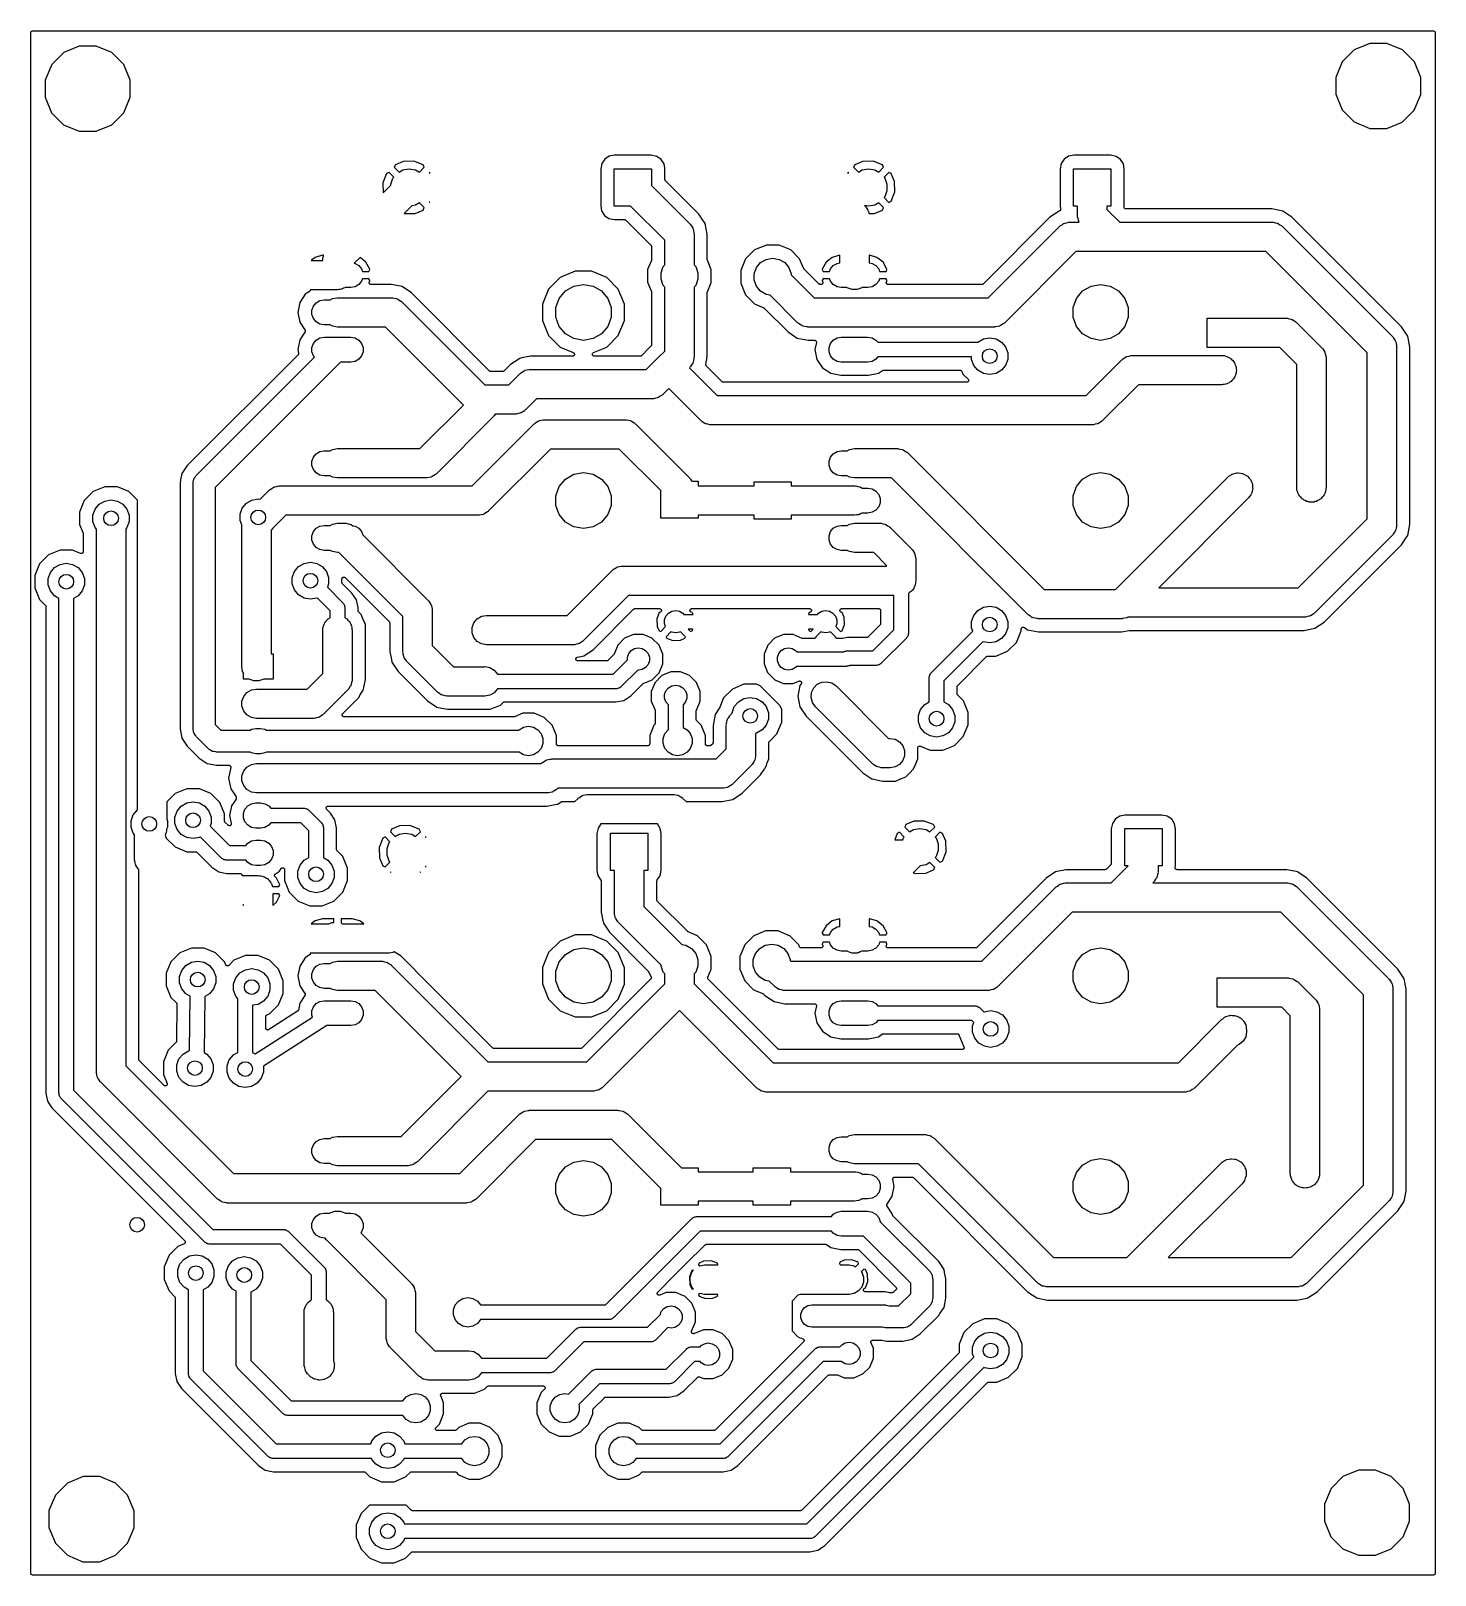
# Model space of a CAD drawing. Extents: x 38 to 133, y -144 to -38.
import ezdxf

# ---------------------------------------------------------------- set-up
doc = ezdxf.new("R2010")
doc.units = 0
doc.header["$MEASUREMENT"] = 0
doc.layers.add('BLACK', color=7, linetype='CONTINUOUS')

msp = doc.modelspace()

# ---------------------------------------------------------------- linework, layer by layer
at = {"layer": 'Black'}
for p, q in [((37.5895, -38.6055), (37.5914, -38.5946)), ((37.5895, -43.0175), (37.5895, -38.6055)), ((37.5914, -38.5834), (37.5952, -38.573)), ((37.5914, -38.5946), (37.5914, -38.5834)), ((37.5952, -38.573), (37.5972, -38.5621)), ((37.5972, -38.5621), (37.6027, -38.5524)), ((37.6027, -38.5524), (37.6065, -38.542)), ((37.6065, -38.542), (37.6137, -38.5335)), ((37.6137, -38.5335), (37.6192, -38.5239)), ((37.6192, -38.5239), (37.6277, -38.5167)), ((37.6277, -38.5167), (37.6349, -38.5082)), ((37.6349, -38.5082), (37.6445, -38.5027)), ((37.6445, -38.5027), (37.653, -38.4955)), ((37.653, -38.4955), (37.6634, -38.4917)), ((37.6634, -38.4917), (37.6731, -38.4862)), ((37.6731, -38.4862), (37.684, -38.4842)), ((37.684, -38.4842), (37.6944, -38.4804)), ((37.6944, -38.4804), (37.7056, -38.4804)), ((37.7056, -38.4804), (37.7165, -38.4785)), ((37.7165, -38.4785), (133.162, -38.4785)), ((133.162, -38.4785), (133.173, -38.4804)), ((133.173, -38.4804), (133.184, -38.4804)), ((133.184, -38.4804), (133.194, -38.4842)), ((133.194, -38.4842), (133.205, -38.4862)), ((133.205, -38.4862), (133.215, -38.4917)), ((133.215, -38.4917), (133.225, -38.4955)), ((133.225, -38.4955), (133.234, -38.5027)), ((133.234, -38.5027), (133.244, -38.5082)), ((133.244, -38.5082), (133.251, -38.5167)), ((133.251, -38.5167), (133.259, -38.5239)), ((133.259, -38.5239), (133.265, -38.5335)), ((133.265, -38.5335), (133.272, -38.542)), ((133.272, -38.542), (133.276, -38.5524)), ((133.276, -38.5524), (133.281, -38.5621)), ((133.281, -38.5621), (133.283, -38.573)), ((133.283, -38.573), (133.287, -38.5834)), ((133.287, -38.5834), (133.287, -38.5946)), ((133.287, -38.5946), (133.289, -38.6055)), ((133.289, -38.6055), (133.289, -143.576)), ((39.8249, -39.9581), (39.0084, -40.7731)), ((40.8912, -39.5175), (39.8249, -39.9581)), ((42.0449, -39.5185), (40.8912, -39.5175)), ((43.1104, -39.9609), (42.0449, -39.5185)), ((43.9254, -40.7774), (43.1104, -39.9609)), ((127.772, -39.7676), (126.956, -40.5826)), ((128.839, -39.327), (127.772, -39.7676)), ((129.992, -39.328), (128.839, -39.327)), ((131.058, -39.7704), (129.992, -39.328)), ((131.873, -40.5869), (131.058, -39.7704)), ((39.0084, -40.7731), (38.566, -41.8386)), ((44.366, -41.8437), (43.9254, -40.7774)), ((126.956, -40.5826), (126.514, -41.6481)), ((132.314, -41.6532), (131.873, -40.5869)), ((38.566, -41.8386), (38.565, -42.9923)), ((44.3651, -42.8269), (44.366, -41.8437)), ((126.514, -41.6481), (126.512, -42.8018)), ((132.312, -42.8069), (132.314, -41.6532)), ((37.5895, -47.7983), (37.5895, -43.0175)), ((38.565, -42.9923), (39.0056, -44.0586)), ((43.9226, -44.0629), (44.365, -42.9974)), ((44.365, -42.9974), (44.3651, -42.8269)), ((44.3651, -42.8269), (44.3651, -42.8269)), ((126.512, -42.8018), (126.953, -43.8681)), ((131.87, -43.8724), (132.312, -42.8069)), ((39.0056, -44.0586), (39.8206, -44.8751)), ((43.1061, -44.8779), (43.9226, -44.0629)), ((126.953, -43.8681), (127.768, -44.6846)), ((131.054, -44.6874), (131.87, -43.8724)), ((39.8206, -44.8751), (40.8861, -45.3175)), ((42.0398, -45.3185), (43.1061, -44.8779)), ((127.768, -44.6846), (128.834, -45.127)), ((128.834, -45.127), (129.987, -45.128)), ((129.987, -45.128), (131.054, -44.6874)), ((40.8861, -45.3175), (42.0398, -45.3185)), ((76.702, -47.2183), (76.4965, -47.5191)), ((77.0091, -47.0208), (76.702, -47.2183)), ((77.3536, -46.9559), (77.0091, -47.0208)), ((79.8691, -46.9559), (77.3536, -46.9559)), ((80.2388, -47.0308), (79.8691, -46.9559)), ((80.5395, -47.2363), (80.2388, -47.0308)), ((80.7371, -47.5433), (80.5395, -47.2363)), ((108.008, -47.2183), (107.802, -47.5191)), ((108.315, -47.0208), (108.008, -47.2183)), ((108.659, -46.9559), (108.315, -47.0208)), ((111.175, -46.9559), (108.659, -46.9559)), ((111.544, -47.0308), (111.175, -46.9559)), ((111.845, -47.2363), (111.544, -47.0308)), ((112.043, -47.5433), (111.845, -47.2363)), ((37.5895, -48.8171), (37.5895, -47.7983)), ((61.8289, -48.2041), (61.5851, -48.839)), ((61.996, -48.1295), (61.8289, -48.2041)), ((62.3167, -48.4502), (61.996, -48.1295)), ((62.4306, -47.6014), (62.3552, -47.7703)), ((62.3552, -47.7703), (62.6804, -48.0955)), ((62.97, -47.3779), (62.4306, -47.6014)), ((62.6804, -48.0955), (62.9358, -47.9481)), ((62.9358, -47.9481), (63.3718, -47.8712)), ((63.6788, -47.3594), (62.97, -47.3779)), ((63.3718, -47.8712), (63.8078, -47.9481)), ((64.3137, -47.6031), (63.6788, -47.3594)), ((63.8078, -47.9481), (64.0631, -48.0955)), ((64.0631, -48.0955), (64.3884, -47.7703)), ((64.3884, -47.7703), (64.3137, -47.6031)), ((64.7476, -48.1295), (64.7251, -48.152)), ((64.7251, -48.152), (64.7979, -48.152)), ((64.7979, -48.152), (64.7476, -48.1295)), ((76.4965, -47.5191), (76.4217, -47.8888)), ((76.4217, -47.8888), (76.4217, -50.4042)), ((77.3418, -50.416), (77.3418, -47.876)), ((77.3418, -47.876), (79.8818, -47.876)), ((79.8818, -47.876), (79.8818, -49.0077)), ((80.7895, -47.8217), (80.7371, -47.5433)), ((80.8019, -47.8879), (80.7895, -47.8217)), ((80.8019, -48.6025), (80.8019, -47.8879)), ((93.3015, -48.1295), (93.2511, -48.152)), ((93.2511, -48.152), (93.324, -48.152)), ((93.324, -48.152), (93.3015, -48.1295)), ((93.7361, -47.6014), (93.6607, -47.7703)), ((93.6607, -47.7703), (93.9859, -48.0955)), ((94.2755, -47.3779), (93.7361, -47.6014)), ((93.9859, -48.0955), (94.2413, -47.9481)), ((94.2413, -47.9481), (94.6773, -47.8712)), ((94.9843, -47.3594), (94.2755, -47.3779)), ((94.6773, -47.8712), (95.1133, -47.9481)), ((95.6192, -47.6031), (94.9843, -47.3594)), ((95.1133, -47.9481), (95.3686, -48.0955)), ((95.3686, -48.0955), (95.6939, -47.7703)), ((95.6939, -47.7703), (95.6192, -47.6031)), ((96.0531, -48.1295), (95.7323, -48.4502)), ((96.222, -48.2049), (96.0531, -48.1295)), ((96.4454, -48.7443), (96.222, -48.2049)), ((107.802, -47.5191), (107.727, -47.8888)), ((107.727, -47.8888), (107.727, -50.4042)), ((108.647, -50.416), (108.647, -47.876)), ((108.647, -47.876), (111.187, -47.876)), ((111.187, -47.876), (111.187, -50.416)), ((112.107, -47.8879), (112.043, -47.5433)), ((112.107, -50.4033), (112.107, -47.8879)), ((37.5895, -50.4938), (37.5895, -48.8171)), ((61.5851, -48.839), (61.6026, -49.5069)), ((61.6026, -49.5069), (62.1163, -48.9932)), ((62.1163, -48.9247), (62.2677, -48.5086)), ((62.1163, -48.9932), (62.1163, -48.9247)), ((62.2677, -48.5086), (62.3167, -48.4502)), ((79.8818, -49.0077), (82.4921, -51.6181)), ((80.8029, -48.608), (80.8019, -48.6025)), ((80.8024, -48.6135), (80.8029, -48.608)), ((80.8067, -48.6296), (80.8024, -48.6135)), ((80.8096, -48.6459), (80.8067, -48.6296)), ((80.8124, -48.6507), (80.8096, -48.6459)), ((80.8138, -48.6561), (80.8124, -48.6507)), ((80.8233, -48.6697), (80.8138, -48.6561)), ((80.8316, -48.6841), (80.8233, -48.6697)), ((80.8359, -48.6877), (80.8316, -48.6841)), ((80.8391, -48.6923), (80.8359, -48.6877)), ((81.0537, -48.9069), (80.8391, -48.6923)), ((82.7304, -50.5836), (81.0537, -48.9069)), ((81.0537, -48.9069), (81.0537, -48.9069)), ((95.7323, -48.4502), (95.7813, -48.5086)), ((95.7813, -48.5086), (95.9328, -48.9247)), ((95.9328, -49.3674), (95.7813, -49.7835)), ((95.9328, -48.9247), (95.9328, -49.3674)), ((96.2202, -50.088), (96.4639, -49.4531)), ((96.4639, -49.4531), (96.4454, -48.7443)), ((37.5895, -54.7612), (37.5895, -50.4938)), ((63.5482, -50.3898), (63.0218, -50.9162)), ((63.8078, -50.344), (63.5482, -50.3898)), ((64.0631, -50.1966), (63.8078, -50.344)), ((64.3884, -50.5218), (64.0631, -50.1966)), ((64.7369, -50.152), (64.7476, -50.1626)), ((64.7714, -50.152), (64.7369, -50.152)), ((64.7476, -50.1626), (64.7714, -50.152)), ((76.4217, -50.4042), (76.4865, -50.7488)), ((78.4616, -50.416), (77.3418, -50.416)), ((80.785, -52.7394), (78.4616, -50.416)), ((94.6773, -50.4209), (94.3936, -50.3709)), ((94.3936, -50.3709), (94.4331, -50.4104)), ((94.4331, -50.4104), (94.4583, -50.4464)), ((94.4583, -50.4464), (94.492, -50.4747)), ((94.492, -50.4747), (94.5574, -50.5879)), ((95.1133, -50.344), (94.6773, -50.4209)), ((95.3686, -50.1966), (95.1133, -50.344)), ((95.6939, -50.5218), (95.3686, -50.1966)), ((95.7813, -49.7835), (95.7323, -49.8419)), ((95.7323, -49.8419), (96.0531, -50.1626)), ((96.0531, -50.1626), (96.2202, -50.088)), ((107.727, -50.4042), (107.767, -50.6137)), ((108.917, -50.416), (108.647, -50.416)), ((108.917, -51.0528), (108.917, -50.416)), ((111.187, -50.416), (110.917, -50.416)), ((110.917, -50.416), (110.917, -50.6386)), ((112.094, -50.5064), (112.095, -50.4859)), ((112.095, -50.5079), (112.094, -50.5064)), ((112.095, -50.4623), (112.107, -50.4033)), ((112.095, -50.4639), (112.095, -50.4623)), ((112.095, -50.4654), (112.095, -50.4639)), ((112.095, -50.4859), (112.095, -50.4654)), ((63.0218, -50.9162), (63.0647, -50.9327)), ((63.0647, -50.9327), (63.7736, -50.9141)), ((63.7736, -50.9141), (64.3129, -50.6907)), ((64.3129, -50.6907), (64.3884, -50.5218)), ((76.4865, -50.7488), (76.6841, -51.0558)), ((76.6841, -51.0558), (76.9848, -51.2613)), ((76.9848, -51.2613), (77.3545, -51.3362)), ((77.3545, -51.3362), (78.0564, -51.3362)), ((78.0564, -51.3362), (78.0619, -51.3371)), ((78.0619, -51.3371), (78.0674, -51.3366)), ((78.0674, -51.3366), (78.0835, -51.3409)), ((78.0835, -51.3409), (78.0998, -51.3438)), ((78.0998, -51.3438), (78.1046, -51.3466)), ((78.1046, -51.3466), (78.11, -51.3481)), ((78.11, -51.3481), (78.1236, -51.3576)), ((78.1236, -51.3576), (78.138, -51.3659)), ((78.138, -51.3659), (78.1416, -51.3702)), ((78.1416, -51.3702), (78.1462, -51.3734)), ((78.1462, -51.3734), (79.8478, -53.075)), ((83.1197, -50.9729), (82.7304, -50.5836)), ((82.7304, -50.5836), (82.7304, -50.5836)), ((83.2963, -51.2372), (83.1197, -50.9729)), ((83.5381, -51.5991), (83.2963, -51.2372)), ((83.2963, -51.2372), (83.2963, -51.2372)), ((94.5574, -50.5879), (94.6323, -50.6949)), ((94.6323, -50.6949), (94.6437, -50.7374)), ((94.6437, -50.7374), (94.6657, -50.7755)), ((94.6657, -50.7755), (94.6884, -50.9042)), ((94.6884, -50.9042), (94.6938, -50.9242)), ((94.6938, -50.9242), (95.0791, -50.9141)), ((95.0791, -50.9141), (95.6184, -50.6907)), ((95.6184, -50.6907), (95.6939, -50.5218)), ((107.042, -51.1798), (102.501, -55.7208)), ((107.67, -50.7606), (107.042, -51.1798)), ((107.676, -50.758), (107.67, -50.7606)), ((107.687, -50.7561), (107.676, -50.758)), ((107.697, -50.7501), (107.687, -50.7561)), ((107.708, -50.7458), (107.697, -50.7501)), ((107.716, -50.7389), (107.708, -50.7458)), ((107.725, -50.7336), (107.716, -50.7389)), ((107.732, -50.7245), (107.725, -50.7336)), ((107.741, -50.7167), (107.732, -50.7245)), ((107.746, -50.7076), (107.741, -50.7167)), ((107.752, -50.6995), (107.746, -50.7076)), ((107.756, -50.6884), (107.752, -50.6995)), ((107.762, -50.678), (107.756, -50.6884)), ((107.764, -50.6677), (107.762, -50.678)), ((107.767, -50.6578), (107.764, -50.6677)), ((107.767, -50.6137), (107.767, -50.6242)), ((107.767, -50.6242), (107.769, -50.6345)), ((107.769, -50.6345), (107.767, -50.6461)), ((107.767, -50.6461), (107.767, -50.6578)), ((108.052, -51.5748), (108.181, -51.5521)), ((108.181, -51.5521), (108.307, -51.5183)), ((108.307, -51.5183), (108.351, -51.5221)), ((108.351, -51.5221), (108.394, -51.5145)), ((108.394, -51.5145), (109.038, -51.5145)), ((108.925, -51.0961), (108.917, -51.0528)), ((108.921, -51.1399), (108.925, -51.0961)), ((108.955, -51.2661), (108.921, -51.1399)), ((108.978, -51.3948), (108.955, -51.2661)), ((109, -51.4329), (108.978, -51.3948)), ((109.011, -51.4754), (109, -51.4329)), ((109.038, -51.5145), (109.011, -51.4754)), ((110.917, -50.6386), (111.793, -51.5145)), ((111.793, -51.5145), (122.174, -51.5145)), ((112.095, -50.5096), (112.095, -50.5079)), ((112.102, -50.5288), (112.095, -50.5096)), ((112.108, -50.5482), (112.102, -50.5288)), ((112.109, -50.5495), (112.108, -50.5482)), ((112.11, -50.551), (112.109, -50.5495)), ((112.123, -50.5667), (112.11, -50.551)), ((112.136, -50.5827), (112.123, -50.5667)), ((112.137, -50.5835), (112.136, -50.5827)), ((112.138, -50.5848), (112.137, -50.5835)), ((112.156, -50.595), (112.138, -50.5848)), ((112.173, -50.6057), (112.156, -50.595)), ((112.175, -50.606), (112.173, -50.6057)), ((112.176, -50.6068), (112.175, -50.606)), ((112.197, -50.6104), (112.176, -50.6068)), ((112.217, -50.6145), (112.197, -50.6104)), ((112.218, -50.6142), (112.217, -50.6145)), ((112.22, -50.6145), (112.218, -50.6142)), ((122.161, -50.6145), (112.22, -50.6145)), ((122.796, -50.7408), (122.161, -50.6145)), ((122.174, -51.5145), (122.217, -51.5221)), ((122.217, -51.5221), (122.261, -51.5183)), ((122.261, -51.5183), (122.387, -51.5521)), ((122.387, -51.5521), (122.516, -51.5748)), ((122.9, -50.7614), (122.796, -50.7408)), ((123.526, -51.1798), (122.9, -50.7614)), ((131.002, -58.6552), (123.526, -51.1798)), ((82.4921, -51.6181), (82.5174, -51.6542)), ((82.5174, -51.6542), (82.5511, -51.6824)), ((82.5511, -51.6824), (82.6164, -51.7956)), ((82.6164, -51.7956), (82.6913, -51.9026)), ((82.6913, -51.9026), (82.7027, -51.9451)), ((82.7027, -51.9451), (82.7247, -51.9832)), ((82.7247, -51.9832), (82.7474, -52.1119)), ((82.7474, -52.1119), (82.7812, -52.2381)), ((82.7812, -52.2381), (82.7774, -52.2819)), ((82.7774, -52.2819), (82.785, -52.3252)), ((82.785, -52.3252), (82.785, -54.4118)), ((83.685, -52.3377), (83.5381, -51.5991)), ((83.685, -54.0566), (83.685, -52.3377)), ((102.837, -56.658), (107.687, -51.8074)), ((107.687, -51.8074), (107.723, -51.7822)), ((107.723, -51.7822), (107.752, -51.7485)), ((107.752, -51.7485), (107.865, -51.6831)), ((107.865, -51.6831), (107.972, -51.6082)), ((107.972, -51.6082), (108.014, -51.5968)), ((108.014, -51.5968), (108.052, -51.5748)), ((122.516, -51.5748), (122.554, -51.5968)), ((122.554, -51.5968), (122.597, -51.6082)), ((122.597, -51.6082), (122.704, -51.6831)), ((122.704, -51.6831), (122.817, -51.7485)), ((122.817, -51.7485), (122.845, -51.7822)), ((122.845, -51.7822), (122.881, -51.8074)), ((122.881, -51.8074), (130.374, -59.3004)), ((79.8478, -53.075), (79.851, -53.0796)), ((79.851, -53.0796), (79.8553, -53.0832)), ((79.8553, -53.0832), (79.8636, -53.0976)), ((79.8636, -53.0976), (79.8731, -53.1112)), ((79.8731, -53.1112), (79.8746, -53.1166)), ((79.8746, -53.1166), (79.8774, -53.1214)), ((79.8774, -53.1214), (79.8803, -53.1377)), ((79.8803, -53.1377), (79.8846, -53.1538)), ((79.8846, -53.1538), (79.8841, -53.1593)), ((79.8841, -53.1593), (79.885, -53.1648)), ((79.885, -53.1648), (79.885, -54.0864)), ((80.785, -54.4259), (80.785, -52.7394)), ((86.9134, -53.4031), (86.3024, -54.013)), ((87.7112, -53.0734), (86.9134, -53.4031)), ((88.5745, -53.0742), (87.7112, -53.0734)), ((89.3718, -53.4052), (88.5745, -53.0742)), ((89.9817, -54.0162), (89.3718, -53.4052)), ((108.809, -53.5145), (103.958, -58.3651)), ((111.379, -53.5145), (108.809, -53.5145)), ((121.76, -53.5145), (111.379, -53.5145)), ((128.667, -60.4217), (121.76, -53.5145)), ((56.9572, -53.91), (56.6969, -54.118)), ((56.6969, -54.118), (57.4835, -54.118)), ((57.4741, -53.7604), (56.9572, -53.91)), ((57.5328, -53.7604), (57.4741, -53.7604)), ((57.4835, -54.0402), (57.4911, -53.9969)), ((57.4835, -54.118), (57.4835, -54.0402)), ((57.4873, -53.9531), (57.5211, -53.8269)), ((57.4911, -53.9969), (57.4873, -53.9531)), ((57.5211, -53.8269), (57.5328, -53.7604)), ((60.0199, -53.918), (59.6278, -54.3102)), ((59.6278, -54.3102), (59.6812, -54.3196)), ((59.6812, -54.3196), (59.9367, -54.4671)), ((59.9367, -54.4671), (60.1264, -54.6932)), ((60.4245, -54.2414), (60.0199, -53.918)), ((60.1264, -54.6932), (60.1886, -54.864)), ((60.6841, -54.7125), (60.4245, -54.2414)), ((60.6909, -54.7432), (60.6841, -54.7125)), ((79.8753, -54.1351), (79.6213, -54.7467)), ((79.876, -54.1323), (79.8753, -54.1351)), ((79.8774, -54.1298), (79.876, -54.1323)), ((79.8807, -54.1108), (79.8774, -54.1298)), ((79.8849, -54.092), (79.8807, -54.1108)), ((79.885, -54.0864), (79.8845, -54.0892)), ((79.8845, -54.0892), (79.8849, -54.092)), ((80.5355, -54.9589), (80.6869, -54.5429)), ((80.6869, -54.5429), (80.785, -54.4259)), ((82.785, -54.4118), (82.895, -54.5429)), ((82.895, -54.5429), (83.0464, -54.9589)), ((83.6855, -54.0593), (83.685, -54.0566)), ((83.6852, -54.0621), (83.6855, -54.0593)), ((83.6893, -54.081), (83.6852, -54.0621)), ((83.6927, -54.1001), (83.6893, -54.081)), ((83.6941, -54.1025), (83.6927, -54.1001)), ((83.6947, -54.1051), (83.6941, -54.1025)), ((83.9613, -54.7505), (83.6947, -54.1051)), ((86.3024, -54.013), (85.9713, -54.8102)), ((86.8855, -55.0224), (87.0369, -54.6064)), ((87.0369, -54.6064), (87.3215, -54.2672)), ((87.3215, -54.2672), (87.7049, -54.0458)), ((87.7049, -54.0458), (88.141, -53.9689)), ((88.141, -53.9689), (88.577, -54.0458)), ((88.577, -54.0458), (88.9604, -54.2672)), ((88.9604, -54.2672), (89.245, -54.6064)), ((89.245, -54.6064), (89.3964, -55.0224)), ((90.2447, -54.6527), (89.9817, -54.0162)), ((90.2462, -54.6551), (90.2447, -54.6527)), ((90.2469, -54.6578), (90.2462, -54.6551)), ((90.258, -54.6736), (90.2469, -54.6578)), ((90.2683, -54.6899), (90.258, -54.6736)), ((90.2706, -54.6916), (90.2683, -54.6899)), ((90.2722, -54.694), (90.2706, -54.6916)), ((90.4292, -54.851), (90.2722, -54.694)), ((91.5254, -54.7125), (91.5186, -54.7432)), ((91.785, -54.2414), (91.5254, -54.7125)), ((92.1997, -53.91), (91.785, -54.2414)), ((92.0209, -54.864), (92.0831, -54.6932)), ((92.0831, -54.6932), (92.2728, -54.4671)), ((92.7166, -53.7604), (92.1997, -53.91)), ((92.2728, -54.4671), (92.5283, -54.3196)), ((92.5283, -54.3196), (92.726, -54.2847)), ((92.726, -53.7604), (92.7166, -53.7604)), ((92.726, -54.2847), (92.726, -53.7604)), ((94.726, -53.7604), (94.726, -54.2847)), ((94.7354, -53.7604), (94.726, -53.7604)), ((94.726, -54.2847), (94.9237, -54.3196)), ((95.2523, -53.91), (94.7354, -53.7604)), ((94.9237, -54.3196), (95.1792, -54.4671)), ((95.1792, -54.4671), (95.3689, -54.6932)), ((95.667, -54.2414), (95.2523, -53.91)), ((95.3689, -54.6932), (95.4311, -54.864)), ((95.9266, -54.7125), (95.667, -54.2414)), ((95.9334, -54.7432), (95.9266, -54.7125)), ((37.5895, -76.4604), (37.5895, -54.7612)), ((59.9367, -55.7689), (59.6812, -55.9164)), ((60.1264, -55.5428), (59.9367, -55.7689)), ((60.1886, -55.372), (60.1264, -55.5428)), ((60.1886, -54.864), (60.6271, -54.864)), ((60.6271, -55.372), (60.1886, -55.372)), ((60.6271, -54.864), (60.6909, -54.7432)), ((60.6909, -55.4928), (60.6271, -55.372)), ((60.6444, -55.6114), (60.6448, -55.6102)), ((60.6448, -55.6323), (60.6444, -55.6114)), ((60.6448, -55.6089), (60.6519, -55.5894)), ((60.6448, -55.6102), (60.6448, -55.6089)), ((60.6448, -55.6531), (60.6448, -55.6323)), ((60.6452, -55.6543), (60.6448, -55.6531)), ((60.6453, -55.6555), (60.6452, -55.6543)), ((60.6528, -55.675), (60.6453, -55.6555)), ((60.6519, -55.5894), (60.6586, -55.5697)), ((60.6599, -55.6945), (60.6528, -55.675)), ((60.6586, -55.5697), (60.6841, -55.5235)), ((60.6607, -55.6955), (60.6599, -55.6945)), ((60.6612, -55.6967), (60.6607, -55.6955)), ((60.6749, -55.7123), (60.6612, -55.6967)), ((60.6882, -55.7283), (60.6749, -55.7123)), ((60.6841, -55.5235), (60.6909, -55.4928)), ((60.6893, -55.7289), (60.6882, -55.7283)), ((60.6902, -55.7299), (60.6893, -55.7289)), ((60.7084, -55.7399), (60.6902, -55.7299)), ((60.7264, -55.7503), (60.7084, -55.7399)), ((60.7277, -55.7506), (60.7264, -55.7503)), ((60.7288, -55.7512), (60.7277, -55.7506)), ((60.7494, -55.7544), (60.7288, -55.7512)), ((60.7699, -55.758), (60.7494, -55.7544)), ((62.154, -55.758), (60.7699, -55.758)), ((62.7887, -55.8843), (62.154, -55.758)), ((73.6635, -55.283), (72.8752, -56.0699)), ((74.693, -54.8576), (73.6635, -55.283)), ((74.5952, -55.8658), (75.2475, -55.7508)), ((75.8069, -54.8586), (74.693, -54.8576)), ((75.2475, -55.7508), (75.8998, -55.8658)), ((76.8356, -55.2857), (75.8069, -54.8586)), ((77.6225, -56.074), (76.8356, -55.2857)), ((79.6213, -54.7467), (79.6206, -55.61)), ((79.6206, -55.61), (79.8754, -56.2268)), ((80.5355, -55.4017), (80.5355, -54.9589)), ((80.6869, -55.8177), (80.5355, -55.4017)), ((83.0464, -55.4017), (82.895, -55.8177)), ((83.0464, -54.9589), (83.0464, -55.4017)), ((83.6947, -56.254), (83.9606, -55.6138)), ((83.9606, -55.6138), (83.9613, -54.7505)), ((85.9713, -54.8102), (85.9706, -55.6735)), ((85.9706, -55.6735), (86.3003, -56.4714)), ((86.8855, -55.4652), (86.8855, -55.0224)), ((87.0369, -55.8812), (86.8855, -55.4652)), ((89.3964, -55.0224), (89.3964, -55.091)), ((89.3964, -55.091), (90.9635, -56.658)), ((91.2991, -55.7208), (90.4292, -54.851)), ((90.4292, -54.851), (90.4292, -54.851)), ((91.3036, -55.724), (91.2991, -55.7208)), ((91.3072, -55.7283), (91.3036, -55.724)), ((91.3216, -55.7366), (91.3072, -55.7283)), ((91.3352, -55.7461), (91.3216, -55.7366)), ((91.3406, -55.7475), (91.3352, -55.7461)), ((91.3454, -55.7503), (91.3406, -55.7475)), ((91.3618, -55.7532), (91.3454, -55.7503)), ((91.3778, -55.7575), (91.3618, -55.7532)), ((91.3834, -55.757), (91.3778, -55.7575)), ((91.3889, -55.758), (91.3834, -55.757)), ((91.4396, -55.758), (91.3889, -55.758)), ((91.4601, -55.7544), (91.4396, -55.758)), ((91.4807, -55.7512), (91.4601, -55.7544)), ((91.4818, -55.7506), (91.4807, -55.7512)), ((91.4831, -55.7503), (91.4818, -55.7506)), ((91.5011, -55.7399), (91.4831, -55.7503)), ((91.5193, -55.7299), (91.5011, -55.7399)), ((91.5186, -54.7432), (91.5824, -54.864)), ((91.5824, -55.372), (91.5186, -55.4928)), ((91.5186, -55.4928), (91.5254, -55.5235)), ((91.5202, -55.7289), (91.5193, -55.7299)), ((91.5213, -55.7283), (91.5202, -55.7289)), ((91.5346, -55.7124), (91.5213, -55.7283)), ((91.5254, -55.5235), (91.5509, -55.5697)), ((91.5483, -55.6967), (91.5346, -55.7124)), ((91.5488, -55.6955), (91.5483, -55.6967)), ((91.5496, -55.6945), (91.5488, -55.6955)), ((91.5567, -55.675), (91.5496, -55.6945)), ((91.5509, -55.5697), (91.5576, -55.5894)), ((91.5642, -55.6555), (91.5567, -55.675)), ((91.5576, -55.5894), (91.5647, -55.6089)), ((91.5643, -55.6543), (91.5642, -55.6555)), ((91.5647, -55.6531), (91.5643, -55.6543)), ((91.5647, -55.6089), (91.5647, -55.6102)), ((91.5647, -55.6102), (91.5651, -55.6114)), ((91.5651, -55.6114), (91.5647, -55.6323)), ((91.5647, -55.6323), (91.5647, -55.6531)), ((91.5824, -54.864), (92.0209, -54.864)), ((92.0209, -55.372), (91.5824, -55.372)), ((92.0831, -55.5428), (92.0209, -55.372)), ((92.2728, -55.7689), (92.0831, -55.5428)), ((92.5283, -55.9164), (92.2728, -55.7689)), ((95.1792, -55.7689), (94.9237, -55.9164)), ((95.3689, -55.5428), (95.1792, -55.7689)), ((95.4311, -55.372), (95.3689, -55.5428)), ((95.4311, -54.864), (95.8696, -54.864)), ((95.8696, -55.372), (95.4311, -55.372)), ((95.8696, -54.864), (95.9334, -54.7432)), ((95.9334, -55.4928), (95.8696, -55.372)), ((95.8869, -55.6114), (95.8873, -55.6102)), ((95.8873, -55.6323), (95.8869, -55.6114)), ((95.8873, -55.6089), (95.8944, -55.5894)), ((95.8873, -55.6102), (95.8873, -55.6089)), ((95.8873, -55.6531), (95.8873, -55.6323)), ((95.8877, -55.6543), (95.8873, -55.6531)), ((95.8878, -55.6555), (95.8877, -55.6543)), ((95.8953, -55.675), (95.8878, -55.6555)), ((95.8944, -55.5894), (95.9011, -55.5697)), ((95.9024, -55.6945), (95.8953, -55.675)), ((95.9011, -55.5697), (95.9266, -55.5235)), ((95.9032, -55.6955), (95.9024, -55.6945)), ((95.9037, -55.6967), (95.9032, -55.6955)), ((95.9174, -55.7123), (95.9037, -55.6967)), ((95.9307, -55.7283), (95.9174, -55.7123)), ((95.9266, -55.5235), (95.9334, -55.4928)), ((95.9318, -55.7289), (95.9307, -55.7283)), ((95.9327, -55.7299), (95.9318, -55.7289)), ((95.9509, -55.7399), (95.9327, -55.7299)), ((95.9689, -55.7503), (95.9509, -55.7399)), ((95.9702, -55.7506), (95.9689, -55.7503)), ((95.9713, -55.7512), (95.9702, -55.7506)), ((95.9919, -55.7544), (95.9713, -55.7512)), ((96.0124, -55.758), (95.9919, -55.7544)), ((102.411, -55.758), (96.0124, -55.758)), ((102.417, -55.757), (102.411, -55.758)), ((102.422, -55.7575), (102.417, -55.757)), ((102.438, -55.7532), (102.422, -55.7575)), ((102.455, -55.7503), (102.438, -55.7532)), ((102.46, -55.7475), (102.455, -55.7503)), ((102.465, -55.7461), (102.46, -55.7475)), ((102.479, -55.7366), (102.465, -55.7461)), ((102.493, -55.7283), (102.479, -55.7366)), ((102.497, -55.724), (102.493, -55.7283)), ((102.501, -55.7208), (102.497, -55.724)), ((109.838, -55.8658), (110.49, -55.7508)), ((110.49, -55.7508), (111.142, -55.8658)), ((56.2932, -56.4226), (55.9145, -56.9894)), ((56.5764, -56.2334), (56.2932, -56.4226)), ((56.5825, -56.2275), (56.5764, -56.2334)), ((56.5897, -56.2231), (56.5825, -56.2275)), ((56.5983, -56.2124), (56.5897, -56.2231)), ((56.6082, -56.2029), (56.5983, -56.2124)), ((56.612, -56.1953), (56.6082, -56.2029)), ((56.6173, -56.1887), (56.612, -56.1953)), ((56.6217, -56.1757), (56.6173, -56.1887)), ((56.6277, -56.1634), (56.6217, -56.1757)), ((56.6287, -56.1549), (56.6277, -56.1634)), ((56.6314, -56.1469), (56.6287, -56.1549)), ((56.6325, -56.1195), (56.631, -56.1332)), ((56.631, -56.1332), (56.6314, -56.1469)), ((58.4835, -56.118), (56.6322, -56.118)), ((56.6322, -56.118), (56.6325, -56.1195)), ((57.2858, -56.8596), (57.5764, -56.8084)), ((57.5764, -56.8084), (57.9855, -56.8084)), ((57.9855, -56.8084), (58.1415, -56.7183)), ((58.1415, -56.7183), (58.4835, -56.658)), ((58.5697, -56.1028), (58.4835, -56.118)), ((58.4835, -56.658), (62.1665, -56.658)), ((58.6571, -56.1028), (58.5697, -56.1028)), ((58.7394, -56.0729), (58.6571, -56.1028)), ((58.8255, -56.0577), (58.7394, -56.0729)), ((58.9013, -56.0139), (58.8255, -56.0577)), ((58.9835, -55.984), (58.9013, -56.0139)), ((59.003, -55.9676), (58.9835, -55.984)), ((59.3906, -55.9676), (59.003, -55.9676)), ((59.6812, -55.9164), (59.3906, -55.9676)), ((62.1665, -56.658), (62.2098, -56.6656)), ((62.2098, -56.6656), (62.2537, -56.6618)), ((62.2537, -56.6618), (62.3799, -56.6956)), ((62.3799, -56.6956), (62.5085, -56.7183)), ((62.5085, -56.7183), (62.5466, -56.7403)), ((62.5466, -56.7403), (62.5891, -56.7517)), ((62.5891, -56.7517), (62.6961, -56.8266)), ((62.8926, -55.9049), (62.7887, -55.8843)), ((63.5188, -56.3233), (62.8926, -55.9049)), ((68.8536, -61.6581), (63.5188, -56.3233)), ((72.8752, -56.0699), (72.4481, -57.0986)), ((73.3693, -57.3268), (73.5958, -56.7044)), ((73.5958, -56.7044), (74.0216, -56.197)), ((74.0216, -56.197), (74.5952, -55.8658)), ((75.8998, -55.8658), (76.4734, -56.197)), ((76.4734, -56.197), (76.8992, -56.7044)), ((76.8992, -56.7044), (77.1257, -57.3268)), ((78.0479, -57.1035), (77.6225, -56.074)), ((79.8754, -56.2268), (79.876, -56.2294)), ((79.876, -56.2294), (79.8774, -56.2318)), ((79.8774, -56.2318), (79.8807, -56.2509)), ((79.8807, -56.2509), (79.8849, -56.2698)), ((79.8849, -56.2698), (79.8846, -56.2726)), ((79.8846, -56.2726), (79.885, -56.2753)), ((79.885, -56.2753), (79.885, -59.8693)), ((80.785, -55.9347), (80.6869, -55.8177)), ((80.785, -60.2947), (80.785, -55.9347)), ((82.895, -55.8177), (82.785, -55.9488)), ((82.785, -55.9488), (82.785, -60.709)), ((83.685, -56.3027), (83.6855, -56.2999)), ((83.685, -60.6965), (83.685, -56.3027)), ((83.6852, -56.2971), (83.6894, -56.2783)), ((83.6855, -56.2999), (83.6852, -56.2971)), ((83.6894, -56.2783), (83.6927, -56.2593)), ((83.6927, -56.2593), (83.6941, -56.2568)), ((83.6941, -56.2568), (83.6947, -56.254)), ((86.3003, -56.4714), (86.9101, -57.0823)), ((87.3215, -56.2204), (87.0369, -55.8812)), ((87.7049, -56.4417), (87.3215, -56.2204)), ((87.9646, -56.4875), (87.7049, -56.4417)), ((89.8422, -58.3651), (87.9646, -56.4875)), ((90.9635, -56.658), (93.726, -56.658)), ((92.8189, -55.9676), (92.5283, -55.9164)), ((93.2065, -55.9676), (92.8189, -55.9676)), ((93.226, -55.984), (93.2065, -55.9676)), ((93.5524, -56.1028), (93.226, -55.984)), ((93.8996, -56.1028), (93.5524, -56.1028)), ((93.726, -56.658), (102.837, -56.658)), ((94.226, -55.984), (93.8996, -56.1028)), ((94.2455, -55.9676), (94.226, -55.984)), ((94.6331, -55.9676), (94.2455, -55.9676)), ((94.9237, -55.9164), (94.6331, -55.9676)), ((108.612, -57.3268), (108.838, -56.7044)), ((108.838, -56.7044), (109.264, -56.197)), ((109.264, -56.197), (109.838, -55.8658)), ((111.142, -55.8658), (111.716, -56.197)), ((111.716, -56.197), (112.142, -56.7044)), ((112.142, -56.7044), (112.368, -57.3268)), ((55.9145, -56.9894), (55.7815, -57.658)), ((55.7815, -57.658), (55.9145, -58.3266)), ((56.7397, -57.5105), (56.8406, -57.2332)), ((56.7397, -57.8055), (56.7397, -57.5105)), ((56.8406, -58.0828), (56.7397, -57.8055)), ((56.8406, -57.2332), (57.0303, -57.0071)), ((57.0303, -57.0071), (57.2858, -56.8596)), ((62.6961, -56.8266), (62.8093, -56.892)), ((62.8093, -56.892), (62.8376, -56.9257)), ((62.8376, -56.9257), (62.8736, -56.9509)), ((62.8736, -56.9509), (68.518, -62.5953)), ((72.4481, -57.0986), (72.4471, -58.2125)), ((73.3693, -57.9892), (73.3693, -57.3268)), ((77.1257, -57.3268), (77.1257, -57.9892)), ((78.0469, -58.2174), (78.0479, -57.1035)), ((86.9101, -57.0823), (87.5306, -57.34)), ((87.5306, -57.34), (87.533, -57.3415)), ((87.533, -57.3415), (87.5356, -57.3422)), ((87.5356, -57.3422), (87.5515, -57.3533)), ((87.5515, -57.3533), (87.5678, -57.3637)), ((87.5678, -57.3637), (87.5695, -57.3659)), ((87.5695, -57.3659), (87.5717, -57.3675)), ((87.5717, -57.3675), (89.1969, -58.9927)), ((108.612, -57.9892), (108.612, -57.3268)), ((112.368, -57.3268), (112.368, -57.9892)), ((55.9145, -58.3266), (56.2692, -58.8574)), ((56.2692, -58.8574), (56.2726, -58.8651)), ((56.2726, -58.8651), (56.2775, -58.8718)), ((56.2775, -58.8718), (56.2814, -58.8851)), ((56.2814, -58.8851), (56.287, -58.8978)), ((56.287, -58.8978), (56.2875, -58.9062)), ((56.2875, -58.9062), (56.2899, -58.9142)), ((56.2899, -58.9142), (56.289, -58.928)), ((57.0303, -58.3089), (56.8406, -58.0828)), ((57.2858, -58.4564), (57.0303, -58.3089)), ((57.5764, -58.5076), (57.2858, -58.4564)), ((57.9855, -58.5076), (57.5764, -58.5076)), ((58.1415, -58.5977), (57.9855, -58.5076)), ((58.4835, -58.658), (58.1415, -58.5977)), ((61.7523, -58.658), (58.4835, -58.658)), ((67.0705, -63.9763), (61.7523, -58.658)), ((72.4471, -58.2125), (72.8725, -59.242)), ((73.5958, -58.6116), (73.3693, -57.9892)), ((74.0216, -59.119), (73.5958, -58.6116)), ((76.8992, -58.6116), (76.4734, -59.119)), ((77.1257, -57.9892), (76.8992, -58.6116)), ((77.6198, -59.2461), (78.0469, -58.2174)), ((89.8782, -58.3903), (89.8422, -58.3651)), ((89.9065, -58.424), (89.8782, -58.3903)), ((90.0196, -58.4894), (89.9065, -58.424)), ((90.1266, -58.5643), (90.0196, -58.4894)), ((90.1691, -58.5757), (90.1266, -58.5643)), ((90.2072, -58.5977), (90.1691, -58.5757)), ((90.3359, -58.6204), (90.2072, -58.5977)), ((90.4621, -58.6542), (90.3359, -58.6204)), ((90.5059, -58.6504), (90.4621, -58.6542)), ((90.5493, -58.658), (90.5059, -58.6504)), ((93.726, -58.658), (90.5493, -58.658)), ((103.251, -58.658), (93.726, -58.658)), ((103.294, -58.6504), (103.251, -58.658)), ((103.338, -58.6542), (103.294, -58.6504)), ((103.464, -58.6204), (103.338, -58.6542)), ((103.593, -58.5977), (103.464, -58.6204)), ((103.631, -58.5757), (103.593, -58.5977)), ((103.674, -58.5643), (103.631, -58.5757)), ((103.781, -58.4894), (103.674, -58.5643)), ((103.894, -58.424), (103.781, -58.4894)), ((103.922, -58.3903), (103.894, -58.424)), ((103.958, -58.3651), (103.922, -58.3903)), ((108.838, -58.6116), (108.612, -57.9892)), ((109.264, -59.119), (108.838, -58.6116)), ((112.142, -58.6116), (111.716, -59.119)), ((112.368, -57.9892), (112.142, -58.6116)), ((117.746, -60.0545), (117.746, -58.0555)), ((117.746, -58.0555), (118.742, -58.0555)), ((118.742, -58.0555), (118.745, -58.055)), ((118.745, -58.055), (123.126, -58.055)), ((123.126, -58.055), (123.17, -58.0626)), ((123.17, -58.0626), (123.214, -58.0588)), ((123.214, -58.0588), (123.34, -58.0926)), ((123.34, -58.0926), (123.469, -58.1153)), ((123.469, -58.1153), (123.507, -58.1373)), ((123.507, -58.1373), (123.549, -58.1487)), ((123.549, -58.1487), (123.656, -58.2236)), ((123.656, -58.2236), (123.769, -58.289)), ((123.769, -58.289), (123.798, -58.3227)), ((123.798, -58.3227), (123.834, -58.3479)), ((123.834, -58.3479), (125.571, -60.0853)), ((131.42, -59.2814), (131.002, -58.6552)), ((55.9145, -59.5294), (55.7815, -60.198)), ((56.2692, -58.9986), (55.9145, -59.5294)), ((56.2726, -58.9909), (56.2692, -58.9986)), ((56.2775, -58.9842), (56.2726, -58.9909)), ((56.2814, -58.9709), (56.2775, -58.9842)), ((56.287, -58.9582), (56.2814, -58.9709)), ((56.2875, -58.9498), (56.287, -58.9582)), ((56.2899, -58.9418), (56.2875, -58.9498)), ((56.289, -58.928), (56.2899, -58.9418)), ((56.7397, -60.0505), (56.8406, -59.7732)), ((56.8406, -59.7732), (57.0303, -59.5471)), ((57.0303, -59.5471), (57.2858, -59.3996)), ((57.2858, -59.3996), (57.5764, -59.3484)), ((57.5764, -59.3484), (59.3906, -59.3484)), ((59.3906, -59.3484), (59.6812, -59.3996)), ((59.6812, -59.3996), (59.9367, -59.5471)), ((59.9367, -59.5471), (60.1264, -59.7732)), ((60.1264, -59.7732), (60.2273, -60.0505)), ((72.8725, -59.242), (73.6594, -60.0303)), ((74.5952, -59.4502), (74.0216, -59.119)), ((75.2475, -59.5652), (74.5952, -59.4502)), ((75.8998, -59.4502), (75.2475, -59.5652)), ((76.4734, -59.119), (75.8998, -59.4502)), ((76.8315, -60.033), (77.6198, -59.2461)), ((79.8478, -59.9592), (79.7143, -60.0927)), ((79.851, -59.9546), (79.8478, -59.9592)), ((79.8553, -59.951), (79.851, -59.9546)), ((79.8636, -59.9366), (79.8553, -59.951)), ((79.8731, -59.923), (79.8636, -59.9366)), ((79.8746, -59.9176), (79.8731, -59.923)), ((79.8774, -59.9128), (79.8746, -59.9176)), ((79.8803, -59.8965), (79.8774, -59.9128)), ((79.8846, -59.8804), (79.8803, -59.8965)), ((79.885, -59.8693), (79.8841, -59.8749)), ((79.8841, -59.8749), (79.8846, -59.8804)), ((89.1969, -58.9927), (89.8231, -59.4111)), ((89.8231, -59.4111), (90.5618, -59.558)), ((90.5618, -59.558), (90.9966, -59.558)), ((90.9966, -59.558), (90.998, -59.5582)), ((90.998, -59.5582), (90.9993, -59.558)), ((90.9993, -59.558), (91.0196, -59.5621)), ((91.0196, -59.5621), (91.04, -59.5657)), ((91.1211, -59.7098), (91.024, -60.198)), ((91.04, -59.5657), (91.0412, -59.5664)), ((91.0412, -59.5664), (91.0426, -59.5666)), ((91.0426, -59.5666), (91.0603, -59.5774)), ((91.0603, -59.5774), (91.0782, -59.5877)), ((91.0782, -59.5877), (91.0791, -59.5888)), ((91.0791, -59.5888), (91.0803, -59.5895)), ((91.0803, -59.5895), (91.0933, -59.6056)), ((91.0933, -59.6056), (91.1066, -59.6215)), ((91.1066, -59.6215), (91.107, -59.6228)), ((91.107, -59.6228), (91.1079, -59.6239)), ((91.1079, -59.6239), (91.1146, -59.6435)), ((91.1146, -59.6435), (91.1216, -59.6629)), ((91.1212, -59.7084), (91.1211, -59.7098)), ((91.1216, -59.7071), (91.1212, -59.7084)), ((91.1216, -59.6629), (91.1216, -59.6644)), ((91.1216, -59.6644), (91.1221, -59.6657)), ((91.1221, -59.6657), (91.1216, -59.6864)), ((91.1216, -59.6864), (91.1216, -59.7071)), ((91.9822, -60.0505), (92.0831, -59.7732)), ((92.0831, -59.7732), (92.2728, -59.5471)), ((92.2728, -59.5471), (92.5283, -59.3996)), ((92.5283, -59.3996), (92.8189, -59.3484)), ((92.8189, -59.3484), (94.6331, -59.3484)), ((94.6331, -59.3484), (94.9237, -59.3996)), ((94.9237, -59.3996), (95.1792, -59.5471)), ((95.1792, -59.5471), (95.3058, -59.698)), ((95.3058, -59.698), (102.113, -59.698)), ((102.113, -59.698), (102.127, -59.6813)), ((102.127, -59.6813), (102.504, -59.4634)), ((102.504, -59.4634), (102.933, -59.3877)), ((102.933, -59.3877), (103.363, -59.4634)), ((103.363, -59.4634), (103.74, -59.6813)), ((103.74, -59.6813), (104.02, -60.0151)), ((109.838, -59.4502), (109.264, -59.119)), ((110.49, -59.5652), (109.838, -59.4502)), ((111.142, -59.4502), (110.49, -59.5652)), ((111.716, -59.119), (111.142, -59.4502)), ((130.374, -59.3004), (130.399, -59.3364)), ((130.399, -59.3364), (130.433, -59.3647)), ((130.433, -59.3647), (130.498, -59.4779)), ((130.498, -59.4779), (130.573, -59.5849)), ((130.573, -59.5849), (130.585, -59.6274)), ((130.585, -59.6274), (130.607, -59.6655)), ((130.607, -59.6655), (130.629, -59.7941)), ((130.629, -59.7941), (130.663, -59.9203)), ((130.663, -59.9203), (130.659, -59.9642)), ((130.659, -59.9642), (130.667, -60.0075)), ((131.567, -60.02), (131.42, -59.2814)), ((55.7947, -60.5534), (48.2451, -68.1029)), ((48.8727, -68.7482), (56.9124, -60.7084)), ((55.7815, -60.198), (55.8294, -60.4388)), ((55.805, -60.5387), (55.7947, -60.5534)), ((55.8162, -60.5247), (55.805, -60.5387)), ((55.8176, -60.5207), (55.8162, -60.5247)), ((55.82, -60.5173), (55.8176, -60.5207)), ((55.8246, -60.4999), (55.82, -60.5173)), ((55.8304, -60.4829), (55.8246, -60.4999)), ((55.8294, -60.4388), (55.8298, -60.4568)), ((55.8298, -60.4568), (55.8314, -60.4746)), ((55.8314, -60.4746), (55.8303, -60.4787)), ((55.8303, -60.4787), (55.8304, -60.4829)), ((56.7397, -60.3455), (56.7397, -60.0505)), ((56.8406, -60.6228), (56.7397, -60.3455)), ((56.9124, -60.7084), (56.8406, -60.6228)), ((59.6812, -60.9964), (59.3906, -61.0476)), ((59.9367, -60.8489), (59.6812, -60.9964)), ((60.1264, -60.6228), (59.9367, -60.8489)), ((60.2273, -60.3455), (60.1264, -60.6228)), ((60.2273, -60.0505), (60.2273, -60.3455)), ((70.9019, -60.7944), (70.2757, -61.2128)), ((71.0394, -60.7671), (70.9019, -60.7944)), ((71.6405, -60.6475), (71.0394, -60.7671)), ((74.5088, -60.6475), (71.6405, -60.6475)), ((73.6594, -60.0303), (74.5575, -60.4032)), ((74.5278, -60.6442), (74.5088, -60.6475)), ((74.5469, -60.6417), (74.5278, -60.6442)), ((74.5495, -60.6403), (74.5469, -60.6417)), ((74.5523, -60.6398), (74.5495, -60.6403)), ((74.569, -60.6302), (74.5523, -60.6398)), ((74.5575, -60.4032), (74.5738, -60.4136)), ((74.5861, -60.6213), (74.569, -60.6302)), ((74.5738, -60.4136), (74.5905, -60.4232)), ((74.588, -60.6192), (74.5861, -60.6213)), ((74.5905, -60.6178), (74.588, -60.6192)), ((74.5905, -60.4232), (74.5923, -60.4254)), ((74.6028, -60.603), (74.5905, -60.6178)), ((74.5923, -60.4254), (74.5947, -60.4269)), ((74.5947, -60.4269), (74.6064, -60.4423)), ((74.6159, -60.5888), (74.6028, -60.603)), ((74.6064, -60.4423), (74.6188, -60.457)), ((74.617, -60.5862), (74.6159, -60.5888)), ((74.6188, -60.584), (74.617, -60.5862)), ((74.6188, -60.457), (74.6198, -60.4597)), ((74.6254, -60.5659), (74.6188, -60.584)), ((74.6198, -60.4597), (74.6215, -60.462)), ((74.6215, -60.462), (74.6273, -60.4803)), ((74.6328, -60.5481), (74.6254, -60.5659)), ((74.6273, -60.4803), (74.6339, -60.4984)), ((74.6329, -60.5452), (74.6328, -60.5481)), ((74.6339, -60.5426), (74.6329, -60.5452)), ((74.6339, -60.4984), (74.6339, -60.5013)), ((74.6339, -60.5013), (74.6348, -60.504)), ((74.6348, -60.504), (74.6339, -60.5233)), ((74.6339, -60.5233), (74.6339, -60.5426)), ((75.8584, -60.5038), (75.8592, -60.5012)), ((75.8592, -60.5232), (75.8584, -60.5038)), ((75.8592, -60.4984), (75.8658, -60.4802)), ((75.8592, -60.5012), (75.8592, -60.4984)), ((75.8592, -60.5426), (75.8592, -60.5232)), ((75.8601, -60.5451), (75.8592, -60.5426)), ((75.8603, -60.5479), (75.8601, -60.5451)), ((75.8677, -60.5658), (75.8603, -60.5479)), ((75.8658, -60.4802), (75.8717, -60.4618)), ((75.8743, -60.584), (75.8677, -60.5658)), ((75.8717, -60.4618), (75.8734, -60.4596)), ((75.8734, -60.4596), (75.8743, -60.457)), ((75.8743, -60.457), (75.8867, -60.4422)), ((75.8761, -60.5861), (75.8743, -60.584)), ((75.8771, -60.5886), (75.8761, -60.5861)), ((75.8902, -60.6029), (75.8771, -60.5886)), ((75.8867, -60.4422), (75.8986, -60.4268)), ((75.9026, -60.6178), (75.8902, -60.6029)), ((75.8986, -60.4268), (75.9009, -60.4253)), ((75.9009, -60.4253), (75.9026, -60.4232)), ((75.9026, -60.4232), (75.9194, -60.4135)), ((75.905, -60.6192), (75.9026, -60.6178)), ((75.9069, -60.6212), (75.905, -60.6192)), ((75.9241, -60.6301), (75.9069, -60.6212)), ((75.9194, -60.4135), (75.9358, -60.4031)), ((75.9408, -60.6398), (75.9241, -60.6301)), ((75.9358, -60.4031), (76.8315, -60.033)), ((75.9436, -60.6403), (75.9408, -60.6398)), ((75.946, -60.6416), (75.9436, -60.6403)), ((75.9652, -60.6441), (75.946, -60.6416)), ((75.9843, -60.6475), (75.9652, -60.6441)), ((79.1069, -60.6475), (75.9843, -60.6475)), ((79.1124, -60.6465), (79.1069, -60.6475)), ((79.118, -60.647), (79.1124, -60.6465)), ((79.134, -60.6427), (79.118, -60.647)), ((79.1503, -60.6398), (79.134, -60.6427)), ((79.1552, -60.637), (79.1503, -60.6398)), ((79.1606, -60.6356), (79.1552, -60.637)), ((79.1742, -60.6261), (79.1606, -60.6356)), ((79.1885, -60.6178), (79.1742, -60.6261)), ((79.1921, -60.6135), (79.1885, -60.6178)), ((79.1967, -60.6103), (79.1921, -60.6135)), ((79.7142, -60.0927), (79.1967, -60.6103)), ((79.5323, -61.5475), (80.3506, -60.7291)), ((79.7143, -60.0927), (79.7142, -60.0927)), ((80.3506, -60.7291), (80.785, -60.2947)), ((82.7474, -60.9223), (82.7247, -61.051)), ((82.7812, -60.7961), (82.7474, -60.9223)), ((82.785, -60.709), (82.7774, -60.7523)), ((82.7774, -60.7523), (82.7812, -60.7961)), ((83.5854, -61.1971), (83.685, -60.6965)), ((91.024, -60.198), (91.157, -60.8666)), ((91.157, -60.8666), (91.5357, -61.4334)), ((91.9822, -60.3455), (91.9822, -60.0505)), ((92.0831, -60.6228), (91.9822, -60.3455)), ((92.2728, -60.8489), (92.0831, -60.6228)), ((92.5283, -60.9964), (92.2728, -60.8489)), ((92.8189, -61.0476), (92.5283, -60.9964)), ((94.9237, -60.9964), (94.6331, -61.0476)), ((95.1792, -60.8489), (94.9237, -60.9964)), ((95.3058, -60.698), (95.1792, -60.8489)), ((101.698, -60.698), (95.3058, -60.698)), ((101.698, -60.8604), (101.698, -60.698)), ((101.847, -61.2699), (101.698, -60.8604)), ((104.02, -60.0151), (104.169, -60.4246)), ((104.169, -60.8604), (104.02, -61.2699)), ((104.169, -60.4246), (104.169, -60.8604)), ((109.504, -63.3255), (111.942, -60.8879)), ((111.942, -60.8879), (111.978, -60.8627)), ((111.978, -60.8627), (112.006, -60.829)), ((112.006, -60.829), (112.119, -60.7636)), ((112.119, -60.7636), (112.226, -60.6887)), ((112.226, -60.6887), (112.269, -60.6773)), ((112.269, -60.6773), (112.307, -60.6553)), ((112.307, -60.6553), (112.436, -60.6326)), ((112.436, -60.6326), (112.562, -60.5988)), ((112.562, -60.5988), (112.606, -60.6026)), ((112.606, -60.6026), (112.649, -60.595)), ((112.649, -60.595), (118.745, -60.595)), ((118.742, -60.0545), (117.746, -60.0545)), ((118.745, -60.055), (118.742, -60.0545)), ((122.712, -60.055), (118.745, -60.055)), ((118.745, -60.595), (118.812, -60.6069)), ((118.812, -60.6069), (118.919, -60.6069)), ((118.919, -60.6069), (119.018, -60.6432)), ((119.018, -60.6432), (119.087, -60.6553)), ((119.087, -60.6553), (119.147, -60.6902)), ((119.147, -60.6902), (119.245, -60.7256)), ((119.245, -60.7256), (119.324, -60.7922)), ((119.324, -60.7922), (119.388, -60.829)), ((119.388, -60.829), (119.435, -60.8853)), ((119.435, -60.8853), (119.511, -60.9487)), ((119.511, -60.9487), (119.56, -61.0342)), ((123.864, -61.2066), (122.712, -60.055)), ((125.571, -60.0853), (125.596, -60.1213)), ((125.596, -60.1213), (125.63, -60.1496)), ((125.63, -60.1496), (125.695, -60.2627)), ((125.695, -60.2627), (125.77, -60.3697)), ((125.77, -60.3697), (125.782, -60.4122)), ((125.782, -60.4122), (125.804, -60.4503)), ((125.804, -60.4503), (125.826, -60.579)), ((125.826, -60.579), (125.86, -60.7052)), ((125.86, -60.7052), (125.856, -60.749)), ((125.856, -60.749), (125.864, -60.7924)), ((125.864, -60.7924), (125.864, -69.596)), ((128.667, -71.7218), (128.667, -60.4217)), ((130.667, -60.0075), (130.667, -72.136)), ((131.567, -72.1235), (131.567, -60.02)), ((58.6945, -61.0476), (50.153, -69.5892)), ((59.3906, -61.0476), (58.6945, -61.0476)), ((68.8581, -61.6613), (68.8536, -61.6581)), ((68.8617, -61.6655), (68.8581, -61.6613)), ((68.8761, -61.6738), (68.8617, -61.6655)), ((68.8897, -61.6834), (68.8761, -61.6738)), ((68.8951, -61.6848), (68.8897, -61.6834)), ((68.8999, -61.6876), (68.8951, -61.6848)), ((68.9163, -61.6905), (68.8999, -61.6876)), ((68.9323, -61.6948), (68.9163, -61.6905)), ((68.9379, -61.6943), (68.9323, -61.6948)), ((68.9434, -61.6952), (68.9379, -61.6943)), ((69.7406, -61.6952), (68.9434, -61.6952)), ((69.7461, -61.6943), (69.7406, -61.6952)), ((69.7517, -61.6948), (69.7461, -61.6943)), ((69.7677, -61.6905), (69.7517, -61.6948)), ((69.7841, -61.6876), (69.7677, -61.6905)), ((69.7889, -61.6848), (69.7841, -61.6876)), ((69.7943, -61.6834), (69.7889, -61.6848)), ((69.8079, -61.6738), (69.7943, -61.6834)), ((69.8223, -61.6655), (69.8079, -61.6738)), ((69.8259, -61.6613), (69.8223, -61.6655)), ((69.8304, -61.6581), (69.8259, -61.6613)), ((70.2757, -61.2128), (69.8304, -61.6581)), ((70.166, -62.5953), (70.9209, -61.8404)), ((70.9209, -61.8404), (70.9569, -61.8152)), ((70.9569, -61.8152), (70.9852, -61.7815)), ((70.9852, -61.7815), (71.0984, -61.7161)), ((71.0984, -61.7161), (71.2054, -61.6412)), ((71.2054, -61.6412), (71.2479, -61.6298)), ((71.2479, -61.6298), (71.286, -61.6078)), ((71.286, -61.6078), (71.4147, -61.5851)), ((71.4147, -61.5851), (71.5408, -61.5513)), ((71.5408, -61.5513), (71.5847, -61.5551)), ((71.5847, -61.5551), (71.628, -61.5475)), ((71.628, -61.5475), (79.5323, -61.5475)), ((82.4921, -61.4161), (82.472, -61.4362)), ((82.472, -61.4362), (84.3612, -63.3255)), ((82.5174, -61.38), (82.4921, -61.4161)), ((82.5511, -61.3517), (82.5174, -61.38)), ((82.6164, -61.2386), (82.5511, -61.3517)), ((82.6913, -61.1316), (82.6164, -61.2386)), ((82.7027, -61.0891), (82.6913, -61.1316)), ((82.7247, -61.051), (82.7027, -61.0891)), ((83.5835, -61.233), (83.5851, -61.2151)), ((83.5846, -61.237), (83.5835, -61.233)), ((83.5845, -61.2412), (83.5846, -61.237)), ((83.5903, -61.2582), (83.5845, -61.2412)), ((83.5851, -61.2151), (83.5854, -61.1971)), ((83.5949, -61.2756), (83.5903, -61.2582)), ((83.5973, -61.279), (83.5949, -61.2756)), ((83.5987, -61.283), (83.5973, -61.279)), ((83.6099, -61.297), (83.5987, -61.283)), ((83.6202, -61.3117), (83.6099, -61.297)), ((84.6968, -62.3883), (83.6202, -61.3117)), ((91.5357, -61.4334), (92.1026, -61.8121)), ((92.1026, -61.8121), (92.7837, -61.9476)), ((92.7837, -61.9476), (94.6683, -61.9476)), ((94.6331, -61.0476), (92.8189, -61.0476)), ((94.6683, -61.9476), (95.3494, -61.8121)), ((95.3494, -61.8121), (95.6379, -61.6194)), ((95.6379, -61.6194), (95.6518, -61.6133)), ((95.6518, -61.6133), (95.665, -61.6057)), ((95.665, -61.6057), (95.6719, -61.6044)), ((95.6719, -61.6044), (95.6783, -61.6016)), ((95.6783, -61.6016), (95.6935, -61.6006)), ((95.6935, -61.6006), (95.7085, -61.598)), ((95.7085, -61.598), (100.917, -61.598)), ((100.917, -61.598), (100.925, -61.5995)), ((100.925, -61.5995), (100.934, -61.5991)), ((100.934, -61.5991), (100.947, -61.6033)), ((100.947, -61.6033), (100.96, -61.6057)), ((100.96, -61.6057), (100.968, -61.6099)), ((100.968, -61.6099), (100.976, -61.6124)), ((100.976, -61.6124), (100.987, -61.6208)), ((100.987, -61.6208), (100.999, -61.6277)), ((100.999, -61.6277), (101.004, -61.6342)), ((101.004, -61.6342), (101.011, -61.6393)), ((101.011, -61.6393), (101.018, -61.6509)), ((101.018, -61.6509), (101.027, -61.6615)), ((101.027, -61.6615), (101.03, -61.6694)), ((101.03, -61.6694), (101.034, -61.6765)), ((101.034, -61.6765), (101.11, -61.8588)), ((101.11, -61.8588), (101.459, -62.2088)), ((102.127, -61.6037), (101.847, -61.2699)), ((102.504, -61.8216), (102.127, -61.6037)), ((102.933, -61.8973), (102.504, -61.8216)), ((103.363, -61.8216), (102.933, -61.8973)), ((103.74, -61.6037), (103.363, -61.8216)), ((104.02, -61.2699), (103.74, -61.6037)), ((119.56, -61.0342), (119.611, -61.095)), ((119.611, -61.095), (119.638, -61.1696)), ((119.638, -62.0204), (119.611, -62.095)), ((119.638, -61.1696), (119.684, -61.2493)), ((119.684, -61.9407), (119.638, -62.0204)), ((119.684, -61.2493), (119.7, -61.34)), ((119.7, -61.85), (119.684, -61.9407)), ((119.7, -61.34), (119.73, -61.4214)), ((119.73, -61.7686), (119.7, -61.85)), ((119.73, -61.4214), (119.73, -61.5079)), ((119.73, -61.5079), (119.744, -61.5912)), ((119.744, -61.5988), (119.73, -61.6821)), ((119.73, -61.6821), (119.73, -61.7686)), ((119.744, -61.5912), (119.744, -61.5988)), ((123.864, -69.596), (123.864, -61.2066)), ((68.518, -62.5953), (70.166, -62.5953)), ((81.0577, -62.8505), (80.6536, -63.2546)), ((83.2399, -65.0326), (81.0577, -62.8505)), ((84.7014, -62.3915), (84.6968, -62.3883)), ((84.705, -62.3958), (84.7014, -62.3915)), ((84.7193, -62.4041), (84.705, -62.3958)), ((84.7329, -62.4136), (84.7193, -62.4041)), ((84.7383, -62.415), (84.7329, -62.4136)), ((84.7432, -62.4178), (84.7383, -62.415)), ((84.7595, -62.4207), (84.7432, -62.4178)), ((84.7755, -62.425), (84.7595, -62.4207)), ((84.7811, -62.4245), (84.7755, -62.425)), ((84.7866, -62.4255), (84.7811, -62.4245)), ((101.369, -62.4255), (84.7866, -62.4255)), ((101.386, -62.4226), (101.369, -62.4255)), ((101.402, -62.4212), (101.386, -62.4226)), ((101.407, -62.4188), (101.402, -62.4212)), ((101.413, -62.4178), (101.407, -62.4188)), ((101.427, -62.4096), (101.413, -62.4178)), ((101.442, -62.4026), (101.427, -62.4096)), ((101.446, -62.3986), (101.442, -62.4026)), ((101.451, -62.3958), (101.446, -62.3986)), ((101.462, -62.3831), (101.451, -62.3958)), ((101.459, -62.2088), (101.469, -62.2223)), ((101.473, -62.3714), (101.462, -62.3831)), ((101.469, -62.2223), (101.479, -62.235)), ((101.476, -62.3663), (101.473, -62.3714)), ((101.479, -62.362), (101.476, -62.3663)), ((101.479, -62.235), (101.481, -62.2403)), ((101.485, -62.3465), (101.479, -62.362)), ((101.481, -62.2403), (101.484, -62.2449)), ((101.484, -62.2449), (101.489, -62.2609)), ((101.492, -62.3315), (101.485, -62.3465)), ((101.489, -62.2609), (101.494, -62.2764)), ((101.494, -62.3206), (101.492, -62.3259)), ((101.492, -62.3259), (101.492, -62.3315)), ((101.494, -62.2764), (101.494, -62.2821)), ((101.494, -62.2821), (101.496, -62.2875)), ((101.496, -62.2875), (101.494, -62.304)), ((101.494, -62.304), (101.494, -62.3206)), ((113.063, -62.595), (110.626, -65.0326)), ((118.745, -62.595), (113.063, -62.595)), ((118.812, -62.5831), (118.745, -62.595)), ((118.919, -62.5831), (118.812, -62.5831)), ((119.018, -62.5468), (118.919, -62.5831)), ((119.087, -62.5347), (119.018, -62.5468)), ((119.147, -62.4998), (119.087, -62.5347)), ((119.245, -62.4644), (119.147, -62.4998)), ((119.324, -62.3978), (119.245, -62.4644)), ((119.388, -62.361), (119.324, -62.3978)), ((119.435, -62.3047), (119.388, -62.361)), ((119.511, -62.2413), (119.435, -62.3047)), ((119.56, -62.1558), (119.511, -62.2413)), ((119.611, -62.095), (119.56, -62.1558)), ((64.1018, -66.945), (67.0705, -63.9763)), ((72.0422, -63.5475), (71.2874, -64.3024)), ((79.9465, -63.5475), (72.0422, -63.5475)), ((79.9898, -63.5399), (79.9465, -63.5475)), ((80.0337, -63.5437), (79.9898, -63.5399)), ((80.1599, -63.5099), (80.0337, -63.5437)), ((80.2885, -63.4872), (80.1599, -63.5099)), ((80.3266, -63.4652), (80.2885, -63.4872)), ((80.3691, -63.4538), (80.3266, -63.4652)), ((80.4761, -63.3789), (80.3691, -63.4538)), ((80.5893, -63.3135), (80.4761, -63.3789)), ((80.6176, -63.2798), (80.5893, -63.3135)), ((80.6536, -63.2546), (80.6176, -63.2798)), ((84.3612, -63.3255), (109.504, -63.3255)), ((69.0966, -64.7786), (65.2231, -68.6521)), ((69.1218, -64.7426), (69.0966, -64.7786)), ((69.1555, -64.7143), (69.1218, -64.7426)), ((69.2209, -64.6011), (69.1555, -64.7143)), ((69.225, -64.5952), (69.2209, -64.6011)), ((70.5802, -64.5952), (69.225, -64.5952)), ((70.6236, -64.5876), (70.5802, -64.5952)), ((70.6674, -64.5914), (70.6236, -64.5876)), ((70.7936, -64.5576), (70.6674, -64.5914)), ((70.9223, -64.5349), (70.7936, -64.5576)), ((70.9604, -64.5129), (70.9223, -64.5349)), ((71.0029, -64.5016), (70.9604, -64.5129)), ((71.1099, -64.4266), (71.0029, -64.5016)), ((71.223, -64.3613), (71.1099, -64.4266)), ((71.2513, -64.3276), (71.223, -64.3613)), ((71.2874, -64.3024), (71.2513, -64.3276)), ((71.9094, -65.2442), (71.9377, -65.2105)), ((71.9377, -65.2105), (72.0509, -65.1451)), ((72.0509, -65.1451), (72.1579, -65.0702)), ((72.1579, -65.0702), (72.2004, -65.0588)), ((72.2004, -65.0588), (72.2385, -65.0368)), ((72.2385, -65.0368), (72.3671, -65.0141)), ((72.3671, -65.0141), (72.4933, -64.9803)), ((72.4933, -64.9803), (72.5372, -64.9841)), ((72.5372, -64.9841), (72.5805, -64.9765)), ((72.5805, -64.9765), (78.105, -64.9765)), ((78.105, -64.9765), (78.1483, -64.9841)), ((78.1483, -64.9841), (78.1922, -64.9803)), ((78.1922, -64.9803), (78.3184, -65.0141)), ((78.3184, -65.0141), (78.447, -65.0368)), ((78.447, -65.0368), (78.4851, -65.0588)), ((78.4851, -65.0588), (78.5276, -65.0702)), ((78.5276, -65.0702), (78.6346, -65.1451)), ((78.6346, -65.1451), (78.7478, -65.2105)), ((78.7478, -65.2105), (78.7761, -65.2442)), ((83.2759, -65.0578), (83.2399, -65.0326)), ((83.3042, -65.0915), (83.2759, -65.0578)), ((83.4174, -65.1569), (83.3042, -65.0915)), ((83.5244, -65.2318), (83.4174, -65.1569)), ((83.5669, -65.2432), (83.5244, -65.2318)), ((110.341, -65.2318), (110.299, -65.2432)), ((110.448, -65.1569), (110.341, -65.2318)), ((110.561, -65.0915), (110.448, -65.1569)), ((110.59, -65.0578), (110.561, -65.0915)), ((110.626, -65.0326), (110.59, -65.0578)), ((67.6578, -69.485), (71.8734, -65.2694)), ((71.8734, -65.2694), (71.9094, -65.2442)), ((78.7761, -65.2442), (78.8121, -65.2694)), ((78.8121, -65.2694), (82.4921, -68.9494)), ((83.605, -65.2652), (83.5669, -65.2432)), ((83.7336, -65.2879), (83.605, -65.2652)), ((83.8598, -65.3217), (83.7336, -65.2879)), ((83.9037, -65.3179), (83.8598, -65.3217)), ((83.947, -65.3255), (83.9037, -65.3179)), ((109.918, -65.3255), (83.947, -65.3255)), ((109.962, -65.3179), (109.918, -65.3255)), ((110.006, -65.3217), (109.962, -65.3179)), ((110.132, -65.2879), (110.006, -65.3217)), ((110.261, -65.2652), (110.132, -65.2879)), ((110.299, -65.2432), (110.261, -65.2652)), ((56.8406, -67.5202), (57.0303, -67.2941)), ((57.0303, -67.2941), (57.2858, -67.1466)), ((57.2858, -67.1466), (57.5764, -67.0954)), ((57.5764, -67.0954), (57.9855, -67.0954)), ((57.9855, -67.0954), (58.1415, -67.0053)), ((58.1415, -67.0053), (58.4835, -66.945)), ((58.4835, -66.945), (64.1018, -66.945)), ((72.9947, -66.9765), (68.7791, -71.1921)), ((77.6908, -66.9765), (72.9947, -66.9765)), ((80.521, -69.8067), (77.6908, -66.9765)), ((92.0831, -67.5202), (92.2728, -67.2941)), ((92.2728, -67.2941), (92.5283, -67.1466)), ((92.5283, -67.1466), (92.8189, -67.0954)), ((92.8189, -67.0954), (93.228, -67.0954)), ((93.228, -67.0954), (93.384, -67.0053)), ((93.384, -67.0053), (93.726, -66.945)), ((93.726, -66.945), (96.647, -66.945)), ((96.647, -66.945), (96.6903, -66.9526)), ((96.6903, -66.9526), (96.7342, -66.9488)), ((96.7342, -66.9488), (96.8604, -66.9826)), ((96.8604, -66.9826), (96.989, -67.0053)), ((96.989, -67.0053), (97.0271, -67.0273)), ((97.0271, -67.0273), (97.0696, -67.0387)), ((97.0696, -67.0387), (97.1766, -67.1136)), ((97.1766, -67.1136), (97.2898, -67.179)), ((97.2898, -67.179), (97.3181, -67.2127)), ((97.3181, -67.2127), (97.3541, -67.2379)), ((97.3541, -67.2379), (106.65, -76.5335)), ((48.2451, -68.1029), (47.8809, -68.648)), ((56.7397, -67.7975), (56.8406, -67.5202)), ((56.7397, -68.0925), (56.7397, -67.7975)), ((56.8406, -68.3698), (56.7397, -68.0925)), ((57.0303, -68.5959), (56.8406, -68.3698)), ((91.9822, -67.7975), (92.0831, -67.5202)), ((91.9822, -68.0925), (91.9822, -67.7975)), ((92.0831, -68.3698), (91.9822, -68.0925)), ((92.2728, -68.5959), (92.0831, -68.3698)), ((47.7957, -69.0765), (47.753, -69.291)), ((47.753, -69.291), (47.753, -86.03)), ((47.8809, -68.648), (47.7957, -69.0765)), ((48.653, -69.2785), (48.6587, -69.246)), ((48.653, -86.0425), (48.653, -69.2785)), ((48.6559, -69.2131), (48.6812, -69.1185)), ((48.6587, -69.246), (48.6559, -69.2131)), ((48.6812, -69.1185), (48.6982, -69.022)), ((48.6982, -69.022), (48.7147, -68.9934)), ((48.7147, -68.9934), (48.7233, -68.9615)), ((48.7233, -68.9615), (48.7795, -68.8813)), ((48.7795, -68.8813), (48.8285, -68.7964)), ((48.8285, -68.7964), (48.8537, -68.7752)), ((48.8537, -68.7752), (48.8727, -68.7482)), ((57.2858, -68.7434), (57.0303, -68.5959)), ((57.5764, -68.7946), (57.2858, -68.7434)), ((57.9855, -68.7946), (57.5764, -68.7946)), ((58.1415, -68.8847), (57.9855, -68.7946)), ((58.4835, -68.945), (58.1415, -68.8847)), ((64.516, -68.945), (58.4835, -68.945)), ((64.5593, -68.9374), (64.516, -68.945)), ((64.6032, -68.9412), (64.5593, -68.9374)), ((64.7294, -68.9074), (64.6032, -68.9412)), ((64.858, -68.8847), (64.7294, -68.9074)), ((64.8961, -68.8627), (64.858, -68.8847)), ((64.9386, -68.8513), (64.8961, -68.8627)), ((65.0456, -68.7764), (64.9386, -68.8513)), ((65.1588, -68.711), (65.0456, -68.7764)), ((65.1871, -68.6773), (65.1588, -68.711)), ((65.2231, -68.6521), (65.1871, -68.6773)), ((73.5958, -69.5314), (74.0216, -69.024)), ((74.0216, -69.024), (74.5952, -68.6928)), ((74.5952, -68.6928), (75.2475, -68.5778)), ((75.2475, -68.5778), (75.8998, -68.6928)), ((75.8998, -68.6928), (76.4734, -69.024)), ((76.4734, -69.024), (76.8992, -69.5314)), ((82.4921, -68.9494), (82.5174, -68.9855)), ((82.5174, -68.9855), (82.5511, -69.0138)), ((82.5511, -69.0138), (82.6164, -69.1269)), ((82.6164, -69.1269), (82.6328, -69.1503)), ((82.6328, -69.1503), (83.061, -69.1503)), ((83.061, -69.1503), (83.061, -69.4838)), ((86.871, -69.4838), (86.871, -69.2138)), ((86.871, -69.2138), (89.411, -69.2138)), ((89.411, -69.2138), (89.411, -69.485)), ((92.5283, -68.7434), (92.2728, -68.5959)), ((92.8189, -68.7946), (92.5283, -68.7434)), ((93.228, -68.7946), (92.8189, -68.7946)), ((93.384, -68.8847), (93.228, -68.7946)), ((93.726, -68.945), (93.384, -68.8847)), ((96.2328, -68.945), (93.726, -68.945)), ((105.528, -78.2406), (96.2328, -68.945)), ((108.838, -69.5314), (109.264, -69.024)), ((109.264, -69.024), (109.838, -68.6928)), ((109.838, -68.6928), (110.49, -68.5778)), ((110.49, -68.5778), (111.142, -68.6928)), ((111.142, -68.6928), (111.716, -69.024)), ((111.513, -76.5335), (119.158, -68.8889)), ((111.716, -69.024), (112.142, -69.5314)), ((119.158, -68.8889), (119.184, -68.8709)), ((119.184, -68.8709), (119.22, -68.8274)), ((119.22, -68.8274), (119.366, -68.7432)), ((119.366, -68.7432), (119.443, -68.6897)), ((119.443, -68.6897), (119.473, -68.6816)), ((119.473, -68.6816), (119.522, -68.6532)), ((119.522, -68.6532), (119.688, -68.6239)), ((119.688, -68.6239), (119.778, -68.5998)), ((119.778, -68.5998), (119.809, -68.6025)), ((119.809, -68.6025), (119.865, -68.5927)), ((119.865, -68.5927), (120.031, -68.6219)), ((120.031, -68.6219), (120.124, -68.6301)), ((120.124, -68.6301), (120.152, -68.6433)), ((120.152, -68.6433), (120.208, -68.6532)), ((120.208, -68.6532), (120.354, -68.7374)), ((120.354, -68.7374), (120.439, -68.7768)), ((120.439, -68.7768), (120.461, -68.7991)), ((120.461, -68.7991), (120.51, -68.8274)), ((120.51, -68.8274), (120.618, -68.9565)), ((120.618, -68.9565), (120.684, -69.0224)), ((120.684, -69.0224), (120.698, -69.0509)), ((120.698, -69.0509), (120.734, -69.0943)), ((120.734, -69.0943), (120.792, -69.2526)), ((120.792, -69.2526), (120.831, -69.3372)), ((120.831, -69.3372), (120.834, -69.3685)), ((120.834, -69.3685), (120.853, -69.4218)), ((120.853, -69.4218), (120.853, -69.5902)), ((41.2314, -70.472), (40.9034, -71.262)), ((41.8367, -69.8678), (41.2314, -70.472)), ((42.6272, -69.5411), (41.8367, -69.8678)), ((42.6238, -70.5124), (43.053, -70.4367)), ((43.4825, -69.5419), (42.6272, -69.5411)), ((43.053, -70.4367), (43.4822, -70.5124)), ((44.2725, -69.8699), (43.4825, -69.5419)), ((44.847, -70.4454), (44.2725, -69.8699)), ((44.847, -91.5618), (44.847, -70.4454)), ((50.153, -69.5892), (50.153, -85.7318)), ((52.2794, -70.6668), (52.6568, -70.4489)), ((52.6568, -70.4489), (53.086, -70.3732)), ((53.086, -70.3732), (53.2204, -70.3969)), ((53.2204, -70.3969), (53.8394, -69.7779)), ((53.8394, -69.7779), (53.8754, -69.7527)), ((53.8754, -69.7527), (53.9037, -69.719)), ((53.9037, -69.719), (54.0169, -69.6536)), ((54.0169, -69.6536), (54.1239, -69.5787)), ((54.1239, -69.5787), (54.1664, -69.5673)), ((54.1664, -69.5673), (54.2045, -69.5453)), ((54.2045, -69.5453), (54.3331, -69.5226)), ((54.3331, -69.5226), (54.4593, -69.4888)), ((54.4593, -69.4888), (54.5032, -69.4926)), ((54.5032, -69.4926), (54.5465, -69.485)), ((54.5465, -69.485), (58.4835, -69.485)), ((58.4835, -69.485), (67.6578, -69.485)), ((73.3693, -70.1538), (73.5958, -69.5314)), ((73.3693, -70.8162), (73.3693, -70.1538)), ((76.8992, -69.5314), (77.1257, -70.1538)), ((77.1257, -70.1538), (77.1257, -70.8162)), ((80.521, -71.6903), (80.521, -69.8067)), ((83.061, -69.4838), (86.871, -69.4838)), ((89.411, -69.485), (93.726, -69.485)), ((93.726, -69.485), (93.7672, -69.4923)), ((93.7672, -69.4923), (93.8126, -69.4883)), ((93.8126, -69.4883), (93.9435, -69.5234)), ((93.9435, -69.5234), (94.068, -69.5453)), ((94.068, -69.5453), (94.1049, -69.5666)), ((94.1049, -69.5666), (94.1481, -69.5782)), ((94.1481, -69.5782), (94.2298, -69.6354)), ((94.2298, -69.6354), (94.6331, -69.6354)), ((94.6331, -69.6354), (94.9237, -69.6866)), ((94.9237, -69.6866), (95.1792, -69.8341)), ((95.1792, -69.8341), (95.3689, -70.0602)), ((95.3689, -70.0602), (95.4698, -70.3375)), ((95.4698, -70.3375), (95.4698, -70.6325)), ((108.612, -70.1538), (108.838, -69.5314)), ((108.612, -70.8162), (108.612, -70.1538)), ((112.142, -69.5314), (112.368, -70.1538)), ((112.368, -70.1538), (112.368, -70.8162)), ((120.572, -70.3031), (114.449, -76.4268)), ((120.626, -70.2267), (120.572, -70.3031)), ((120.734, -70.0977), (120.626, -70.2267)), ((120.753, -70.0443), (120.734, -70.0977)), ((120.771, -70.0186), (120.753, -70.0443)), ((120.796, -69.9285), (120.771, -70.0186)), ((120.853, -69.7702), (120.796, -69.9285)), ((120.853, -69.5902), (120.861, -69.6832)), ((120.861, -69.6832), (120.853, -69.7135)), ((120.853, -69.7135), (120.853, -69.7702)), ((123.876, -69.6637), (123.864, -69.596)), ((123.876, -69.7702), (123.876, -69.6637)), ((123.912, -69.8703), (123.876, -69.7702)), ((123.924, -69.938), (123.912, -69.8703)), ((123.959, -69.9975), (123.924, -69.938)), ((123.995, -70.0977), (123.959, -69.9975)), ((124.063, -70.1793), (123.995, -70.0977)), ((124.098, -70.2388), (124.063, -70.1793)), ((124.15, -70.283), (124.098, -70.2388)), ((124.219, -70.3646), (124.15, -70.283)), ((124.311, -70.4179), (124.219, -70.3646)), ((124.364, -70.462), (124.311, -70.4179)), ((124.428, -70.4855), (124.364, -70.462)), ((124.521, -70.5388), (124.428, -70.4855)), ((125.299, -70.4855), (125.207, -70.5388)), ((125.364, -70.462), (125.299, -70.4855)), ((125.417, -70.4179), (125.364, -70.462)), ((125.509, -70.3646), (125.417, -70.4179)), ((125.577, -70.283), (125.509, -70.3646)), ((125.63, -70.2388), (125.577, -70.283)), ((125.664, -70.1793), (125.63, -70.2388)), ((125.733, -70.0977), (125.664, -70.1793)), ((125.769, -69.9975), (125.733, -70.0977)), ((125.804, -69.938), (125.769, -69.9975)), ((125.815, -69.8703), (125.804, -69.938)), ((125.852, -69.7702), (125.815, -69.8703)), ((125.864, -69.596), (125.852, -69.6637)), ((125.852, -69.6637), (125.852, -69.7702)), ((40.9034, -71.262), (40.9026, -72.1173)), ((41.8173, -71.4736), (41.9663, -71.0641)), ((41.8173, -71.9094), (41.8173, -71.4736)), ((41.9663, -71.0641), (42.2464, -70.7303)), ((42.2464, -70.7303), (42.6238, -70.5124)), ((43.4822, -70.5124), (43.8596, -70.7303)), ((43.8596, -70.7303), (44.1397, -71.0641)), ((44.1397, -71.0641), (44.2887, -71.4736)), ((44.2887, -71.4736), (44.2887, -71.9094)), ((51.8503, -71.4101), (51.9993, -71.0006)), ((51.8503, -71.8459), (51.8503, -71.4101)), ((51.9993, -71.0006), (52.2794, -70.6668)), ((54.9607, -71.485), (54.0806, -72.3651)), ((58.4835, -71.485), (54.9607, -71.485)), ((68.072, -71.485), (58.4835, -71.485)), ((68.1153, -71.4774), (68.072, -71.485)), ((68.1592, -71.4812), (68.1153, -71.4774)), ((68.2854, -71.4474), (68.1592, -71.4812)), ((68.414, -71.4247), (68.2854, -71.4474)), ((68.4521, -71.4027), (68.414, -71.4247)), ((68.4946, -71.3913), (68.4521, -71.4027)), ((68.6016, -71.3164), (68.4946, -71.3913)), ((68.7148, -71.251), (68.6016, -71.3164)), ((68.7431, -71.2173), (68.7148, -71.251)), ((68.7791, -71.1921), (68.7431, -71.2173)), ((73.5958, -71.4386), (73.3693, -70.8162)), ((74.0216, -71.946), (73.5958, -71.4386)), ((76.8992, -71.4386), (76.4734, -71.946)), ((77.1257, -70.8162), (76.8992, -71.4386)), ((86.871, -71.4838), (83.061, -71.4838)), ((83.061, -71.4838), (83.061, -71.6903)), ((86.871, -71.7538), (86.871, -71.4838)), ((93.726, -71.485), (89.411, -71.485)), ((89.411, -71.485), (89.411, -71.7538)), ((93.8547, -71.4623), (93.726, -71.485)), ((93.9848, -71.4509), (93.8547, -71.4623)), ((94.0247, -71.4323), (93.9848, -71.4509)), ((94.068, -71.4247), (94.0247, -71.4323)), ((94.1812, -71.3594), (94.068, -71.4247)), ((94.2342, -71.3346), (94.1812, -71.3594)), ((94.6331, -71.3346), (94.2342, -71.3346)), ((94.9237, -71.2834), (94.6331, -71.3346)), ((95.1792, -71.1359), (94.9237, -71.2834)), ((95.3689, -70.9098), (95.1792, -71.1359)), ((95.4698, -70.6325), (95.3689, -70.9098)), ((108.838, -71.4386), (108.612, -70.8162)), ((109.264, -71.946), (108.838, -71.4386)), ((112.142, -71.4386), (111.716, -71.946)), ((112.368, -70.8162), (112.142, -71.4386)), ((124.626, -70.5573), (124.521, -70.5388)), ((124.69, -70.5808), (124.626, -70.5573)), ((124.759, -70.5808), (124.69, -70.5808)), ((124.864, -70.5993), (124.759, -70.5808)), ((124.969, -70.5808), (124.864, -70.5993)), ((125.038, -70.5808), (124.969, -70.5808)), ((125.102, -70.5573), (125.038, -70.5808)), ((125.207, -70.5388), (125.102, -70.5573)), ((40.9026, -72.1173), (41.1434, -72.6999)), ((41.9663, -72.3189), (41.8173, -71.9094)), ((42.053, -72.4222), (41.9663, -72.3189)), ((42.053, -74.8665), (42.053, -72.4222)), ((44.1397, -72.3189), (44.053, -72.4222)), ((44.053, -72.4222), (44.053, -74.8665)), ((44.2887, -71.9094), (44.1397, -72.3189)), ((51.959, -72.1446), (51.8503, -71.8459)), ((51.959, -81.788), (51.959, -72.1446)), ((54.0806, -72.3651), (53.959, -72.51)), ((53.959, -72.51), (53.959, -80.9244)), ((56.7397, -72.8775), (56.8406, -72.6002)), ((56.8406, -72.6002), (57.0303, -72.3741)), ((57.0303, -72.3741), (57.2858, -72.2266)), ((57.2858, -72.2266), (57.5764, -72.1754)), ((57.5764, -72.1754), (57.9855, -72.1754)), ((57.9855, -72.1754), (58.1415, -72.0853)), ((58.1415, -72.0853), (58.4835, -72.025)), ((58.4835, -72.025), (58.9915, -72.025)), ((58.9915, -72.025), (59.0348, -72.0326)), ((59.0348, -72.0326), (59.0787, -72.0288)), ((59.0787, -72.0288), (59.2049, -72.0626)), ((59.2049, -72.0626), (59.3335, -72.0853)), ((59.3335, -72.0853), (59.3716, -72.1073)), ((59.3716, -72.1073), (59.4141, -72.1187)), ((59.4141, -72.1187), (59.5211, -72.1936)), ((59.5211, -72.1936), (59.533, -72.2005)), ((59.533, -72.2005), (59.6812, -72.2266)), ((59.6812, -72.2266), (59.9367, -72.3741)), ((59.9367, -72.3741), (60.1264, -72.6002)), ((60.1264, -72.6002), (60.2097, -72.829)), ((74.5952, -72.2772), (74.0216, -71.946)), ((75.2475, -72.3922), (74.5952, -72.2772)), ((75.8998, -72.2772), (75.2475, -72.3922)), ((76.4734, -71.946), (75.8998, -72.2772)), ((83.061, -71.6903), (80.521, -71.6903)), ((89.411, -71.7538), (86.871, -71.7538)), ((91.9822, -72.8775), (92.0831, -72.6002)), ((92.0831, -72.6002), (92.2728, -72.3741)), ((92.2728, -72.3741), (92.5283, -72.2266)), ((92.5283, -72.2266), (92.8189, -72.1754)), ((92.8189, -72.1754), (93.228, -72.1754)), ((93.228, -72.1754), (93.384, -72.0853)), ((93.384, -72.0853), (93.726, -72.025)), ((93.726, -72.025), (95.4405, -72.025)), ((95.4405, -72.025), (95.4838, -72.0326)), ((95.4838, -72.0326), (95.5277, -72.0288)), ((95.5277, -72.0288), (95.6539, -72.0626)), ((95.6539, -72.0626), (95.7825, -72.0853)), ((95.7825, -72.0853), (95.8206, -72.1073)), ((95.8206, -72.1073), (95.8631, -72.1187)), ((95.8631, -72.1187), (95.9701, -72.1936)), ((95.9701, -72.1936), (96.0833, -72.259)), ((96.0833, -72.259), (96.1116, -72.2927)), ((96.1116, -72.2927), (96.1476, -72.3179)), ((96.1476, -72.3179), (97.6081, -73.7784)), ((109.838, -72.2772), (109.264, -71.946)), ((110.49, -72.3922), (109.838, -72.2772)), ((111.142, -72.2772), (110.49, -72.3922)), ((111.716, -71.946), (111.142, -72.2772)), ((123.962, -76.4268), (128.667, -71.7218)), ((130.573, -72.5586), (130.498, -72.6656)), ((130.585, -72.5161), (130.573, -72.5586)), ((130.607, -72.478), (130.585, -72.5161)), ((130.629, -72.3493), (130.607, -72.478)), ((130.663, -72.2232), (130.629, -72.3493)), ((130.667, -72.136), (130.659, -72.1793)), ((130.659, -72.1793), (130.663, -72.2232)), ((131.42, -72.8621), (131.567, -72.1235)), ((41.1434, -72.6999), (41.144, -72.7026)), ((41.144, -72.7026), (41.1453, -72.705)), ((41.1453, -72.705), (41.1487, -72.7241)), ((41.1487, -72.7241), (41.1529, -72.743)), ((41.1529, -72.743), (41.1525, -72.7457)), ((41.1525, -72.7457), (41.153, -72.7484)), ((41.153, -72.7484), (41.153, -73.968)), ((56.7397, -73.1725), (56.7397, -72.8775)), ((56.8406, -73.4498), (56.7397, -73.1725)), ((57.0303, -73.6759), (56.8406, -73.4498)), ((60.2097, -72.829), (64.6516, -77.2709)), ((91.9822, -73.1725), (91.9822, -72.8775)), ((92.0831, -73.4498), (91.9822, -73.1725)), ((92.2728, -73.6759), (92.0831, -73.4498)), ((130.374, -72.8431), (125.083, -78.1339)), ((125.729, -78.7615), (131.002, -73.4883)), ((130.399, -72.8071), (130.374, -72.8431)), ((130.433, -72.7788), (130.399, -72.8071)), ((130.498, -72.6656), (130.433, -72.7788)), ((131.002, -73.4883), (131.34, -72.9816)), ((131.34, -72.9816), (131.42, -72.8621)), ((131.34, -72.9816), (131.34, -72.9816)), ((38.7887, -74.1858), (38.1834, -74.79)), ((39.5792, -73.8591), (38.7887, -74.1858)), ((40.4345, -73.8599), (39.5792, -73.8591)), ((40.9773, -74.0852), (40.4345, -73.8599)), ((40.9909, -74.0883), (40.9773, -74.0852)), ((41.0039, -74.093), (40.9909, -74.0883)), ((41.0123, -74.093), (41.0039, -74.093)), ((41.0204, -74.0948), (41.0123, -74.093)), ((41.0341, -74.093), (41.0204, -74.0948)), ((41.0481, -74.093), (41.0341, -74.093)), ((41.0559, -74.0902), (41.0481, -74.093)), ((41.0641, -74.0891), (41.0559, -74.0902)), ((41.0764, -74.0827), (41.0641, -74.0891)), ((41.0895, -74.0779), (41.0764, -74.0827)), ((41.0959, -74.0726), (41.0895, -74.0779)), ((41.1032, -74.0688), (41.0959, -74.0726)), ((41.1126, -74.0585), (41.1032, -74.0688)), ((41.1233, -74.0496), (41.1126, -74.0585)), ((41.1274, -74.0424), (41.1233, -74.0496)), ((41.1331, -74.0363), (41.1274, -74.0424)), ((41.1384, -74.0234), (41.1331, -74.0363)), ((41.1453, -74.0114), (41.1384, -74.0234)), ((41.1468, -74.0032), (41.1453, -74.0114)), ((41.15, -73.9956), (41.1468, -74.0032)), ((41.1506, -73.9817), (41.15, -73.9956)), ((41.153, -73.968), (41.1506, -73.9817)), ((56.2128, -74.7669), (56.642, -74.6912)), ((56.642, -74.6912), (57.0712, -74.7669)), ((57.2858, -73.8234), (57.0303, -73.6759)), ((57.5764, -73.8746), (57.2858, -73.8234)), ((57.9855, -73.8746), (57.5764, -73.8746)), ((58.1415, -73.9647), (57.9855, -73.8746)), ((58.4835, -74.025), (58.1415, -73.9647)), ((58.5773, -74.025), (58.4835, -74.025)), ((62.9445, -78.3922), (58.5773, -74.025)), ((92.5283, -73.8234), (92.2728, -73.6759)), ((92.8189, -73.8746), (92.5283, -73.8234)), ((93.228, -73.8746), (92.8189, -73.8746)), ((93.384, -73.9647), (93.228, -73.8746)), ((93.726, -74.025), (93.384, -73.9647)), ((95.0263, -74.025), (93.726, -74.025)), ((95.901, -74.8997), (95.0263, -74.025)), ((97.6081, -73.7784), (97.6333, -73.8144)), ((97.6333, -73.8144), (97.667, -73.8427)), ((97.667, -73.8427), (97.7324, -73.9559)), ((97.7324, -73.9559), (97.8073, -74.0629)), ((97.8073, -74.0629), (97.8187, -74.1054)), ((97.8187, -74.1054), (97.8407, -74.1435)), ((97.8407, -74.1435), (97.8634, -74.2721)), ((97.8634, -74.2721), (97.8972, -74.3983)), ((97.8972, -74.3983), (97.8934, -74.4422)), ((97.8934, -74.4422), (97.901, -74.4855)), ((97.901, -74.4855), (97.901, -75.946)), ((37.8554, -75.58), (37.8546, -76.4353)), ((38.1834, -74.79), (37.8554, -75.58)), ((38.7693, -75.7916), (38.9183, -75.3821)), ((38.9183, -75.3821), (39.1984, -75.0483)), ((39.1984, -75.0483), (39.5758, -74.8304)), ((39.5758, -74.8304), (40.005, -74.7547)), ((40.005, -74.7547), (40.4342, -74.8304)), ((40.4342, -74.8304), (40.8116, -75.0483)), ((40.8116, -75.0483), (41.0917, -75.3821)), ((41.0917, -75.3821), (41.2407, -75.7916)), ((42.053, -109.41), (42.053, -74.8665)), ((44.053, -74.8665), (44.053, -108.996)), ((55.4063, -75.7281), (55.5553, -75.3186)), ((55.4063, -76.1639), (55.4063, -75.7281)), ((55.5553, -75.3186), (55.8354, -74.9848)), ((55.8354, -74.9848), (56.2128, -74.7669)), ((57.0712, -74.7669), (57.4486, -74.9848)), ((57.4486, -74.9848), (57.7287, -75.3186)), ((57.7287, -75.3186), (57.8777, -75.7281)), ((57.8777, -75.7281), (57.8777, -76.1639)), ((58.7998, -75.7757), (58.8081, -75.7614)), ((58.8081, -75.7614), (58.8151, -75.7464)), ((58.8151, -75.7464), (58.8191, -75.7424)), ((58.8191, -75.7424), (58.8219, -75.7375)), ((58.8219, -75.7375), (58.8346, -75.7269)), ((58.8346, -75.7269), (58.8463, -75.7152)), ((58.8463, -75.7152), (58.8514, -75.7128)), ((58.8514, -75.7128), (58.8557, -75.7092)), ((58.8557, -75.7092), (58.8713, -75.7035)), ((58.8713, -75.7035), (58.8862, -75.6966)), ((58.8862, -75.6966), (58.8919, -75.6961)), ((58.8919, -75.6961), (58.8972, -75.6941)), ((58.8972, -75.6941), (58.9137, -75.6941)), ((58.9137, -75.6941), (58.9302, -75.6927)), ((58.9302, -75.6927), (58.9356, -75.6942)), ((58.9356, -75.6942), (58.9413, -75.6942)), ((58.9413, -75.6942), (58.9568, -75.6998)), ((58.9568, -75.6998), (58.9728, -75.7041)), ((58.9728, -75.7041), (58.9774, -75.7074)), ((58.9774, -75.7074), (58.9827, -75.7093)), ((58.9827, -75.7093), (58.9954, -75.7199)), ((58.9954, -75.7199), (59.0089, -75.7294)), ((59.0089, -75.7294), (62.0073, -78.7278)), ((74.1348, -78.3115), (77.2074, -75.2389)), ((77.2074, -75.2389), (77.2434, -75.2137)), ((77.2434, -75.2137), (77.2717, -75.18)), ((77.2717, -75.18), (77.3849, -75.1146)), ((77.3849, -75.1146), (77.4919, -75.0397)), ((77.4919, -75.0397), (77.5344, -75.0283)), ((77.5344, -75.0283), (77.5725, -75.0063)), ((77.5725, -75.0063), (77.7011, -74.9836)), ((77.7011, -74.9836), (77.8273, -74.9498)), ((77.8273, -74.9498), (77.8712, -74.9536)), ((77.8712, -74.9536), (77.9145, -74.946)), ((77.9145, -74.946), (95.901, -74.946)), ((95.901, -74.946), (95.901, -74.8997)), ((37.5895, -140.49), (37.5895, -76.4604)), ((37.8546, -76.4353), (38.1813, -77.2258)), ((38.7693, -76.2274), (38.7693, -75.7916)), ((38.9183, -76.6369), (38.7693, -76.2274)), ((39.1984, -76.9707), (38.9183, -76.6369)), ((41.0917, -76.6369), (40.8116, -76.9707)), ((41.2407, -76.2274), (41.0917, -76.6369)), ((41.2407, -75.7916), (41.2407, -76.2274)), ((55.5553, -76.5734), (55.4063, -76.1639)), ((55.8354, -76.9072), (55.5553, -76.5734)), ((57.8777, -76.1639), (57.7948, -76.3917)), ((57.7948, -76.3917), (58.8371, -77.4339)), ((58.7919, -76.0633), (58.7921, -75.8191)), ((58.7929, -76.0688), (58.7919, -76.0633)), ((58.7921, -75.8191), (58.795, -75.8028)), ((58.7924, -76.0745), (58.7929, -76.0688)), ((58.7967, -76.0904), (58.7924, -76.0745)), ((58.795, -75.8028), (58.7964, -75.7864)), ((58.7964, -75.7864), (58.7988, -75.7812)), ((58.7995, -76.1067), (58.7967, -76.0904)), ((58.7988, -75.7812), (58.7998, -75.7757)), ((58.8023, -76.1116), (58.7995, -76.1067)), ((58.8038, -76.1171), (58.8023, -76.1116)), ((58.8133, -76.1306), (58.8038, -76.1171)), ((58.8215, -76.1449), (58.8133, -76.1306)), ((58.8259, -76.1486), (58.8215, -76.1449)), ((58.8291, -76.1532), (58.8259, -76.1486)), ((59.4646, -76.7887), (58.8291, -76.1532)), ((59.7746, -77.2527), (59.4646, -76.7887)), ((97.468, -76.7558), (97.401, -76.812)), ((97.401, -76.812), (97.401, -79.502)), ((97.5438, -76.712), (97.468, -76.7558)), ((97.6, -76.645), (97.5438, -76.712)), ((97.667, -76.5888), (97.6, -76.645)), ((97.7108, -76.513), (97.667, -76.5888)), ((97.767, -76.446), (97.7108, -76.513)), ((97.7969, -76.3638), (97.767, -76.446)), ((97.8407, -76.288), (97.7969, -76.3638)), ((97.8559, -76.2019), (97.8407, -76.288)), ((97.8858, -76.1196), (97.8559, -76.2019)), ((97.901, -75.946), (97.8858, -76.0322)), ((97.8858, -76.0322), (97.8858, -76.1196)), ((106.65, -76.5335), (111.513, -76.5335)), ((114.449, -76.4268), (123.962, -76.4268)), ((38.1813, -77.2258), (38.5679, -77.6131)), ((38.5679, -77.6131), (38.571, -77.6176)), ((38.571, -77.6176), (38.5753, -77.6212)), ((38.5753, -77.6212), (38.5836, -77.6356)), ((38.5836, -77.6356), (38.5931, -77.6492)), ((38.5931, -77.6492), (38.5946, -77.6546)), ((38.5946, -77.6546), (38.5973, -77.6594)), ((38.5973, -77.6594), (38.6002, -77.6758)), ((38.6002, -77.6758), (38.6045, -77.6919)), ((38.6045, -77.6919), (38.604, -77.6974)), ((38.604, -77.6974), (38.605, -77.7028)), ((38.605, -77.7028), (38.605, -110.858)), ((39.505, -77.1477), (39.1984, -76.9707)), ((39.505, -79.1845), (39.505, -77.1477)), ((40.8116, -76.9707), (40.505, -77.1477)), ((40.505, -77.1477), (40.505, -79.1845)), ((56.2128, -77.1251), (55.8354, -76.9072)), ((56.642, -77.2008), (56.2128, -77.1251)), ((57.0712, -77.1251), (56.642, -77.2008)), ((57.0983, -77.1094), (57.0712, -77.1251)), ((57.9835, -77.9946), (57.0983, -77.1094)), ((58.8371, -77.4339), (58.8497, -77.452)), ((58.8497, -77.452), (58.8665, -77.4661)), ((58.8665, -77.4661), (58.8992, -77.5227)), ((58.8992, -77.5227), (58.9367, -77.5762)), ((58.9367, -77.5762), (58.9423, -77.5974)), ((58.9423, -77.5974), (58.9533, -77.6165)), ((58.9533, -77.6165), (58.9647, -77.6808)), ((58.9647, -77.6808), (58.9816, -77.7439)), ((58.9816, -77.7439), (58.9797, -77.7658)), ((58.9797, -77.7658), (58.9835, -77.7875)), ((58.9835, -77.7875), (58.9835, -78.4455)), ((59.8835, -77.8), (59.7746, -77.2527)), ((59.8835, -77.9728), (59.8835, -77.8)), ((64.6516, -77.2709), (64.6768, -77.3069)), ((64.6768, -77.3069), (64.7105, -77.3352)), ((64.7105, -77.3352), (64.7759, -77.4484)), ((64.7759, -77.4484), (64.8508, -77.5554)), ((64.8508, -77.5554), (64.8622, -77.5979)), ((64.8622, -77.5979), (64.8842, -77.636)), ((64.8842, -77.636), (64.9069, -77.7646)), ((64.9069, -77.7646), (64.9407, -77.8908)), ((78.3287, -76.946), (75.2561, -80.0186)), ((96.401, -76.946), (78.3287, -76.946)), ((78.6869, -77.8674), (78.7004, -77.8579)), ((78.7004, -77.8579), (78.7058, -77.8565)), ((78.7058, -77.8565), (78.7107, -77.8537)), ((78.7107, -77.8537), (78.727, -77.8508)), ((78.727, -77.8508), (78.743, -77.8465)), ((78.743, -77.8465), (78.7486, -77.847)), ((78.7486, -77.847), (78.7541, -77.846)), ((78.7541, -77.846), (80.4366, -77.846)), ((80.4366, -77.846), (80.441, -77.8468)), ((80.441, -77.8468), (80.4455, -77.8463)), ((80.4455, -77.8463), (80.4626, -77.8506)), ((80.4626, -77.8506), (80.4801, -77.8537)), ((80.4801, -77.8537), (80.4839, -77.8559)), ((80.4839, -77.8559), (80.4883, -77.857)), ((80.4883, -77.857), (80.5029, -77.8669)), ((82.5651, -77.8669), (82.5797, -77.857)), ((82.5797, -77.857), (82.5841, -77.8559)), ((82.5841, -77.8559), (82.5879, -77.8537)), ((82.5879, -77.8537), (82.6054, -77.8506)), ((82.6054, -77.8506), (82.6225, -77.8463)), ((82.6225, -77.8463), (82.627, -77.8468)), ((82.627, -77.8468), (82.6314, -77.846)), ((82.6314, -77.846), (90.6601, -77.846)), ((90.6601, -77.846), (90.6645, -77.8468)), ((90.6645, -77.8468), (90.669, -77.8463)), ((90.669, -77.8463), (90.6861, -77.8506)), ((90.6861, -77.8506), (90.7036, -77.8537)), ((90.7036, -77.8537), (90.7074, -77.8559)), ((90.7074, -77.8559), (90.7118, -77.857)), ((90.7118, -77.857), (90.7264, -77.8669)), ((92.7886, -77.8669), (92.8032, -77.857)), ((92.8032, -77.857), (92.8076, -77.8559)), ((92.8076, -77.8559), (92.8114, -77.8537)), ((92.8114, -77.8537), (92.8289, -77.8506)), ((92.8289, -77.8506), (92.846, -77.8463)), ((92.846, -77.8463), (92.8505, -77.8468)), ((92.8505, -77.8468), (92.8549, -77.846)), ((92.8549, -77.846), (95.374, -77.846)), ((95.374, -77.846), (95.3849, -77.8479)), ((95.3849, -77.8479), (95.3961, -77.8479)), ((95.3961, -77.8479), (95.4065, -77.8517)), ((95.4065, -77.8517), (95.4174, -77.8537)), ((95.4174, -77.8537), (95.4271, -77.8592)), ((95.4271, -77.8592), (95.4375, -77.863)), ((95.4375, -77.863), (95.446, -77.8702)), ((96.401, -79.2949), (96.401, -76.946)), ((102.127, -77.9693), (102.504, -77.7514)), ((102.504, -77.7514), (102.933, -77.6757)), ((102.933, -77.6757), (103.363, -77.7514)), ((103.363, -77.7514), (103.74, -77.9693)), ((57.5438, -78.9695), (57.5782, -78.91)), ((57.5782, -78.91), (57.6146, -78.8098)), ((57.6146, -78.8098), (57.6831, -78.7282)), ((57.6831, -78.7282), (57.7175, -78.6687)), ((57.7175, -78.6687), (57.7701, -78.6245)), ((57.7701, -78.6245), (57.8386, -78.5429)), ((57.8386, -78.5429), (57.9309, -78.4896)), ((57.9309, -78.4896), (57.9835, -78.4455)), ((57.9835, -78.4455), (57.9835, -77.9946)), ((58.9835, -78.4455), (59.0361, -78.4896)), ((59.0361, -78.4896), (59.1284, -78.5429)), ((59.1284, -78.5429), (59.1969, -78.6245)), ((59.1969, -78.6245), (59.2495, -78.6687)), ((59.2495, -78.6687), (59.2839, -78.7282)), ((59.2839, -78.7282), (59.3524, -78.8098)), ((59.3524, -78.8098), (59.3888, -78.91)), ((59.3888, -78.91), (59.4232, -78.9695)), ((59.8845, -77.9782), (59.8835, -77.9728)), ((59.884, -77.9837), (59.8845, -77.9782)), ((59.8883, -77.9998), (59.884, -77.9837)), ((59.8912, -78.0162), (59.8883, -77.9998)), ((59.8939, -78.021), (59.8912, -78.0162)), ((59.8954, -78.0263), (59.8939, -78.021)), ((59.9049, -78.04), (59.8954, -78.0263)), ((59.9132, -78.0544), (59.9049, -78.04)), ((59.9174, -78.058), (59.9132, -78.0544)), ((59.9206, -78.0625), (59.9174, -78.058)), ((60.0947, -78.2369), (59.9206, -78.0625)), ((60.2374, -78.5821), (60.0947, -78.2369)), ((60.2388, -78.5843), (60.2374, -78.5821)), ((60.2393, -78.5869), (60.2388, -78.5843)), ((60.3833, -78.9353), (60.2393, -78.5869)), ((62.0073, -78.7278), (62.0105, -78.7324)), ((62.0105, -78.7324), (62.0148, -78.736)), ((62.0148, -78.736), (62.0231, -78.7503)), ((62.0231, -78.7503), (62.0326, -78.7639)), ((62.0326, -78.7639), (62.034, -78.7693)), ((62.034, -78.7693), (62.0368, -78.7742)), ((62.0368, -78.7742), (62.0397, -78.7905)), ((62.0397, -78.7905), (62.044, -78.8065)), ((62.044, -78.8065), (62.0435, -78.8121)), ((62.0435, -78.8121), (62.0445, -78.8176)), ((62.0445, -78.8176), (62.0445, -80.7595)), ((62.9445, -80.772), (62.9445, -78.3922)), ((64.9407, -77.8908), (64.9369, -77.9347)), ((64.9369, -77.9347), (64.9445, -77.978)), ((64.9445, -77.978), (64.9445, -80.3578)), ((67.6554, -79.1373), (67.7746, -78.8098)), ((67.7746, -78.8098), (67.9986, -78.5429)), ((67.9986, -78.5429), (68.3003, -78.3687)), ((68.3003, -78.3687), (68.6435, -78.3082)), ((68.6435, -78.3082), (68.6623, -78.3115)), ((68.6623, -78.3115), (74.1348, -78.3115)), ((75.9013, -80.6462), (78.6643, -77.8832)), ((78.6643, -77.8832), (78.6689, -77.88)), ((78.6689, -77.88), (78.6725, -77.8757)), ((78.6725, -77.8757), (78.6869, -77.8674)), ((80.4093, -78.113), (80.253, -78.5512)), ((80.253, -78.5512), (80.2784, -79.0591)), ((80.4716, -78.0951), (80.4093, -78.113)), ((80.4756, -78.0931), (80.4716, -78.0951)), ((80.4801, -78.0923), (80.4756, -78.0931)), ((80.4954, -78.0835), (80.4801, -78.0923)), ((80.5113, -78.0757), (80.4954, -78.0835)), ((80.5029, -77.8669), (80.5182, -77.8757)), ((80.5144, -78.0725), (80.5113, -78.0757)), ((80.5182, -78.0703), (80.5144, -78.0725)), ((80.5182, -77.8757), (80.5211, -77.8791)), ((80.5296, -78.0567), (80.5182, -78.0703)), ((80.5211, -77.8791), (80.5248, -77.8816)), ((80.5248, -77.8816), (80.5352, -77.896)), ((80.5419, -78.044), (80.5296, -78.0567)), ((80.5352, -77.896), (80.5466, -77.9095)), ((80.5437, -78.0399), (80.5419, -78.044)), ((80.5466, -78.0365), (80.5437, -78.0399)), ((80.5466, -77.9095), (80.5481, -77.9137)), ((80.5526, -78.0199), (80.5466, -78.0365)), ((80.5481, -77.9137), (80.5508, -77.9173)), ((80.5508, -77.9173), (80.5556, -77.9343)), ((80.5598, -78.0037), (80.5526, -78.0199)), ((80.5556, -77.9343), (80.5617, -77.9509)), ((80.5602, -77.9993), (80.5598, -78.0037)), ((80.5617, -77.9951), (80.5602, -77.9993)), ((80.5617, -77.9509), (80.5617, -77.9554)), ((80.5617, -77.9554), (80.5629, -77.9597)), ((80.5629, -77.9597), (80.5617, -77.9774)), ((80.5617, -77.9774), (80.5617, -77.9951)), ((80.7807, -78.6072), (80.8716, -78.3575)), ((80.7807, -78.8728), (80.7807, -78.6072)), ((80.8504, -79.0644), (80.7807, -78.8728)), ((80.8716, -78.3575), (81.0423, -78.154)), ((81.0423, -78.154), (81.2724, -78.0212)), ((81.2724, -78.0212), (81.534, -77.9751)), ((81.534, -77.9751), (81.7956, -78.0212)), ((81.7956, -78.0212), (82.0257, -78.154)), ((82.0257, -78.154), (82.0978, -78.24)), ((82.0978, -78.24), (82.7147, -78.24)), ((82.5051, -77.9597), (82.5063, -77.9554)), ((82.5063, -77.9774), (82.5051, -77.9597)), ((82.5063, -77.9509), (82.5124, -77.9343)), ((82.5063, -77.9554), (82.5063, -77.9509)), ((82.5063, -77.9951), (82.5063, -77.9774)), ((82.5078, -77.9993), (82.5063, -77.9951)), ((82.5082, -78.0037), (82.5078, -77.9993)), ((82.5153, -78.0199), (82.5082, -78.0037)), ((82.5124, -77.9343), (82.5172, -77.9173)), ((82.5214, -78.0365), (82.5153, -78.0199)), ((82.5172, -77.9173), (82.5199, -77.9137)), ((82.5199, -77.9137), (82.5214, -77.9095)), ((82.5214, -77.9095), (82.5328, -77.8959)), ((82.5243, -78.0399), (82.5214, -78.0365)), ((82.5261, -78.044), (82.5243, -78.0399)), ((82.5384, -78.0567), (82.5261, -78.044)), ((82.5328, -77.8959), (82.5432, -77.8816)), ((82.5498, -78.0703), (82.5384, -78.0567)), ((82.5432, -77.8816), (82.5469, -77.8791)), ((82.5469, -77.8791), (82.5498, -77.8757)), ((82.5498, -77.8757), (82.5651, -77.8669)), ((82.5536, -78.0725), (82.5498, -78.0703)), ((82.5567, -78.0757), (82.5536, -78.0725)), ((82.5726, -78.0835), (82.5567, -78.0757)), ((82.5879, -78.0923), (82.5726, -78.0835)), ((82.5924, -78.0931), (82.5879, -78.0923)), ((82.5964, -78.0951), (82.5924, -78.0931)), ((82.6625, -78.114), (82.5964, -78.0951)), ((82.7147, -78.24), (82.6625, -78.114)), ((90.6328, -78.113), (90.5875, -78.24)), ((90.5875, -78.24), (91.1937, -78.24)), ((90.6951, -78.0951), (90.6328, -78.113)), ((90.6991, -78.0931), (90.6951, -78.0951)), ((90.7036, -78.0923), (90.6991, -78.0931)), ((90.7189, -78.0835), (90.7036, -78.0923)), ((90.7348, -78.0757), (90.7189, -78.0835)), ((90.7264, -77.8669), (90.7417, -77.8757)), ((90.7379, -78.0725), (90.7348, -78.0757)), ((90.7417, -78.0703), (90.7379, -78.0725)), ((90.7417, -77.8757), (90.7446, -77.8791)), ((90.7531, -78.0567), (90.7417, -78.0703)), ((90.7446, -77.8791), (90.7483, -77.8816)), ((90.7483, -77.8816), (90.7587, -77.896)), ((90.7654, -78.044), (90.7531, -78.0567)), ((90.7587, -77.896), (90.7701, -77.9095)), ((90.7672, -78.0399), (90.7654, -78.044)), ((90.7701, -78.0365), (90.7672, -78.0399)), ((90.7701, -77.9095), (90.7716, -77.9137)), ((90.7761, -78.0199), (90.7701, -78.0365)), ((90.7716, -77.9137), (90.7743, -77.9173)), ((90.7743, -77.9173), (90.7791, -77.9343)), ((90.7833, -78.0037), (90.7761, -78.0199)), ((90.7791, -77.9343), (90.7852, -77.9509)), ((90.7837, -77.9993), (90.7833, -78.0037)), ((90.7852, -77.9951), (90.7837, -77.9993)), ((90.7852, -77.9509), (90.7852, -77.9554)), ((90.7852, -77.9554), (90.7864, -77.9597)), ((90.7864, -77.9597), (90.7852, -77.9774)), ((90.7852, -77.9774), (90.7852, -77.9951)), ((91.1937, -78.24), (91.2658, -78.154)), ((91.2658, -78.154), (91.4959, -78.0212)), ((91.4959, -78.0212), (91.7575, -77.9751)), ((91.7575, -77.9751), (92.0191, -78.0212)), ((92.0191, -78.0212), (92.2492, -78.154)), ((92.2492, -78.154), (92.4199, -78.3575)), ((92.4199, -78.3575), (92.5108, -78.6072)), ((92.5108, -78.8728), (92.4411, -79.0644)), ((92.5108, -78.6072), (92.5108, -78.8728)), ((92.7286, -77.9597), (92.7298, -77.9554)), ((92.7298, -77.9774), (92.7286, -77.9597)), ((92.7298, -77.9509), (92.7359, -77.9343)), ((92.7298, -77.9554), (92.7298, -77.9509)), ((92.7298, -77.9951), (92.7298, -77.9774)), ((92.7313, -77.9993), (92.7298, -77.9951)), ((92.7317, -78.0037), (92.7313, -77.9993)), ((92.7388, -78.0199), (92.7317, -78.0037)), ((92.7359, -77.9343), (92.7407, -77.9173)), ((92.7449, -78.0365), (92.7388, -78.0199)), ((92.7407, -77.9173), (92.7434, -77.9137)), ((92.7434, -77.9137), (92.7449, -77.9095)), ((92.7449, -77.9095), (92.7563, -77.8959)), ((92.7478, -78.0399), (92.7449, -78.0365)), ((92.7496, -78.044), (92.7478, -78.0399)), ((92.7619, -78.0567), (92.7496, -78.044)), ((92.7563, -77.8959), (92.7667, -77.8816)), ((92.7733, -78.0703), (92.7619, -78.0567)), ((92.7667, -77.8816), (92.7704, -77.8791)), ((92.7704, -77.8791), (92.7733, -77.8757)), ((92.7733, -77.8757), (92.7886, -77.8669)), ((92.7771, -78.0725), (92.7733, -78.0703)), ((92.7802, -78.0757), (92.7771, -78.0725)), ((92.7961, -78.0835), (92.7802, -78.0757)), ((92.8114, -78.0923), (92.7961, -78.0835)), ((92.8159, -78.0931), (92.8114, -78.0923)), ((92.8199, -78.0951), (92.8159, -78.0931)), ((92.886, -78.114), (92.8199, -78.0951)), ((93.0131, -78.4209), (92.886, -78.114)), ((93.0385, -78.9288), (93.0131, -78.4209)), ((95.446, -77.8702), (95.4556, -77.8757)), ((95.4556, -77.8757), (95.4628, -77.8842)), ((95.4628, -77.8842), (95.4713, -77.8914)), ((95.4713, -77.8914), (95.4768, -77.901)), ((95.4768, -77.901), (95.484, -77.9095)), ((95.484, -77.9095), (95.4878, -77.9199)), ((95.4878, -77.9199), (95.4933, -77.9296)), ((95.4905, -78.9178), (95.4891, -78.9232)), ((95.4933, -78.9129), (95.4905, -78.9178)), ((95.4933, -77.9296), (95.4953, -77.9405)), ((95.4962, -78.8966), (95.4933, -78.9129)), ((95.4953, -77.9405), (95.4991, -77.9509)), ((95.5005, -78.8806), (95.4962, -78.8966)), ((95.4991, -77.9509), (95.4991, -77.9621)), ((95.4991, -77.9621), (95.501, -77.973)), ((95.501, -78.8695), (95.5, -78.875)), ((95.5, -78.875), (95.5005, -78.8806)), ((95.501, -77.973), (95.501, -78.8695)), ((101.698, -78.7126), (101.847, -78.3031)), ((101.698, -79.1484), (101.698, -78.7126)), ((101.847, -78.3031), (102.127, -77.9693)), ((103.74, -77.9693), (104.02, -78.3031)), ((104.02, -78.3031), (104.169, -78.7126)), ((104.169, -78.7126), (104.169, -79.1484)), ((105.564, -78.2658), (105.528, -78.2406)), ((105.593, -78.2995), (105.564, -78.2658)), ((105.706, -78.3649), (105.593, -78.2995)), ((105.813, -78.4398), (105.706, -78.3649)), ((105.855, -78.4512), (105.813, -78.4398)), ((105.893, -78.4732), (105.855, -78.4512)), ((106.022, -78.4959), (105.893, -78.4732)), ((106.148, -78.5297), (106.022, -78.4959)), ((106.192, -78.5259), (106.148, -78.5297)), ((106.236, -78.5335), (106.192, -78.5259)), ((111.928, -78.5335), (106.236, -78.5335)), ((111.971, -78.5259), (111.928, -78.5335)), ((112.015, -78.5297), (111.971, -78.5259)), ((112.141, -78.4959), (112.015, -78.5297)), ((112.27, -78.4732), (112.141, -78.4959)), ((112.308, -78.4512), (112.27, -78.4732)), ((112.35, -78.4398), (112.308, -78.4512)), ((112.369, -78.4268), (112.35, -78.4398)), ((124.376, -78.4268), (112.369, -78.4268)), ((124.42, -78.4192), (124.376, -78.4268)), ((124.463, -78.423), (124.42, -78.4192)), ((124.59, -78.3892), (124.463, -78.423)), ((124.718, -78.3665), (124.59, -78.3892)), ((124.756, -78.3445), (124.718, -78.3665)), ((124.799, -78.3331), (124.756, -78.3445)), ((124.906, -78.2582), (124.799, -78.3331)), ((125.019, -78.1929), (124.906, -78.2582)), ((125.047, -78.1592), (125.019, -78.1929)), ((125.083, -78.1339), (125.047, -78.1592)), ((125.102, -79.1799), (125.729, -78.7615)), ((39.505, -110.871), (39.505, -79.1845)), ((40.505, -79.1845), (40.505, -110.664)), ((57.4835, -79.3115), (57.4954, -79.2438)), ((57.4835, -82.2628), (57.4835, -79.3115)), ((57.4954, -79.1373), (57.5319, -79.0372)), ((57.4954, -79.2438), (57.4954, -79.1373)), ((57.5319, -79.0372), (57.5438, -78.9695)), ((59.4232, -78.9695), (59.4351, -79.0372)), ((59.4351, -79.0372), (59.4716, -79.1373)), ((59.4716, -79.1373), (59.4716, -79.2438)), ((59.4716, -79.2438), (59.4835, -79.3115)), ((59.4835, -79.3115), (59.4835, -82.677)), ((60.383, -79.3088), (60.3833, -78.9353)), ((60.3835, -79.3117), (60.383, -79.3088)), ((60.3835, -82.6645), (60.3835, -79.3117)), ((67.6554, -79.4857), (67.6554, -79.1373)), ((67.7746, -79.8132), (67.6554, -79.4857)), ((67.9986, -80.0801), (67.7746, -79.8132)), ((78.0538, -79.8702), (77.5858, -80.3373)), ((78.6649, -79.6177), (78.0538, -79.8702)), ((79.326, -79.6183), (78.6649, -79.6177)), ((79.854, -79.8375), (79.326, -79.6183)), ((79.9367, -79.8718), (79.854, -79.8375)), ((80.4038, -80.3398), (79.9367, -79.8718)), ((80.2784, -79.0591), (80.4055, -79.366)), ((80.4055, -79.366), (80.5169, -79.3979)), ((80.5169, -79.3979), (80.8504, -79.0644)), ((81.2103, -79.4229), (80.8761, -79.7571)), ((80.8761, -79.7571), (80.907, -79.8647)), ((80.907, -79.8647), (81.3452, -80.021)), ((81.2724, -79.4588), (81.2103, -79.4229)), ((81.534, -79.5049), (81.2724, -79.4588)), ((81.7956, -79.4588), (81.534, -79.5049)), ((81.8577, -79.4229), (81.7956, -79.4588)), ((81.8531, -79.9956), (82.16, -79.8685)), ((82.1919, -79.7571), (81.8577, -79.4229)), ((82.16, -79.8685), (82.1919, -79.7571)), ((82.3932, -79.24), (82.5511, -79.3979)), ((82.704, -79.24), (82.3932, -79.24)), ((82.5511, -79.3979), (82.6587, -79.367)), ((82.6587, -79.367), (82.704, -79.24)), ((88.2773, -79.8702), (87.8093, -80.3373)), ((88.8884, -79.6177), (88.2773, -79.8702)), ((89.5495, -79.6183), (88.8884, -79.6177)), ((90.1564, -79.8703), (89.5495, -79.6183)), ((90.1592, -79.8709), (90.1564, -79.8703)), ((90.1617, -79.8723), (90.1592, -79.8709)), ((90.1807, -79.8757), (90.1617, -79.8723)), ((90.1995, -79.8799), (90.1807, -79.8757)), ((90.2023, -79.8795), (90.1995, -79.8799)), ((90.2051, -79.88), (90.2023, -79.8795)), ((90.9663, -79.88), (90.2051, -79.88)), ((90.5768, -79.24), (90.629, -79.366)), ((90.8983, -79.24), (90.5768, -79.24)), ((90.629, -79.366), (90.7404, -79.3979)), ((90.7404, -79.3979), (90.8983, -79.24)), ((90.9729, -79.8788), (90.9663, -79.88)), ((90.9796, -79.8793), (90.9729, -79.8788)), ((90.9945, -79.875), (90.9796, -79.8793)), ((91.0097, -79.8723), (90.9945, -79.875)), ((91.0155, -79.869), (91.0097, -79.8723)), ((91.022, -79.8671), (91.0155, -79.869)), ((91.0345, -79.858), (91.022, -79.8671)), ((91.0479, -79.8503), (91.0345, -79.858)), ((91.0522, -79.8452), (91.0479, -79.8503)), ((91.0577, -79.8412), (91.0522, -79.8452)), ((91.0663, -79.8284), (91.0577, -79.8412)), ((91.0763, -79.8165), (91.0663, -79.8284)), ((91.0786, -79.8102), (91.0763, -79.8165)), ((91.0823, -79.8046), (91.0786, -79.8102)), ((91.0861, -79.7896), (91.0823, -79.8046)), ((91.0914, -79.7751), (91.0861, -79.7896)), ((91.0924, -79.7643), (91.0914, -79.7683)), ((91.0914, -79.7683), (91.0914, -79.7751)), ((91.4338, -79.4229), (91.0924, -79.7643)), ((91.4959, -79.4588), (91.4338, -79.4229)), ((91.7575, -79.5049), (91.4959, -79.4588)), ((92.0191, -79.4588), (91.7575, -79.5049)), ((92.0812, -79.4229), (92.0191, -79.4588)), ((92.4226, -79.7643), (92.0812, -79.4229)), ((92.4236, -79.7683), (92.4226, -79.7643)), ((92.4236, -79.7751), (92.4236, -79.7683)), ((92.4289, -79.7896), (92.4236, -79.7751)), ((92.4327, -79.8046), (92.4289, -79.7896)), ((92.4364, -79.8102), (92.4327, -79.8046)), ((92.4387, -79.8165), (92.4364, -79.8102)), ((92.4487, -79.8284), (92.4387, -79.8165)), ((92.4411, -79.0644), (92.7746, -79.3979)), ((92.4573, -79.8412), (92.4487, -79.8284)), ((92.4628, -79.8452), (92.4573, -79.8412)), ((92.4671, -79.8503), (92.4628, -79.8452)), ((92.4805, -79.858), (92.4671, -79.8503)), ((92.493, -79.8671), (92.4805, -79.858)), ((92.4995, -79.869), (92.493, -79.8671)), ((92.5053, -79.8723), (92.4995, -79.869)), ((92.5205, -79.875), (92.5053, -79.8723)), ((92.5354, -79.8793), (92.5205, -79.875)), ((92.5421, -79.8788), (92.5354, -79.8793)), ((92.5487, -79.88), (92.5421, -79.8788)), ((92.8988, -79.88), (92.5487, -79.88)), ((92.7746, -79.3979), (92.8822, -79.367)), ((92.8822, -79.367), (93.0385, -78.9288)), ((92.9111, -79.8778), (92.8988, -79.88)), ((92.9235, -79.8776), (92.9111, -79.8778)), ((93.2305, -79.8165), (92.9235, -79.8776)), ((94.554, -79.8165), (93.2305, -79.8165)), ((94.5595, -79.8155), (94.554, -79.8165)), ((94.5651, -79.816), (94.5595, -79.8155)), ((94.5811, -79.8117), (94.5651, -79.816)), ((94.5974, -79.8088), (94.5811, -79.8117)), ((94.6023, -79.806), (94.5974, -79.8088)), ((94.6077, -79.8046), (94.6023, -79.806)), ((94.6213, -79.7951), (94.6077, -79.8046)), ((94.6356, -79.7868), (94.6213, -79.7951)), ((94.6392, -79.7825), (94.6356, -79.7868)), ((94.6438, -79.7793), (94.6392, -79.7825)), ((95.4638, -78.9593), (94.6438, -79.7793)), ((94.9794, -80.7165), (96.401, -79.2949)), ((95.467, -78.9547), (95.4638, -78.9593)), ((95.4713, -78.9511), (95.467, -78.9547)), ((95.4796, -78.9368), (95.4713, -78.9511)), ((95.4891, -78.9232), (95.4796, -78.9368)), ((97.2546, -79.8556), (95.5401, -81.5701)), ((97.2672, -79.8375), (97.2546, -79.8556)), ((97.284, -79.8234), (97.2672, -79.8375)), ((97.3167, -79.7668), (97.284, -79.8234)), ((97.3542, -79.7133), (97.3167, -79.7668)), ((97.3598, -79.6921), (97.3542, -79.7133)), ((97.3708, -79.673), (97.3598, -79.6921)), ((97.3822, -79.6087), (97.3708, -79.673)), ((97.3991, -79.5456), (97.3822, -79.6087)), ((97.401, -79.502), (97.3972, -79.5237)), ((97.3972, -79.5237), (97.3991, -79.5456)), ((98.9604, -82.1964), (101.781, -79.3762)), ((101.781, -79.3762), (101.698, -79.1484)), ((103.74, -79.8917), (103.363, -80.1096)), ((104.02, -79.5579), (103.74, -79.8917)), ((104.169, -79.1484), (104.02, -79.5579)), ((104.755, -80.15), (105.083, -79.36)), ((105.083, -79.2393), (105.084, -79.2353)), ((105.083, -79.36), (105.083, -79.2393)), ((105.084, -79.2311), (105.088, -79.2136)), ((105.084, -79.2353), (105.084, -79.2311)), ((105.088, -79.2136), (105.091, -79.1959)), ((105.091, -79.1959), (105.093, -79.1923)), ((105.093, -79.1923), (105.094, -79.1883)), ((105.094, -79.1883), (105.104, -79.1733)), ((105.104, -79.1733), (105.113, -79.1577)), ((105.113, -79.1577), (105.116, -79.1551)), ((105.116, -79.1551), (105.118, -79.1516)), ((105.118, -79.1516), (105.133, -79.141)), ((105.133, -79.141), (105.147, -79.1294)), ((105.147, -79.1294), (105.151, -79.128)), ((105.151, -79.128), (105.154, -79.1255)), ((105.154, -79.1255), (105.171, -79.1205)), ((105.171, -79.1205), (105.188, -79.1144)), ((105.188, -79.1144), (105.192, -79.1144)), ((105.192, -79.1144), (105.196, -79.1132)), ((105.196, -79.1132), (105.214, -79.1144)), ((105.214, -79.1144), (105.232, -79.1144)), ((105.232, -79.1144), (105.236, -79.1158)), ((105.236, -79.1158), (105.24, -79.1161)), ((105.24, -79.1161), (105.257, -79.1233)), ((105.257, -79.1233), (105.274, -79.1295)), ((105.274, -79.1295), (105.277, -79.1322)), ((105.277, -79.1322), (105.281, -79.1338)), ((105.281, -79.1338), (105.393, -79.2089)), ((105.393, -79.2089), (105.509, -79.2866)), ((105.509, -79.2866), (106.248, -79.4335)), ((106.248, -79.4335), (111.915, -79.4335)), ((111.915, -79.4335), (112.439, -79.3293)), ((112.439, -79.3293), (112.452, -79.329)), ((112.452, -79.329), (112.464, -79.3268)), ((112.464, -79.3268), (124.364, -79.3268)), ((124.364, -79.3268), (125.067, -79.1869)), ((125.067, -79.1869), (125.102, -79.1799)), ((125.067, -79.1869), (125.067, -79.1869)), ((53.959, -80.9244), (54.102, -80.9244)), ((54.102, -80.9244), (54.102, -82.6516)), ((62.0445, -80.7595), (62.1546, -81.3129)), ((62.9521, -80.8153), (62.9445, -80.772)), ((62.9483, -80.8592), (62.9521, -80.8153)), ((62.9821, -80.9854), (62.9483, -80.8592)), ((63.0048, -81.114), (62.9821, -80.9854)), ((64.9445, -80.3578), (66.3907, -81.804)), ((68.3003, -80.2543), (67.9986, -80.0801)), ((68.6435, -80.3148), (68.3003, -80.2543)), ((68.6623, -80.3115), (68.6435, -80.3148)), ((74.549, -80.3115), (68.6623, -80.3115)), ((74.5923, -80.3039), (74.549, -80.3115)), ((74.6362, -80.3077), (74.5923, -80.3039)), ((74.7624, -80.2739), (74.6362, -80.3077)), ((74.891, -80.2512), (74.7624, -80.2739)), ((74.9291, -80.2292), (74.891, -80.2512)), ((74.9716, -80.2178), (74.9291, -80.2292)), ((75.0786, -80.1429), (74.9716, -80.2178)), ((75.1918, -80.0775), (75.0786, -80.1429)), ((75.2201, -80.0438), (75.1918, -80.0775)), ((75.2561, -80.0186), (75.2201, -80.0438)), ((75.2751, -81.0646), (75.9013, -80.6462)), ((77.3046, -80.9895), (76.9273, -81.3668)), ((77.3062, -80.9872), (77.3046, -80.9895)), ((77.3084, -80.9856), (77.3062, -80.9872)), ((77.3188, -80.9692), (77.3084, -80.9856)), ((77.3299, -80.9533), (77.3188, -80.9692)), ((77.3306, -80.9507), (77.3299, -80.9533)), ((77.3321, -80.9484), (77.3306, -80.9507)), ((77.5858, -80.3373), (77.3321, -80.9484)), ((78.2407, -81.1472), (78.3316, -80.8975)), ((78.3316, -80.8975), (78.5023, -80.694)), ((78.5023, -80.694), (78.7324, -80.5612)), ((78.7324, -80.5612), (78.994, -80.5151)), ((78.994, -80.5151), (79.2556, -80.5612)), ((79.2556, -80.5612), (79.4857, -80.694)), ((79.4857, -80.694), (79.6564, -80.8975)), ((79.6564, -80.8975), (79.7473, -81.1472)), ((80.6563, -80.9509), (80.4038, -80.3398)), ((80.6557, -81.612), (80.6563, -80.9509)), ((81.3452, -80.021), (81.8531, -79.9956)), ((87.5558, -80.948), (87.5552, -81.6091)), ((87.8093, -80.3373), (87.5558, -80.948)), ((88.4642, -81.1472), (88.5551, -80.8975)), ((88.5551, -80.8975), (88.7258, -80.694)), ((88.7258, -80.694), (88.9559, -80.5612)), ((88.9559, -80.5612), (89.2175, -80.5151)), ((89.2175, -80.5151), (89.4791, -80.5612)), ((89.4791, -80.5612), (89.7092, -80.694)), ((89.7092, -80.694), (89.7813, -80.78)), ((89.7813, -80.78), (92.9829, -80.78)), ((92.9829, -80.78), (93.0067, -80.7633)), ((93.0067, -80.7633), (93.0279, -80.7577)), ((93.0279, -80.7577), (93.047, -80.7467)), ((93.047, -80.7467), (93.1113, -80.7353)), ((93.1113, -80.7353), (93.1744, -80.7184)), ((93.1744, -80.7184), (93.1963, -80.7203)), ((93.1963, -80.7203), (93.218, -80.7165)), ((93.218, -80.7165), (94.9794, -80.7165)), ((102.477, -80.0939), (99.814, -82.7571)), ((102.504, -80.1096), (102.477, -80.0939)), ((102.933, -80.1853), (102.504, -80.1096)), ((103.363, -80.1096), (102.933, -80.1853)), ((103.359, -81.0809), (104.15, -80.7542)), ((104.15, -80.7542), (104.755, -80.15)), ((52.0193, -82.13), (51.959, -81.788)), ((62.1546, -81.3129), (62.1546, -81.3129)), ((62.1546, -81.3129), (62.1914, -81.4981)), ((62.1914, -81.4981), (62.6098, -82.1243)), ((63.0268, -81.1521), (63.0048, -81.114)), ((63.0382, -81.1946), (63.0268, -81.1521)), ((63.1131, -81.3016), (63.0382, -81.1946)), ((63.1785, -81.4148), (63.1131, -81.3016)), ((63.2122, -81.4431), (63.1785, -81.4148)), ((63.2374, -81.4791), (63.2122, -81.4431)), ((65.2694, -83.5111), (63.2374, -81.4791)), ((66.3907, -81.804), (68.4977, -81.804)), ((68.4977, -81.804), (68.5165, -81.8007)), ((68.5165, -81.8007), (68.8597, -81.8612)), ((68.8597, -81.8612), (69.1614, -82.0354)), ((69.1614, -82.0354), (69.3854, -82.3023)), ((74.7312, -81.2798), (74.7331, -81.2674)), ((74.7331, -81.2893), (74.7312, -81.2798)), ((74.7331, -81.2549), (74.7364, -81.2458)), ((74.7331, -81.2674), (74.7331, -81.2549)), ((74.7331, -81.2991), (74.7331, -81.2893)), ((74.7374, -81.3108), (74.7331, -81.2991)), ((74.7364, -81.2458), (74.7379, -81.2362)), ((74.7398, -81.323), (74.7374, -81.3108)), ((74.7379, -81.2362), (74.7439, -81.2252)), ((74.7449, -81.3314), (74.7398, -81.323)), ((74.7439, -81.2252), (74.7482, -81.2135)), ((74.7482, -81.3405), (74.7449, -81.3314)), ((74.7482, -81.2135), (74.7545, -81.206)), ((74.7562, -81.3501), (74.7482, -81.3405)), ((74.7545, -81.206), (74.7591, -81.1975)), ((74.7627, -81.3607), (74.7562, -81.3501)), ((74.7591, -81.1975), (74.7685, -81.1893)), ((74.7703, -81.3668), (74.7627, -81.3607)), ((74.7685, -81.1893), (74.7765, -81.1797)), ((74.7765, -81.3743), (74.7703, -81.3668)), ((74.7765, -81.1797), (74.785, -81.1748)), ((74.7874, -81.3805), (74.7765, -81.3743)), ((74.785, -81.1748), (74.7923, -81.1684)), ((74.7971, -81.3883), (74.7874, -81.3805)), ((74.7923, -81.1684), (74.8039, -81.1639)), ((74.8063, -81.3915), (74.7971, -81.3883)), ((74.8039, -81.1639), (74.8147, -81.1577)), ((74.8147, -81.3963), (74.8063, -81.3915)), ((74.8147, -81.1577), (74.8243, -81.156)), ((74.827, -81.3985), (74.8147, -81.3963)), ((74.8243, -81.156), (74.8334, -81.1524)), ((74.8389, -81.4025), (74.827, -81.3985)), ((74.8334, -81.1524), (75.1848, -81.0825)), ((74.8486, -81.4023), (74.8389, -81.4025)), ((74.8582, -81.404), (74.8486, -81.4023)), ((76.8375, -81.404), (74.8582, -81.404)), ((75.1848, -81.0825), (75.2751, -81.0646)), ((75.1848, -81.0825), (75.1848, -81.0825)), ((76.843, -81.403), (76.8375, -81.404)), ((76.8486, -81.4035), (76.843, -81.403)), ((76.8646, -81.3992), (76.8486, -81.4035)), ((76.8809, -81.3963), (76.8646, -81.3992)), ((76.8858, -81.3935), (76.8809, -81.3963)), ((76.8912, -81.3921), (76.8858, -81.3935)), ((76.9048, -81.3826), (76.8912, -81.3921)), ((76.9191, -81.3743), (76.9048, -81.3826)), ((76.9227, -81.37), (76.9191, -81.3743)), ((76.9273, -81.3668), (76.9227, -81.37)), ((77.2629, -82.304), (78.2407, -81.3262)), ((78.9449, -82.0362), (77.8236, -83.1576)), ((78.2407, -81.3262), (78.2407, -81.1472)), ((78.994, -82.0449), (78.9449, -82.0362)), ((79.2556, -81.9988), (78.994, -82.0449)), ((79.4857, -81.866), (79.2556, -81.9988)), ((79.6564, -81.6625), (79.4857, -81.866)), ((79.7473, -81.4128), (79.6564, -81.6625)), ((79.7473, -81.1472), (79.7473, -81.4128)), ((80.4022, -82.2227), (80.6557, -81.612)), ((87.5552, -81.6091), (87.8013, -82.2047)), ((88.4642, -81.4128), (88.4642, -81.1472)), ((88.5551, -81.6625), (88.4642, -81.4128)), ((88.7258, -81.866), (88.5551, -81.6625)), ((88.9559, -81.9988), (88.7258, -81.866)), ((89.2175, -82.0449), (88.9559, -81.9988)), ((89.4791, -81.9988), (89.2175, -82.0449)), ((89.7092, -81.866), (89.4791, -81.9988)), ((89.7813, -81.78), (89.7092, -81.866)), ((93.1545, -81.78), (89.7813, -81.78)), ((93.1762, -81.7762), (93.1545, -81.78)), ((93.1981, -81.7781), (93.1762, -81.7762)), ((93.2612, -81.7612), (93.1981, -81.7781)), ((93.3255, -81.7498), (93.2612, -81.7612)), ((93.3446, -81.7388), (93.3255, -81.7498)), ((93.3658, -81.7332), (93.3446, -81.7388)), ((93.3896, -81.7165), (93.3658, -81.7332)), ((95.1865, -81.7165), (93.3896, -81.7165)), ((95.2082, -81.7127), (95.1865, -81.7165)), ((95.2301, -81.7146), (95.2082, -81.7127)), ((95.2932, -81.6977), (95.2301, -81.7146)), ((95.3575, -81.6863), (95.2932, -81.6977)), ((95.3766, -81.6753), (95.3575, -81.6863)), ((95.3978, -81.6697), (95.3766, -81.6753)), ((95.4513, -81.6322), (95.3978, -81.6697)), ((95.5079, -81.5995), (95.4513, -81.6322)), ((95.522, -81.5827), (95.5079, -81.5995)), ((95.5401, -81.5701), (95.522, -81.5827)), ((100.751, -83.0927), (102.726, -81.1176)), ((102.726, -81.1176), (102.731, -81.1144)), ((102.731, -81.1144), (102.735, -81.11)), ((102.735, -81.11), (102.749, -81.1018)), ((102.749, -81.1018), (102.762, -81.0923)), ((102.762, -81.0923), (102.768, -81.0908)), ((102.768, -81.0908), (102.773, -81.088)), ((102.773, -81.088), (102.789, -81.0852)), ((102.789, -81.0852), (102.805, -81.0809)), ((102.805, -81.0809), (102.811, -81.0814)), ((102.811, -81.0814), (102.816, -81.0804)), ((102.816, -81.0804), (103.359, -81.0809)), ((52.07, -82.2178), (52.0193, -82.13)), ((52.07, -82.6516), (52.07, -82.2178)), ((52.4561, -82.6516), (52.07, -82.6516)), ((52.459, -82.654), (52.4561, -82.6516)), ((52.7854, -82.7728), (52.459, -82.654)), ((53.1326, -82.7728), (52.7854, -82.7728)), ((53.459, -82.654), (53.1326, -82.7728)), ((53.4619, -82.6516), (53.459, -82.654)), ((54.102, -82.6516), (53.4619, -82.6516)), ((56.4183, -83.328), (57.4835, -82.2628)), ((59.3898, -83.0996), (59.3149, -83.2066)), ((59.4012, -83.0571), (59.3898, -83.0996)), ((59.4232, -83.019), (59.4012, -83.0571)), ((59.4459, -82.8904), (59.4232, -83.019)), ((59.4797, -82.7642), (59.4459, -82.8904)), ((59.4835, -82.677), (59.4759, -82.7203)), ((59.4759, -82.7203), (59.4797, -82.7642)), ((60.2748, -83.2109), (60.3835, -82.6645)), ((62.6098, -82.1243), (64.6242, -84.1387)), ((69.3854, -82.3023), (69.386, -82.304)), ((69.386, -82.304), (77.2629, -82.304)), ((78.4688, -83.7851), (79.2856, -82.9683)), ((79.2856, -82.9683), (79.2879, -82.9667)), ((79.2879, -82.9667), (79.2897, -82.9644)), ((79.2897, -82.9644), (79.3059, -82.9541)), ((79.3059, -82.9541), (79.3217, -82.943)), ((79.3217, -82.943), (79.3245, -82.9423)), ((79.3245, -82.9423), (79.3269, -82.9407)), ((79.3269, -82.9407), (79.9342, -82.6898)), ((80.1258, -82.8773), (79.8723, -83.488)), ((79.9342, -82.6898), (80.4022, -82.2227)), ((80.5938, -82.4102), (80.1258, -82.8773)), ((81.2049, -82.1577), (80.5938, -82.4102)), ((81.0423, -83.234), (81.2724, -83.1012)), ((81.866, -82.1583), (81.2049, -82.1577)), ((81.2724, -83.1012), (81.534, -83.0551)), ((81.534, -83.0551), (81.7956, -83.1012)), ((81.7956, -83.1012), (82.0257, -83.234)), ((82.4767, -82.4118), (81.866, -82.1583)), ((82.9438, -82.8798), (82.4767, -82.4118)), ((83.1963, -83.4909), (82.9438, -82.8798)), ((86.1882, -83.0031), (85.3977, -83.3298)), ((87.0435, -83.0039), (86.1882, -83.0031)), ((87.2876, -83.1052), (87.0435, -83.0039)), ((88.6618, -84.4794), (87.2876, -83.1052)), ((87.8013, -82.2047), (88.2918, -82.6952)), ((88.2918, -82.6952), (88.8855, -82.9417)), ((88.8855, -82.9417), (89.5466, -82.9423)), ((89.5466, -82.9423), (89.9326, -82.7828)), ((90.0044, -83.0939), (89.86, -83.82)), ((89.9326, -82.7828), (89.9393, -82.7813)), ((89.9393, -82.7813), (89.9455, -82.7783)), ((89.9455, -82.7783), (89.9607, -82.7766)), ((89.9607, -82.7766), (89.9757, -82.7733)), ((89.9757, -82.7733), (89.9825, -82.7742)), ((89.9825, -82.7742), (89.9894, -82.7735)), ((89.9894, -82.7735), (90.0042, -82.7771)), ((90.0042, -82.7771), (90.0194, -82.7791)), ((90.0867, -82.9708), (90.0044, -83.0939)), ((90.0194, -82.7791), (90.0255, -82.7823)), ((90.0255, -82.7823), (90.0322, -82.7839)), ((90.0322, -82.7839), (90.0449, -82.7924)), ((90.0449, -82.7924), (90.0585, -82.7995)), ((90.0585, -82.7995), (90.0632, -82.8046)), ((90.0632, -82.8046), (90.0689, -82.8085)), ((90.0689, -82.8085), (90.0779, -82.8208)), ((90.0779, -82.8208), (90.0883, -82.832)), ((90.0895, -82.9644), (90.0867, -82.9708)), ((90.0883, -82.832), (90.0909, -82.8384)), ((90.0937, -82.9589), (90.0895, -82.9644)), ((90.0909, -82.8384), (90.095, -82.844)), ((90.0983, -82.9444), (90.0937, -82.9589)), ((90.095, -82.844), (90.0993, -82.8587)), ((90.1044, -82.9304), (90.0983, -82.9444)), ((90.0993, -82.8587), (90.1051, -82.8728)), ((90.1049, -82.9235), (90.1044, -82.9304)), ((90.107, -82.9169), (90.1049, -82.9235)), ((90.1051, -82.8728), (90.1054, -82.8797)), ((90.1054, -82.8797), (90.1073, -82.8864)), ((90.1073, -82.8864), (90.1063, -82.9016)), ((90.1063, -82.9016), (90.107, -82.9169)), ((90.9383, -83.2464), (91.1839, -83.0008)), ((91.1839, -83.0008), (91.4987, -82.8541)), ((91.4987, -82.8541), (91.8447, -82.8238)), ((91.8447, -82.8238), (92.1801, -82.9137)), ((92.1801, -82.9137), (92.4646, -83.1129)), ((92.4646, -83.1129), (96.0452, -86.6935)), ((98.814, -82.55), (98.8178, -82.5283)), ((98.814, -84.2058), (98.814, -82.55)), ((98.8159, -82.5064), (98.8328, -82.4433)), ((98.8178, -82.5283), (98.8159, -82.5064)), ((98.8328, -82.4433), (98.8442, -82.379)), ((98.8442, -82.379), (98.8552, -82.3599)), ((98.8552, -82.3599), (98.8608, -82.3387)), ((98.8608, -82.3387), (98.8983, -82.2852)), ((98.8983, -82.2852), (98.931, -82.2286)), ((98.931, -82.2286), (98.9478, -82.2145)), ((98.9478, -82.2145), (98.9604, -82.1964)), ((99.814, -82.7571), (99.814, -84.2058)), ((100.726, -83.1288), (100.735, -83.1152)), ((100.735, -83.1152), (100.744, -83.1009)), ((100.744, -83.1009), (100.748, -83.0973)), ((100.748, -83.0973), (100.751, -83.0927)), ((51.9742, -84.1544), (52.093, -83.828)), ((51.9742, -84.5016), (51.9742, -84.1544)), ((52.093, -83.828), (52.3162, -83.562)), ((52.3162, -83.562), (52.617, -83.3883)), ((52.617, -83.3883), (52.959, -83.328)), ((52.959, -83.328), (56.4183, -83.328)), ((58.9366, -83.6381), (57.5396, -85.0351)), ((58.9696, -83.5909), (58.9366, -83.6381)), ((59.0014, -83.5726), (58.9696, -83.5909)), ((59.0379, -83.5291), (59.0014, -83.5726)), ((59.0636, -83.5111), (59.0379, -83.5291)), ((59.1906, -83.3841), (59.0636, -83.5111)), ((59.2158, -83.3481), (59.1906, -83.3841)), ((59.2495, -83.3198), (59.2158, -83.3481)), ((59.3149, -83.2066), (59.2495, -83.3198)), ((59.575, -84.2716), (59.6979, -84.1489)), ((59.6979, -84.1489), (59.7003, -84.1472)), ((59.7003, -84.1472), (59.8269, -84.0206)), ((59.8269, -84.0206), (59.8281, -84.0189)), ((59.8281, -84.0189), (59.9659, -83.8814)), ((59.9659, -83.8814), (60.0413, -83.6998)), ((60.0413, -83.6998), (60.048, -83.6893)), ((60.048, -83.6893), (60.053, -83.6779)), ((60.053, -83.6779), (60.2366, -83.4031)), ((60.2366, -83.4031), (60.2748, -83.2109)), ((60.2748, -83.2109), (60.2748, -83.2109)), ((64.6242, -84.1387), (65.2504, -84.5571)), ((65.3054, -83.5363), (65.2694, -83.5111)), ((65.3337, -83.57), (65.3054, -83.5363)), ((65.4469, -83.6354), (65.3337, -83.57)), ((65.5539, -83.7103), (65.4469, -83.6354)), ((65.5964, -83.7217), (65.5539, -83.7103)), ((65.6345, -83.7437), (65.5964, -83.7217)), ((65.7631, -83.7664), (65.6345, -83.7437)), ((65.8893, -83.8002), (65.7631, -83.7664)), ((65.9332, -83.7964), (65.8893, -83.8002)), ((65.9765, -83.804), (65.9332, -83.7964)), ((68.4977, -83.804), (65.9765, -83.804)), ((68.5165, -83.8073), (68.4977, -83.804)), ((68.8597, -83.7468), (68.5165, -83.8073)), ((69.1614, -83.5726), (68.8597, -83.7468)), ((69.3854, -83.3057), (69.1614, -83.5726)), ((69.386, -83.304), (69.3854, -83.3057)), ((77.47, -83.304), (69.386, -83.304)), ((77.4575, -84.204), (78.0048, -84.0951)), ((77.4917, -83.3002), (77.47, -83.304)), ((77.5136, -83.3021), (77.4917, -83.3002)), ((77.5767, -83.2852), (77.5136, -83.3021)), ((77.641, -83.2738), (77.5767, -83.2852)), ((77.6601, -83.2628), (77.641, -83.2738)), ((77.6813, -83.2572), (77.6601, -83.2628)), ((77.7348, -83.2197), (77.6813, -83.2572)), ((77.7914, -83.187), (77.7348, -83.2197)), ((77.8055, -83.1702), (77.7914, -83.187)), ((77.8236, -83.1576), (77.8055, -83.1702)), ((78.0048, -84.0951), (78.4688, -83.7851)), ((79.8723, -83.488), (79.8717, -84.1491)), ((79.8717, -84.1491), (80.1244, -84.7606)), ((80.7807, -83.6872), (80.8716, -83.4375)), ((80.7807, -83.9528), (80.7807, -83.6872)), ((80.8716, -84.2025), (80.7807, -83.9528)), ((80.8716, -83.4375), (81.0423, -83.234)), ((82.0257, -83.234), (82.1964, -83.4375)), ((82.1964, -83.4375), (82.2873, -83.6872)), ((82.2873, -83.9528), (82.1964, -84.2025)), ((82.2873, -83.6872), (82.2873, -83.9528)), ((82.9437, -84.7589), (83.1957, -84.152)), ((83.1957, -84.152), (83.1963, -83.4909)), ((84.7924, -83.934), (84.4894, -84.6637)), ((85.3977, -83.3298), (84.7924, -83.934)), ((85.8074, -84.1923), (86.1848, -83.9744)), ((86.1848, -83.9744), (86.614, -83.8987)), ((86.614, -83.8987), (87.0432, -83.9744)), ((87.0432, -83.9744), (87.4206, -84.1923)), ((89.86, -83.82), (90.0044, -84.5461)), ((90.7613, -83.9072), (90.7916, -83.5612)), ((90.8512, -84.2426), (90.7613, -83.9072)), ((90.7916, -83.5612), (90.9383, -83.2464)), ((100.714, -83.1714), (100.719, -83.1554)), ((100.715, -83.177), (100.714, -83.1714)), ((100.714, -83.1825), (100.715, -83.177)), ((100.714, -83.6507), (100.714, -83.1825)), ((100.715, -83.6561), (100.714, -83.6507)), ((100.714, -83.6616), (100.715, -83.6561)), ((100.719, -83.6777), (100.714, -83.6616)), ((100.719, -83.1554), (100.722, -83.1391)), ((100.722, -83.6941), (100.719, -83.6777)), ((100.722, -83.1391), (100.724, -83.1342)), ((100.724, -83.6989), (100.722, -83.6941)), ((100.724, -83.1342), (100.726, -83.1288)), ((100.726, -83.7043), (100.724, -83.6989)), ((100.735, -83.7179), (100.726, -83.7043)), ((100.744, -83.7323), (100.735, -83.7179)), ((100.748, -83.7359), (100.744, -83.7323)), ((100.751, -83.7404), (100.748, -83.7359)), ((101.138, -84.1277), (100.751, -83.7404)), ((101.464, -84.9182), (101.138, -84.1277)), ((52.093, -84.828), (51.9742, -84.5016)), ((52.3162, -85.094), (52.093, -84.828)), ((52.617, -85.2677), (52.3162, -85.094)), ((57.3621, -85.1594), (57.2551, -85.2343)), ((57.4753, -85.094), (57.3621, -85.1594)), ((57.5036, -85.0603), (57.4753, -85.094)), ((57.5396, -85.0351), (57.5036, -85.0603)), ((58.8096, -85.0799), (58.811, -85.0745)), ((58.811, -85.0965), (58.8096, -85.0799)), ((58.811, -85.0689), (58.8167, -85.0534)), ((58.811, -85.0745), (58.811, -85.0689)), ((58.811, -85.1131), (58.811, -85.0965)), ((58.813, -85.1183), (58.811, -85.1131)), ((58.8134, -85.1239), (58.813, -85.1183)), ((58.8204, -85.1389), (58.8134, -85.1239)), ((58.8167, -85.0534), (58.821, -85.0373)), ((58.8261, -85.1545), (58.8204, -85.1389)), ((58.821, -85.0373), (58.8242, -85.0328)), ((58.8242, -85.0328), (58.8261, -85.0275)), ((58.8261, -85.0275), (58.8368, -85.0148)), ((58.8297, -85.1588), (58.8261, -85.1545)), ((58.8321, -85.1638), (58.8297, -85.1588)), ((58.8438, -85.1756), (58.8321, -85.1638)), ((58.8368, -85.0148), (58.8463, -85.0012)), ((58.8545, -85.1883), (58.8438, -85.1756)), ((58.8463, -85.0012), (59.5728, -84.2747)), ((58.8593, -85.1911), (58.8545, -85.1883)), ((58.8633, -85.195), (58.8593, -85.1911)), ((58.8783, -85.202), (58.8633, -85.195)), ((58.8927, -85.2103), (58.8783, -85.202)), ((58.8982, -85.2113), (58.8927, -85.2103)), ((58.9032, -85.2137), (58.8982, -85.2113)), ((58.9198, -85.2151), (58.9032, -85.2137)), ((58.9361, -85.218), (58.9198, -85.2151)), ((70.495, -85.218), (58.9361, -85.218)), ((59.5728, -84.2747), (59.575, -84.2716)), ((65.2504, -84.5571), (65.3356, -84.574)), ((65.3356, -84.574), (65.3356, -84.574)), ((65.3356, -84.574), (65.989, -84.704)), ((65.989, -84.704), (68.5163, -84.704)), ((68.5163, -84.704), (68.5192, -84.7035)), ((68.5192, -84.7035), (68.8927, -84.7038)), ((68.8927, -84.7038), (69.2411, -84.5598)), ((69.2411, -84.5598), (69.2437, -84.5593)), ((69.2437, -84.5593), (69.2459, -84.5579)), ((69.2459, -84.5579), (69.5911, -84.4152)), ((69.5911, -84.4152), (69.7655, -84.2411)), ((69.7655, -84.2411), (69.77, -84.2379)), ((69.77, -84.2379), (69.7736, -84.2337)), ((69.7736, -84.2337), (69.788, -84.2254)), ((69.788, -84.2254), (69.8017, -84.2159)), ((69.8017, -84.2159), (69.807, -84.2144)), ((69.807, -84.2144), (69.8118, -84.2117)), ((69.8118, -84.2117), (69.8282, -84.2088)), ((69.8282, -84.2088), (69.8443, -84.2045)), ((69.8443, -84.2045), (69.8498, -84.205)), ((69.8498, -84.205), (69.8552, -84.204)), ((69.8552, -84.204), (77.4575, -84.204)), ((70.4977, -85.2175), (70.495, -85.218)), ((70.5004, -85.2179), (70.4977, -85.2175)), ((70.5194, -85.2137), (70.5004, -85.2179)), ((70.5385, -85.2103), (70.5194, -85.2137)), ((70.5408, -85.209), (70.5385, -85.2103)), ((70.5435, -85.2084), (70.5408, -85.209)), ((71.1248, -84.9682), (70.5435, -85.2084)), ((71.8805, -84.9688), (71.1248, -84.9682)), ((72.5784, -85.2586), (71.8805, -84.9688)), ((80.1244, -84.7606), (80.125, -84.7633)), ((80.125, -84.7633), (80.1263, -84.7657)), ((80.1263, -84.7657), (80.1297, -84.7848)), ((80.1297, -84.7848), (80.1339, -84.8037)), ((80.1339, -84.8037), (80.1335, -84.8064)), ((80.1335, -84.8064), (80.134, -84.8091)), ((80.134, -84.8091), (80.134, -85.6557)), ((81.034, -84.396), (80.8716, -84.2025)), ((81.034, -86.0891), (81.034, -84.396)), ((82.1964, -84.2025), (82.034, -84.396)), ((82.034, -84.396), (82.034, -85.9424)), ((82.934, -84.8076), (82.9345, -84.8048)), ((82.934, -85.4021), (82.934, -84.8076)), ((82.9341, -84.802), (82.9383, -84.7832)), ((82.9345, -84.8048), (82.9341, -84.802)), ((82.9383, -84.7832), (82.9417, -84.7642)), ((82.9417, -84.7642), (82.9431, -84.7617)), ((82.9431, -84.7617), (82.9437, -84.7589)), ((84.2259, -85.0624), (84.079, -85.801)), ((84.4777, -84.6855), (84.2259, -85.0624)), ((84.4827, -84.6741), (84.4777, -84.6855)), ((84.4894, -84.6637), (84.4827, -84.6741)), ((85.1476, -85.2589), (85.213, -85.1457)), ((85.213, -85.1457), (85.2467, -85.1174)), ((85.2467, -85.1174), (85.2719, -85.0814)), ((85.2719, -85.0814), (85.3783, -84.975)), ((85.3783, -84.9356), (85.5273, -84.5261)), ((85.3783, -84.975), (85.3783, -84.9356)), ((85.5273, -84.5261), (85.8074, -84.1923)), ((87.4206, -84.1923), (87.7007, -84.5261)), ((87.7007, -84.5261), (87.8497, -84.9356)), ((87.8497, -84.9356), (87.8497, -85.3714)), ((88.7644, -84.7277), (88.6618, -84.4794)), ((88.7636, -85.583), (88.7644, -84.7277)), ((90.0044, -84.5461), (90.4228, -85.1723)), ((90.4228, -85.1723), (94.2787, -89.0282)), ((91.0504, -84.5271), (90.8512, -84.2426)), ((94.9239, -88.4006), (91.0504, -84.5271)), ((98.0783, -85.1261), (98.2273, -84.7166)), ((98.0783, -85.5619), (98.0783, -85.1261)), ((98.2273, -84.7166), (98.5074, -84.3828)), ((98.5074, -84.3828), (98.814, -84.2058)), ((99.814, -84.2058), (100.121, -84.3828)), ((100.121, -84.3828), (100.401, -84.7166)), ((100.401, -84.7166), (100.55, -85.1261)), ((100.55, -85.1261), (100.55, -85.5619)), ((101.464, -85.7735), (101.464, -84.9182)), ((47.753, -86.03), (47.8809, -86.673)), ((48.6587, -86.075), (48.653, -86.0425)), ((48.6559, -86.1079), (48.6587, -86.075)), ((48.6812, -86.2025), (48.6559, -86.1079)), ((48.6982, -86.299), (48.6812, -86.2025)), ((50.153, -85.7318), (50.5392, -86.118)), ((50.5392, -86.118), (52.5278, -86.118)), ((52.5278, -86.118), (52.6343, -86.0565)), ((52.959, -85.328), (52.617, -85.2677)), ((52.6343, -86.0565), (52.9297, -86.0044)), ((52.9297, -86.0044), (53.2423, -86.0044)), ((56.8325, -85.328), (52.959, -85.328)), ((53.2423, -86.0044), (53.5376, -86.0565)), ((53.5376, -86.0565), (53.6442, -86.118)), ((53.6442, -86.118), (70.8405, -86.118)), ((56.8758, -85.3204), (56.8325, -85.328)), ((56.9197, -85.3242), (56.8758, -85.3204)), ((57.0459, -85.2904), (56.9197, -85.3242)), ((57.1745, -85.2677), (57.0459, -85.2904)), ((57.2126, -85.2457), (57.1745, -85.2677)), ((57.2551, -85.2343), (57.2126, -85.2457)), ((70.8405, -86.118), (70.8561, -86.0994)), ((70.8561, -86.0994), (71.1578, -85.9252)), ((71.1578, -85.9252), (71.501, -85.8647)), ((71.501, -85.8647), (71.8442, -85.9252)), ((71.8442, -85.9252), (72.1459, -86.0994)), ((72.1459, -86.0994), (72.3699, -86.3663)), ((73.1122, -85.7934), (72.5784, -85.2586)), ((73.4008, -86.4918), (73.1122, -85.7934)), ((80.0516, -85.7906), (79.7618, -86.4885)), ((80.0967, -85.7456), (80.0516, -85.7906)), ((80.1, -85.741), (80.0967, -85.7456)), ((80.1043, -85.7374), (80.1, -85.741)), ((80.1126, -85.723), (80.1043, -85.7374)), ((80.1221, -85.7095), (80.1126, -85.723)), ((80.1235, -85.704), (80.1221, -85.7095)), ((80.1263, -85.6992), (80.1235, -85.704)), ((80.1292, -85.6829), (80.1263, -85.6992)), ((80.1335, -85.6669), (80.1292, -85.6829)), ((80.134, -85.6557), (80.133, -85.6613)), ((80.133, -85.6613), (80.1335, -85.6669)), ((80.7921, -86.3663), (81.0161, -86.0994)), ((81.0161, -86.0994), (81.034, -86.0891)), ((82.034, -85.9424), (82.3059, -86.0994)), ((82.3059, -86.0994), (82.5299, -86.3663)), ((82.935, -85.4075), (82.934, -85.4021)), ((82.9345, -85.413), (82.935, -85.4075)), ((82.9388, -85.4291), (82.9345, -85.413)), ((82.9417, -85.4455), (82.9388, -85.4291)), ((82.9444, -85.4503), (82.9417, -85.4455)), ((82.9459, -85.4556), (82.9444, -85.4503)), ((82.9554, -85.4693), (82.9459, -85.4556)), ((82.9637, -85.4837), (82.9554, -85.4693)), ((82.968, -85.4872), (82.9637, -85.4837)), ((82.9711, -85.4918), (82.968, -85.4872)), ((83.2722, -85.7934), (82.9711, -85.4918)), ((83.5608, -86.4918), (83.2722, -85.7934)), ((84.079, -85.801), (84.079, -86.9809)), ((84.979, -85.7885), (84.9866, -85.7452)), ((84.979, -87.4063), (84.979, -85.7885)), ((84.9828, -85.7013), (85.0166, -85.5751)), ((84.9866, -85.7452), (84.9828, -85.7013)), ((85.0166, -85.5751), (85.0393, -85.4465)), ((85.0393, -85.4465), (85.0613, -85.4084)), ((85.0613, -85.4084), (85.0727, -85.3659)), ((85.0727, -85.3659), (85.1476, -85.2589)), ((87.4206, -86.1147), (87.0432, -86.3326)), ((87.7007, -85.7809), (87.4206, -86.1147)), ((87.8497, -85.3714), (87.7007, -85.7809)), ((88.4356, -86.373), (88.7636, -85.583)), ((98.2273, -85.9714), (98.0783, -85.5619)), ((98.5074, -86.3052), (98.2273, -85.9714)), ((100.401, -85.9714), (100.121, -86.3052)), ((100.55, -85.5619), (100.401, -85.9714)), ((101.136, -86.5635), (101.464, -85.7735)), ((47.8809, -86.673), (48.2451, -87.2181)), ((48.2451, -87.2181), (49.0529, -88.0259)), ((48.7147, -86.3276), (48.6982, -86.299)), ((48.7233, -86.3595), (48.7147, -86.3276)), ((48.7795, -86.4397), (48.7233, -86.3595)), ((48.8285, -86.5246), (48.7795, -86.4397)), ((48.8537, -86.5458), (48.8285, -86.5246)), ((48.8727, -86.5728), (48.8537, -86.5458)), ((49.6982, -87.3983), (48.8727, -86.5728)), ((72.3699, -86.3663), (72.4891, -86.6938)), ((72.4891, -87.0422), (72.3699, -87.3697)), ((72.4891, -86.6938), (72.4891, -87.0422)), ((73.4003, -87.0634), (73.4008, -86.4918)), ((73.4022, -87.0744), (73.4003, -87.0634)), ((73.4022, -87.0856), (73.4022, -87.0744)), ((73.406, -87.0959), (73.4022, -87.0856)), ((73.4079, -87.1068), (73.406, -87.0959)), ((73.4135, -87.1165), (73.4079, -87.1068)), ((73.4173, -87.127), (73.4135, -87.1165)), ((73.4244, -87.1355), (73.4173, -87.127)), ((73.43, -87.145), (73.4244, -87.1355)), ((73.4385, -87.1522), (73.43, -87.145)), ((73.4457, -87.1608), (73.4385, -87.1522)), ((73.4553, -87.1663), (73.4457, -87.1608)), ((73.4637, -87.1734), (73.4553, -87.1663)), ((73.4742, -87.1773), (73.4637, -87.1734)), ((73.4839, -87.1828), (73.4742, -87.1773)), ((73.4948, -87.1848), (73.4839, -87.1828)), ((73.5052, -87.1886), (73.4948, -87.1848)), ((73.5163, -87.1886), (73.5052, -87.1886)), ((73.5273, -87.1905), (73.5163, -87.1886)), ((79.6343, -87.1905), (73.5273, -87.1905)), ((79.6452, -87.1886), (79.6343, -87.1905)), ((79.6563, -87.1886), (79.6452, -87.1886)), ((79.6668, -87.1848), (79.6563, -87.1886)), ((79.6778, -87.1828), (79.6668, -87.1848)), ((79.6874, -87.1773), (79.6778, -87.1828)), ((79.6977, -87.1735), (79.6874, -87.1773)), ((79.7063, -87.1664), (79.6977, -87.1735)), ((79.716, -87.1608), (79.7063, -87.1664)), ((79.7231, -87.1523), (79.716, -87.1608)), ((79.7316, -87.1452), (79.7231, -87.1523)), ((79.7371, -87.1356), (79.7316, -87.1452)), ((79.7443, -87.127), (79.7371, -87.1356)), ((79.7481, -87.1166), (79.7443, -87.127)), ((79.7536, -87.107), (79.7481, -87.1166)), ((79.7556, -87.096), (79.7536, -87.107)), ((79.7594, -87.0856), (79.7556, -87.096)), ((79.7613, -87.0636), (79.7594, -87.0745)), ((79.7594, -87.0745), (79.7594, -87.0856)), ((79.7618, -86.4885), (79.7613, -87.0636)), ((80.6729, -86.6938), (80.7921, -86.3663)), ((80.6729, -87.0422), (80.6729, -86.6938)), ((80.7921, -87.3697), (80.6729, -87.0422)), ((82.5299, -86.3663), (82.6491, -86.6938)), ((82.6491, -87.0422), (82.5299, -87.3697)), ((82.6491, -86.6938), (82.6491, -87.0422)), ((83.5603, -87.0634), (83.5608, -86.4918)), ((83.5622, -87.0744), (83.5603, -87.0634)), ((83.5622, -87.0856), (83.5622, -87.0744)), ((83.566, -87.0959), (83.5622, -87.0856)), ((83.5679, -87.1068), (83.566, -87.0959)), ((83.5735, -87.1165), (83.5679, -87.1068)), ((83.5773, -87.127), (83.5735, -87.1165)), ((83.5844, -87.1355), (83.5773, -87.127)), ((83.59, -87.145), (83.5844, -87.1355)), ((83.5985, -87.1522), (83.59, -87.145)), ((83.6057, -87.1608), (83.5985, -87.1522)), ((83.6153, -87.1663), (83.6057, -87.1608)), ((83.6237, -87.1734), (83.6153, -87.1663)), ((83.6342, -87.1773), (83.6237, -87.1734)), ((83.6439, -87.1828), (83.6342, -87.1773)), ((83.6548, -87.1848), (83.6439, -87.1828)), ((83.6652, -87.1886), (83.6548, -87.1848)), ((83.6763, -87.1886), (83.6652, -87.1886)), ((83.6873, -87.1905), (83.6763, -87.1886)), ((83.8694, -87.1905), (83.6873, -87.1905)), ((83.8749, -87.1895), (83.8694, -87.1905)), ((83.8805, -87.19), (83.8749, -87.1895)), ((83.8965, -87.1857), (83.8805, -87.19)), ((83.9128, -87.1828), (83.8965, -87.1857)), ((83.9177, -87.18), (83.9128, -87.1828)), ((83.9231, -87.1786), (83.9177, -87.18)), ((83.9367, -87.1691), (83.9231, -87.1786)), ((83.951, -87.1608), (83.9367, -87.1691)), ((83.9546, -87.1565), (83.951, -87.1608)), ((83.9592, -87.1533), (83.9546, -87.1565)), ((84.0418, -87.0707), (83.9592, -87.1533)), ((84.045, -87.0661), (84.0418, -87.0707)), ((84.0493, -87.0625), (84.045, -87.0661)), ((84.0576, -87.0481), (84.0493, -87.0625)), ((84.0671, -87.0346), (84.0576, -87.0481)), ((84.0685, -87.0292), (84.0671, -87.0346)), ((84.0713, -87.0243), (84.0685, -87.0292)), ((84.0742, -87.008), (84.0713, -87.0243)), ((84.0785, -86.992), (84.0742, -87.008)), ((84.079, -86.9809), (84.078, -86.9864)), ((84.078, -86.9864), (84.0785, -86.992)), ((87.0432, -86.3326), (86.979, -86.3439)), ((86.979, -86.3439), (86.979, -87.6935)), ((87.879, -86.9813), (87.88, -86.9757)), ((87.879, -87.82), (87.879, -86.9813)), ((87.8795, -86.9701), (87.8838, -86.9541)), ((87.88, -86.9757), (87.8795, -86.9701)), ((87.8838, -86.9541), (87.8867, -86.9378)), ((87.8867, -86.9378), (87.8895, -86.933)), ((87.8895, -86.933), (87.8909, -86.9275)), ((87.8909, -86.9275), (87.9004, -86.914)), ((87.9004, -86.914), (87.9087, -86.8997)), ((87.9087, -86.8997), (87.913, -86.896)), ((87.913, -86.896), (87.9163, -86.8914)), ((87.9163, -86.8914), (88.4356, -86.373)), ((96.0452, -86.6935), (96.1202, -86.6935)), ((96.1202, -86.6935), (96.139, -86.6902)), ((96.139, -86.6902), (96.4822, -86.7507)), ((96.4822, -86.7507), (96.7839, -86.9249)), ((96.7839, -86.9249), (97.0079, -87.1918)), ((97.0079, -87.1918), (97.1271, -87.5193)), ((98.0385, -87.6908), (98.0388, -87.3326)), ((98.0388, -87.3326), (98.0412, -87.319)), ((98.0412, -87.319), (98.0418, -87.3051)), ((98.0418, -87.3051), (98.045, -87.2974)), ((98.045, -87.2974), (98.0465, -87.2892)), ((98.0465, -87.2892), (98.0534, -87.2772)), ((98.0534, -87.2772), (98.0588, -87.2644)), ((98.0588, -87.2644), (98.0644, -87.2582)), ((98.0644, -87.2582), (98.0686, -87.251)), ((98.0686, -87.251), (98.0792, -87.2421)), ((98.0792, -87.2421), (98.0886, -87.2319)), ((98.0886, -87.2319), (98.096, -87.2281)), ((98.096, -87.2281), (98.1024, -87.2227)), ((98.1024, -87.2227), (98.1154, -87.218)), ((98.1154, -87.218), (98.1277, -87.2116)), ((98.1277, -87.2116), (98.136, -87.2105)), ((98.136, -87.2105), (98.1439, -87.2076)), ((98.1439, -87.2076), (98.1577, -87.2076)), ((98.1577, -87.2076), (98.1715, -87.2059)), ((98.1715, -87.2059), (98.1796, -87.2077)), ((98.1796, -87.2077), (98.188, -87.2077)), ((98.188, -87.2077), (98.201, -87.2124)), ((98.201, -87.2124), (98.2145, -87.2154)), ((98.2145, -87.2154), (98.8845, -87.4936)), ((98.8848, -86.5231), (98.5074, -86.3052)), ((99.314, -86.5988), (98.8848, -86.5231)), ((99.7432, -86.5231), (99.314, -86.5988)), ((99.7398, -87.4944), (100.53, -87.1677)), ((100.121, -86.3052), (99.7432, -86.5231)), ((100.53, -87.1677), (101.136, -86.5635)), ((49.0529, -88.0259), (49.598, -88.3901)), ((49.7252, -87.4173), (49.6982, -87.3983)), ((49.7464, -87.4425), (49.7252, -87.4173)), ((49.8313, -87.4915), (49.7464, -87.4425)), ((49.9115, -87.5477), (49.8313, -87.4915)), ((49.9434, -87.5563), (49.9115, -87.5477)), ((49.972, -87.5728), (49.9434, -87.5563)), ((50.0685, -87.5898), (49.972, -87.5728)), ((50.1631, -87.6151), (50.0685, -87.5898)), ((50.196, -87.6123), (50.1631, -87.6151)), ((50.2285, -87.618), (50.196, -87.6123)), ((52.5278, -87.618), (50.2285, -87.618)), ((52.6343, -87.6795), (52.5278, -87.618)), ((52.9297, -87.7316), (52.6343, -87.6795)), ((53.2423, -87.7316), (52.9297, -87.7316)), ((53.5376, -87.6795), (53.2423, -87.7316)), ((53.6442, -87.618), (53.5376, -87.6795)), ((70.8405, -87.618), (53.6442, -87.618)), ((70.8561, -87.6366), (70.8405, -87.618)), ((71.1578, -87.8108), (70.8561, -87.6366)), ((71.501, -87.8713), (71.1578, -87.8108)), ((71.8442, -87.8108), (71.501, -87.8713)), ((72.1459, -87.6366), (71.8442, -87.8108)), ((72.3699, -87.3697), (72.1459, -87.6366)), ((72.3568, -88.408), (72.3814, -88.3834)), ((72.3814, -88.3834), (72.4174, -88.3582)), ((72.4174, -88.3582), (72.4457, -88.3245)), ((72.4457, -88.3245), (72.5589, -88.2591)), ((72.5589, -88.2591), (72.6659, -88.1842)), ((72.6659, -88.1842), (72.7084, -88.1728)), ((72.7084, -88.1728), (72.7465, -88.1508)), ((72.7465, -88.1508), (72.8751, -88.1281)), ((72.8751, -88.1281), (73.0013, -88.0943)), ((73.0013, -88.0943), (73.0452, -88.0981)), ((73.0452, -88.0981), (73.0885, -88.0905)), ((73.0885, -88.0905), (84.2948, -88.0905)), ((81.0161, -87.6366), (80.7921, -87.3697)), ((81.3178, -87.8108), (81.0161, -87.6366)), ((81.661, -87.8713), (81.3178, -87.8108)), ((82.0042, -87.8108), (81.661, -87.8713)), ((82.3059, -87.6366), (82.0042, -87.8108)), ((82.5299, -87.3697), (82.3059, -87.6366)), ((84.2948, -88.0905), (84.979, -87.4063)), ((86.8104, -88.3501), (86.745, -88.4633)), ((86.8853, -88.2431), (86.8104, -88.3501)), ((86.8967, -88.2006), (86.8853, -88.2431)), ((86.9187, -88.1625), (86.8967, -88.2006)), ((86.9414, -88.0339), (86.9187, -88.1625)), ((86.9752, -87.9077), (86.9414, -88.0339)), ((86.979, -87.8205), (86.9714, -87.8638)), ((86.9714, -87.8638), (86.9752, -87.9077)), ((86.979, -87.6935), (86.979, -87.8205)), ((87.7321, -88.5466), (87.7761, -88.3251)), ((87.7761, -88.3251), (87.7807, -88.3134)), ((87.7807, -88.3134), (87.7834, -88.3012)), ((87.7834, -88.3012), (87.8782, -88.073)), ((87.8782, -88.073), (87.8784, -87.8235)), ((87.8784, -87.8235), (87.879, -87.82)), ((97.0079, -88.1952), (96.7839, -88.4621)), ((97.1271, -87.8677), (97.0079, -88.1952)), ((97.1271, -87.5193), (97.1271, -87.8677)), ((97.8949, -88.4179), (98.0382, -88.073)), ((98.0382, -88.073), (98.0385, -87.696)), ((98.0389, -87.6934), (98.0385, -87.6908)), ((98.0385, -87.696), (98.0389, -87.6934)), ((98.8845, -87.4936), (99.7398, -87.4944)), ((49.598, -88.3901), (50.241, -88.518)), ((50.241, -88.518), (51.0838, -88.518)), ((51.2083, -88.6698), (51.0615, -89.408)), ((51.0615, -89.408), (51.2059, -90.1341)), ((51.0838, -88.518), (51.0852, -88.5182)), ((51.0852, -88.5182), (51.0865, -88.518)), ((51.0865, -88.518), (51.1068, -88.5221)), ((51.1068, -88.5221), (51.1272, -88.5257)), ((51.1272, -88.5257), (51.1284, -88.5264)), ((51.1284, -88.5264), (51.1298, -88.5266)), ((51.1298, -88.5266), (51.1475, -88.5374)), ((51.1475, -88.5374), (51.1654, -88.5477)), ((51.1654, -88.5477), (51.1663, -88.5488)), ((51.1663, -88.5488), (51.1675, -88.5495)), ((51.1675, -88.5495), (51.1805, -88.5656)), ((51.1805, -88.5656), (51.1938, -88.5815)), ((51.1938, -88.5815), (51.1942, -88.5828)), ((51.1942, -88.5828), (51.1951, -88.5839)), ((51.1951, -88.5839), (51.2018, -88.6035)), ((51.2018, -88.6035), (51.2088, -88.6229)), ((51.2084, -88.6684), (51.2083, -88.6698)), ((51.2088, -88.6671), (51.2084, -88.6684)), ((51.2088, -88.6229), (51.2088, -88.6244)), ((51.2088, -88.6244), (51.2093, -88.6257)), ((51.2093, -88.6257), (51.2088, -88.6464)), ((51.2088, -88.6464), (51.2088, -88.6671)), ((51.9742, -89.2344), (52.093, -88.908)), ((51.9742, -89.5816), (51.9742, -89.2344)), ((52.093, -88.908), (52.3162, -88.642)), ((52.3162, -88.642), (52.617, -88.4683)), ((52.617, -88.4683), (52.959, -88.408)), ((52.959, -88.408), (72.3568, -88.408)), ((86.6861, -88.5276), (85.4161, -89.7976)), ((86.0613, -90.4252), (87.3137, -89.1729)), ((86.7113, -88.4916), (86.6861, -88.5276)), ((86.745, -88.4633), (86.7113, -88.4916)), ((87.3137, -89.1729), (87.563, -88.7997)), ((87.563, -88.7997), (87.5717, -88.7906)), ((87.5717, -88.7906), (87.5789, -88.7804)), ((87.5789, -88.7804), (87.5884, -88.7709)), ((87.5884, -88.7709), (87.5937, -88.7582)), ((87.5937, -88.7582), (87.6003, -88.7477)), ((87.6003, -88.7477), (87.6053, -88.7363)), ((87.6053, -88.7363), (87.7321, -88.5466)), ((94.2787, -89.0282), (94.9049, -89.4466)), ((94.9599, -88.4258), (94.9239, -88.4006)), ((94.9882, -88.4595), (94.9599, -88.4258)), ((95.1014, -88.5249), (94.9882, -88.4595)), ((95.2084, -88.5998), (95.1014, -88.5249)), ((95.2509, -88.6112), (95.2084, -88.5998)), ((95.289, -88.6332), (95.2509, -88.6112)), ((95.4177, -88.6559), (95.289, -88.6332)), ((95.5438, -88.6897), (95.4177, -88.6559)), ((95.5877, -88.6859), (95.5438, -88.6897)), ((95.631, -88.6935), (95.5877, -88.6859)), ((96.1202, -88.6935), (95.631, -88.6935)), ((96.139, -88.6968), (96.1202, -88.6935)), ((96.4822, -88.6363), (96.139, -88.6968)), ((96.7839, -88.4621), (96.4822, -88.6363)), ((96.8684, -89.4474), (97.2136, -89.3047)), ((97.2136, -89.3047), (97.4804, -89.0384)), ((97.4804, -89.0384), (97.4825, -89.0369)), ((97.4825, -89.0369), (97.484, -89.0348)), ((97.484, -89.0348), (97.7484, -88.7709)), ((97.7484, -88.7709), (97.893, -88.4227)), ((97.893, -88.4227), (97.8944, -88.4205)), ((97.8944, -88.4205), (97.8949, -88.4179)), ((47.4247, -90.4418), (46.847, -91.0185)), ((48.2152, -90.1151), (47.4247, -90.4418)), ((49.0705, -90.1159), (48.2152, -90.1151)), ((49.8605, -90.4439), (49.0705, -90.1159)), ((50.4647, -91.0492), (49.8605, -90.4439)), ((51.2059, -90.1341), (51.5699, -90.6789)), ((52.093, -89.908), (51.9742, -89.5816)), ((52.3162, -90.174), (52.093, -89.908)), ((52.617, -90.3477), (52.3162, -90.174)), ((52.959, -90.408), (52.617, -90.3477)), ((72.771, -90.408), (52.959, -90.408)), ((72.8143, -90.4004), (72.771, -90.408)), ((72.8582, -90.4042), (72.8143, -90.4004)), ((72.9844, -90.3704), (72.8582, -90.4042)), ((73.113, -90.3477), (72.9844, -90.3704)), ((73.1511, -90.3257), (73.113, -90.3477)), ((73.1936, -90.3143), (73.1511, -90.3257)), ((73.3006, -90.2394), (73.1936, -90.3143)), ((73.4138, -90.174), (73.3006, -90.2394)), ((73.4421, -90.1403), (73.4138, -90.174)), ((73.4781, -90.1151), (73.4421, -90.1403)), ((73.5027, -90.0905), (73.4781, -90.1151)), ((84.709, -90.0905), (73.5027, -90.0905)), ((84.7523, -90.0829), (84.709, -90.0905)), ((84.7962, -90.0867), (84.7523, -90.0829)), ((84.9224, -90.0529), (84.7962, -90.0867)), ((85.051, -90.0302), (84.9224, -90.0529)), ((85.0891, -90.0082), (85.051, -90.0302)), ((85.1316, -89.9968), (85.0891, -90.0082)), ((85.2386, -89.9219), (85.1316, -89.9968)), ((85.3518, -89.8565), (85.2386, -89.9219)), ((85.3801, -89.8228), (85.3518, -89.8565)), ((85.4161, -89.7976), (85.3801, -89.8228)), ((85.4351, -90.8436), (86.0613, -90.4252)), ((94.9049, -89.4466), (95.0088, -89.4672)), ((95.0088, -89.4672), (95.6435, -89.5935)), ((95.6435, -89.5935), (96.1388, -89.5935)), ((96.1388, -89.5935), (96.1417, -89.593)), ((96.1417, -89.593), (96.5152, -89.5933)), ((96.5152, -89.5933), (96.8636, -89.4493)), ((96.8636, -89.4493), (96.8662, -89.4488)), ((96.8662, -89.4488), (96.8684, -89.4474)), ((46.847, -91.0185), (46.847, -92.1774)), ((47.5543, -91.6381), (47.8344, -91.3043)), ((47.8344, -91.3043), (48.2118, -91.0864)), ((48.2118, -91.0864), (48.641, -91.0107)), ((48.641, -91.0107), (49.0702, -91.0864)), ((49.0702, -91.0864), (49.4476, -91.3043)), ((49.4476, -91.3043), (49.7277, -91.6381)), ((50.7914, -91.8397), (50.4647, -91.0492)), ((51.2665, -91.2741), (51.1325, -91.948)), ((51.5699, -90.82), (51.2665, -91.2741)), ((51.5699, -90.6789), (51.5733, -90.6865)), ((51.5733, -90.8123), (51.5699, -90.82)), ((51.5733, -90.6865), (51.5782, -90.6933)), ((51.5782, -90.8056), (51.5733, -90.8123)), ((51.5782, -90.6933), (51.5821, -90.7066)), ((51.5821, -90.7923), (51.5782, -90.8056)), ((51.5821, -90.7066), (51.5877, -90.7193)), ((51.5877, -90.7796), (51.5821, -90.7923)), ((51.5877, -90.7193), (51.5882, -90.7276)), ((51.5882, -90.7713), (51.5877, -90.7796)), ((51.5882, -90.7276), (51.5906, -90.7356)), ((51.5906, -90.7633), (51.5882, -90.7713)), ((51.5906, -90.7356), (51.5897, -90.7494)), ((51.5897, -90.7494), (51.5906, -90.7633)), ((52.0792, -91.798), (52.1818, -91.5162)), ((52.1818, -91.5162), (52.3746, -91.2864)), ((52.3746, -91.2864), (52.6343, -91.1365)), ((52.6343, -91.1365), (52.9297, -91.0844)), ((52.9297, -91.0844), (53.2423, -91.0844)), ((53.2423, -91.0844), (53.5376, -91.1365)), ((53.5376, -91.1365), (53.7974, -91.2864)), ((53.7974, -91.2864), (53.933, -91.448)), ((53.933, -91.448), (56.1975, -91.448)), ((56.1975, -91.448), (56.2192, -91.4518)), ((56.2192, -91.4518), (56.2411, -91.4499)), ((56.2411, -91.4499), (56.3042, -91.4668)), ((56.3042, -91.4668), (56.3685, -91.4782)), ((56.3685, -91.4782), (56.3876, -91.4892)), ((56.3876, -91.4892), (56.4088, -91.4948)), ((56.4088, -91.4948), (56.4623, -91.5323)), ((56.4623, -91.5323), (56.5189, -91.565)), ((57.7175, -91.4461), (57.7189, -91.4295)), ((57.7189, -91.4515), (57.7175, -91.4461)), ((57.7189, -91.4129), (57.7208, -91.4077)), ((57.7189, -91.4295), (57.7189, -91.4129)), ((57.7189, -91.4571), (57.7189, -91.4515)), ((57.7246, -91.4726), (57.7189, -91.4571)), ((57.7208, -91.4077), (57.7213, -91.4021)), ((57.7213, -91.4021), (57.7283, -91.3871)), ((57.7289, -91.4887), (57.7246, -91.4726)), ((57.7283, -91.3871), (57.734, -91.3715)), ((57.7321, -91.4932), (57.7289, -91.4887)), ((57.734, -91.4985), (57.7321, -91.4932)), ((57.734, -91.3715), (57.7376, -91.3672)), ((57.7447, -91.5112), (57.734, -91.4985)), ((57.7376, -91.3672), (57.74, -91.3622)), ((57.74, -91.3622), (57.7517, -91.3504)), ((57.7542, -91.5248), (57.7447, -91.5112)), ((57.7517, -91.3504), (57.7624, -91.3377)), ((58.0041, -91.7747), (57.7542, -91.5248)), ((57.7624, -91.3377), (57.7672, -91.3349)), ((57.7672, -91.3349), (57.7712, -91.331)), ((57.7712, -91.331), (57.7862, -91.324)), ((57.7862, -91.324), (57.8006, -91.3157)), ((57.8006, -91.3157), (57.8061, -91.3147)), ((57.8061, -91.3147), (57.8111, -91.3123)), ((57.8111, -91.3123), (57.8277, -91.3109)), ((57.8277, -91.3109), (57.844, -91.308)), ((57.844, -91.308), (72.7585, -91.308)), ((72.7585, -91.308), (73.432, -91.174)), ((73.432, -91.174), (73.4971, -91.1611)), ((73.432, -91.174), (73.432, -91.174)), ((73.4971, -91.1611), (73.7204, -91.0119)), ((73.7204, -91.0119), (73.7343, -91.0058)), ((73.7343, -91.0058), (73.7475, -90.9982)), ((73.7475, -90.9982), (73.7544, -90.9969)), ((73.7544, -90.9969), (73.7608, -90.9941)), ((73.7608, -90.9941), (73.776, -90.9931)), ((73.776, -90.9931), (73.791, -90.9905)), ((73.791, -90.9905), (74.6638, -90.9905)), ((74.6638, -90.9905), (74.8579, -90.7964)), ((74.8579, -90.7964), (74.8939, -90.7712)), ((74.8939, -90.7712), (74.9222, -90.7375)), ((74.9222, -90.7375), (75.0354, -90.6721)), ((75.0354, -90.6721), (75.1424, -90.5972)), ((75.1424, -90.5972), (75.1849, -90.5858)), ((75.1849, -90.5858), (75.223, -90.5638)), ((75.223, -90.5638), (75.3516, -90.5411)), ((75.3516, -90.5411), (75.4778, -90.5073)), ((75.4778, -90.5073), (75.5217, -90.5111)), ((75.5217, -90.5111), (75.565, -90.5035)), ((75.565, -90.5035), (81.3435, -90.5035)), ((81.3435, -90.5035), (81.3868, -90.5111)), ((81.3868, -90.5111), (81.4307, -90.5073)), ((81.4307, -90.5073), (81.5569, -90.5411)), ((81.5569, -90.5411), (81.6855, -90.5638)), ((81.6855, -90.5638), (81.7236, -90.5858)), ((81.7236, -90.5858), (81.7661, -90.5972)), ((81.7661, -90.5972), (81.8731, -90.6721)), ((81.8731, -90.6721), (81.9863, -90.7375)), ((81.9863, -90.7375), (82.0146, -90.7712)), ((82.0146, -90.7712), (82.0506, -90.7964)), ((82.0506, -90.7964), (82.2447, -90.9905)), ((82.2447, -90.9905), (84.6965, -90.9905)), ((84.6965, -90.9905), (85.4057, -90.8494)), ((85.4057, -90.8494), (85.4351, -90.8436)), ((44.4208, -92.3016), (44.5698, -91.8921)), ((44.4208, -92.7374), (44.4208, -92.3016)), ((44.5698, -91.8921), (44.847, -91.5618)), ((46.847, -92.1774), (46.8922, -92.3016)), ((46.8922, -92.3016), (46.8922, -92.7374)), ((47.4053, -92.0476), (47.5543, -91.6381)), ((47.4053, -92.4834), (47.4053, -92.0476)), ((47.5543, -92.8929), (47.4053, -92.4834)), ((49.7277, -91.6381), (49.8767, -92.0476)), ((49.8767, -92.4834), (49.8107, -92.6646)), ((49.8767, -92.0476), (49.8767, -92.4834)), ((50.791, -92.3193), (50.7914, -91.8397)), ((50.7919, -92.3249), (50.791, -92.3193)), ((50.7914, -92.3305), (50.7919, -92.3249)), ((50.7957, -92.3465), (50.7914, -92.3305)), ((50.7986, -92.3628), (50.7957, -92.3465)), ((50.8014, -92.3677), (50.7986, -92.3628)), ((50.8029, -92.3731), (50.8014, -92.3677)), ((50.8123, -92.3867), (50.8029, -92.3731)), ((50.8206, -92.401), (50.8123, -92.3867)), ((50.8249, -92.4046), (50.8206, -92.401)), ((50.8282, -92.4093), (50.8249, -92.4046)), ((51.0265, -92.6076), (50.8282, -92.4093)), ((51.1325, -91.948), (51.2409, -92.493)), ((51.2203, -92.5907), (51.2096, -92.6014)), ((51.2233, -92.5843), (51.2203, -92.5907)), ((51.2277, -92.5789), (51.2233, -92.5843)), ((51.2326, -92.5645), (51.2277, -92.5789)), ((51.239, -92.5507), (51.2326, -92.5645)), ((51.2396, -92.5437), (51.239, -92.5507)), ((51.2418, -92.5371), (51.2396, -92.5437)), ((51.2409, -92.493), (51.241, -92.5)), ((51.241, -92.5), (51.2428, -92.5067)), ((51.2428, -92.5067), (51.2415, -92.5219)), ((51.2415, -92.5219), (51.2418, -92.5371)), ((52.0792, -92.098), (52.0792, -91.798)), ((52.1818, -92.3798), (52.0792, -92.098)), ((52.3746, -92.6096), (52.1818, -92.3798)), ((53.933, -92.448), (53.7974, -92.6096)), ((55.9904, -92.448), (53.933, -92.448)), ((56.523, -92.9806), (55.9904, -92.448)), ((56.5189, -91.565), (56.533, -91.5818)), ((56.533, -91.5818), (56.5511, -91.5944)), ((56.5511, -91.5944), (57.3766, -92.4199)), ((57.3766, -92.4199), (57.3892, -92.438)), ((57.3892, -92.438), (57.406, -92.4521)), ((57.406, -92.4521), (57.4387, -92.5087)), ((57.4387, -92.5087), (57.4762, -92.5622)), ((57.4762, -92.5622), (57.4818, -92.5834)), ((57.4818, -92.5834), (57.4928, -92.6025)), ((58.3141, -92.2387), (58.0041, -91.7747)), ((58.423, -92.786), (58.3141, -92.2387)), ((76.4414, -92.5035), (76.2425, -92.7946)), ((80.2734, -92.5035), (76.4414, -92.5035)), ((80.2855, -92.5118), (80.2734, -92.5035)), ((80.4831, -92.8188), (80.2855, -92.5118)), ((97.2286, -92.5594), (97.1532, -92.7283)), ((97.768, -92.3359), (97.2286, -92.5594)), ((98.4768, -92.3174), (97.768, -92.3359)), ((99.1117, -92.5611), (98.4768, -92.3174)), ((99.1864, -92.7283), (99.1117, -92.5611)), ((111.295, -92.4771), (111.22, -92.8468)), ((111.5, -92.1763), (111.295, -92.4771)), ((111.807, -91.9788), (111.5, -92.1763)), ((112.152, -91.9139), (111.807, -91.9788)), ((114.667, -91.9139), (112.152, -91.9139)), ((115.037, -91.9888), (114.667, -91.9139)), ((115.337, -92.1943), (115.037, -91.9888)), ((115.535, -92.5013), (115.337, -92.1943)), ((115.6, -92.8459), (115.535, -92.5013)), ((44.5698, -93.1469), (44.4208, -92.7374)), ((44.6565, -93.2502), (44.5698, -93.1469)), ((44.6565, -94.9325), (44.6565, -93.2502)), ((46.7867, -93.179), (46.7316, -93.2745)), ((46.7316, -93.2745), (46.8173, -93.4818)), ((46.7943, -93.1357), (46.7867, -93.179)), ((46.8129, -93.0958), (46.7943, -93.1357)), ((46.8243, -92.9657), (46.8129, -93.0958)), ((46.8173, -93.4818), (47.4215, -94.0871)), ((46.8386, -92.8847), (46.8243, -92.9657)), ((46.8922, -92.7374), (46.8386, -92.8847)), ((47.8344, -93.2267), (47.5543, -92.8929)), ((48.2118, -93.4446), (47.8344, -93.2267)), ((48.641, -93.5203), (48.2118, -93.4446)), ((49.0702, -93.4446), (48.641, -93.5203)), ((49.1376, -93.4057), (49.0702, -93.4446)), ((50.5734, -94.8416), (49.1376, -93.4057)), ((49.8107, -92.6646), (51.1341, -93.988)), ((51.0322, -92.6116), (51.0265, -92.6076)), ((51.0368, -92.6169), (51.0322, -92.6116)), ((51.0502, -92.6242), (51.0368, -92.6169)), ((51.0626, -92.6329), (51.0502, -92.6242)), ((51.0694, -92.6347), (51.0626, -92.6329)), ((51.0755, -92.6381), (51.0694, -92.6347)), ((51.0905, -92.6404), (51.0755, -92.6381)), ((51.1052, -92.6443), (51.0905, -92.6404)), ((51.1122, -92.6437), (51.1052, -92.6443)), ((51.1191, -92.6448), (51.1122, -92.6437)), ((51.134, -92.6418), (51.1191, -92.6448)), ((51.1492, -92.6405), (51.134, -92.6418)), ((51.1555, -92.6375), (51.1492, -92.6405)), ((51.1623, -92.6362), (51.1555, -92.6375)), ((51.1754, -92.6283), (51.1623, -92.6362)), ((51.1892, -92.6218), (51.1754, -92.6283)), ((51.1941, -92.6169), (51.1892, -92.6218)), ((51.2001, -92.6133), (51.1941, -92.6169)), ((51.2096, -92.6014), (51.2001, -92.6133)), ((52.6343, -92.7595), (52.3746, -92.6096)), ((52.9297, -92.8116), (52.6343, -92.7595)), ((52.6343, -93.6765), (52.9297, -93.6244)), ((53.2423, -92.8116), (52.9297, -92.8116)), ((52.9297, -93.6244), (53.2423, -93.6244)), ((53.5376, -92.7595), (53.2423, -92.8116)), ((53.2423, -93.6244), (53.5376, -93.6765)), ((53.7974, -92.6096), (53.5376, -92.7595)), ((56.523, -94.8103), (56.523, -92.9806)), ((57.4928, -92.6025), (57.5042, -92.6668)), ((57.5042, -92.6668), (57.5211, -92.7299)), ((57.5211, -92.7299), (57.5192, -92.7518)), ((57.5192, -92.7518), (57.523, -92.7735)), ((57.523, -92.7735), (57.523, -94.8103)), ((58.423, -93.0738), (58.423, -92.786)), ((58.423, -94.0926), (58.423, -93.0738)), ((61.5749, -93.4796), (61.3311, -94.1145)), ((61.742, -93.405), (61.5749, -93.4796)), ((62.0627, -93.7257), (61.742, -93.405)), ((62.1766, -92.8769), (62.1012, -93.0458)), ((62.1012, -93.0458), (62.4264, -93.371)), ((62.716, -92.6534), (62.1766, -92.8769)), ((62.4264, -93.371), (62.6818, -93.2236)), ((62.6818, -93.2236), (63.1178, -93.1467)), ((63.4248, -92.6349), (62.716, -92.6534)), ((63.1178, -93.1467), (63.5538, -93.2236)), ((64.0597, -92.8786), (63.4248, -92.6349)), ((63.5538, -93.2236), (63.8091, -93.371)), ((63.8091, -93.371), (64.1344, -93.0458)), ((64.1344, -93.0458), (64.0597, -92.8786)), ((64.4936, -93.405), (64.477, -93.4215)), ((64.477, -93.4215), (64.5307, -93.4215)), ((64.5307, -93.4215), (64.4936, -93.405)), ((76.2425, -92.7946), (76.1677, -93.1643)), ((76.1677, -93.1643), (76.1677, -95.6797)), ((77.0878, -95.6915), (77.0878, -93.1515)), ((77.0878, -93.1515), (79.6278, -93.1515)), ((79.6278, -93.1515), (79.6278, -95.6915)), ((80.5479, -93.1634), (80.4831, -92.8188)), ((80.5479, -93.7751), (80.5479, -93.1634)), ((96.6269, -93.1621), (96.4572, -93.604)), ((96.4572, -93.604), (97.0157, -93.604)), ((96.794, -93.0875), (96.6269, -93.1621)), ((97.1147, -93.4082), (96.794, -93.0875)), ((97.0157, -93.604), (97.0657, -93.4666)), ((97.0657, -93.4666), (97.1147, -93.4082)), ((97.1532, -92.7283), (97.4784, -93.0535)), ((97.4784, -93.0535), (97.7338, -92.9061)), ((97.7338, -92.9061), (98.1698, -92.8292)), ((98.1698, -92.8292), (98.6058, -92.9061)), ((98.6058, -92.9061), (98.8611, -93.0535)), ((98.8611, -93.0535), (99.1864, -92.7283)), ((99.5456, -93.0875), (99.2248, -93.4082)), ((99.2248, -93.4082), (99.2738, -93.4666)), ((99.2738, -93.4666), (99.4253, -93.8827)), ((99.7145, -93.1629), (99.5456, -93.0875)), ((99.9379, -93.7023), (99.7145, -93.1629)), ((111.22, -92.8468), (111.22, -95.2097)), ((112.14, -95.374), (112.14, -92.834)), ((112.14, -92.834), (114.68, -92.834)), ((114.68, -92.834), (114.68, -95.374)), ((115.6, -95.3613), (115.6, -92.8459)), ((47.4215, -94.0871), (48.2115, -94.4151)), ((48.2115, -94.4151), (48.8223, -94.4157)), ((48.8223, -94.4157), (48.8277, -94.4166)), ((48.8277, -94.4166), (48.8332, -94.4161)), ((48.8332, -94.4161), (48.8493, -94.4205)), ((48.8493, -94.4205), (48.8657, -94.4234)), ((48.8657, -94.4234), (48.8705, -94.4261)), ((48.8705, -94.4261), (48.8758, -94.4276)), ((48.8758, -94.4276), (48.8895, -94.4371)), ((48.8895, -94.4371), (48.9039, -94.4454)), ((48.9039, -94.4454), (48.9074, -94.4497)), ((48.9074, -94.4497), (48.912, -94.4529)), ((48.912, -94.4529), (49.9282, -95.4691)), ((51.1341, -93.988), (52.239, -93.988)), ((52.239, -93.988), (52.3746, -93.8264)), ((52.3746, -93.8264), (52.6343, -93.6765)), ((53.5376, -93.6765), (53.7974, -93.8264)), ((53.7974, -93.8264), (53.9902, -94.0562)), ((53.9902, -94.0562), (54.0928, -94.338)), ((54.0928, -94.638), (53.9902, -94.9198)), ((54.0928, -94.338), (54.0928, -94.638)), ((58.423, -94.2552), (58.423, -94.0926)), ((58.424, -94.2606), (58.423, -94.2552)), ((58.4235, -94.2661), (58.424, -94.2606)), ((58.4278, -94.2822), (58.4235, -94.2661)), ((58.4307, -94.2986), (58.4278, -94.2822)), ((58.4334, -94.3034), (58.4307, -94.2986)), ((58.4349, -94.3088), (58.4334, -94.3034)), ((58.4444, -94.3224), (58.4349, -94.3088)), ((58.4527, -94.3368), (58.4444, -94.3224)), ((58.4569, -94.3404), (58.4527, -94.3368)), ((58.4601, -94.3449), (58.4569, -94.3404)), ((58.8467, -94.7322), (58.4601, -94.3449)), ((61.3311, -94.1145), (61.3497, -94.8233)), ((61.8623, -94.2002), (62.0137, -93.7841)), ((61.8623, -94.6429), (61.8623, -94.2002)), ((62.0137, -95.059), (61.8623, -94.6429)), ((62.0137, -93.7841), (62.0627, -93.7257)), ((80.5479, -95.4518), (80.5479, -93.7751)), ((99.4253, -94.3254), (99.2738, -94.7415)), ((99.4253, -93.8827), (99.4253, -94.3254)), ((99.7127, -95.046), (99.9564, -94.4111)), ((99.9564, -94.4111), (99.9379, -93.7023)), ((44.6641, -94.9758), (44.6565, -94.9325)), ((44.6603, -95.0197), (44.6641, -94.9758)), ((44.6941, -95.1459), (44.6603, -95.0197)), ((44.7168, -95.2745), (44.6941, -95.1459)), ((44.7388, -95.3126), (44.7168, -95.2745)), ((44.7502, -95.3551), (44.7388, -95.3126)), ((44.8251, -95.4621), (44.7502, -95.3551)), ((44.8905, -95.5753), (44.8251, -95.4621)), ((44.9242, -95.6036), (44.8905, -95.5753)), ((44.9494, -95.6396), (44.9242, -95.6036)), ((44.953, -95.6432), (44.9494, -95.6396)), ((44.953, -97.387), (44.953, -95.6432)), ((49.9282, -95.4691), (50.3922, -95.7791)), ((50.5915, -94.8542), (50.5734, -94.8416)), ((50.6056, -94.871), (50.5915, -94.8542)), ((50.6622, -94.9037), (50.6056, -94.871)), ((50.7157, -94.9412), (50.6622, -94.9037)), ((50.7369, -94.9468), (50.7157, -94.9412)), ((50.756, -94.9578), (50.7369, -94.9468)), ((50.8203, -94.9692), (50.756, -94.9578)), ((50.8834, -94.9861), (50.8203, -94.9692)), ((50.9053, -94.9842), (50.8834, -94.9861)), ((50.927, -94.988), (50.9053, -94.9842)), ((52.239, -94.988), (50.927, -94.988)), ((52.3746, -95.1496), (52.239, -94.988)), ((52.6343, -95.2995), (52.3746, -95.1496)), ((52.9297, -95.3516), (52.6343, -95.2995)), ((53.2423, -95.3516), (52.9297, -95.3516)), ((53.5376, -95.2995), (53.2423, -95.3516)), ((53.7974, -95.1496), (53.5376, -95.2995)), ((53.9902, -94.9198), (53.7974, -95.1496)), ((54.2498, -95.9164), (54.5237, -95.7333)), ((54.5237, -95.7333), (54.6407, -95.5582)), ((54.6407, -95.5582), (54.6455, -95.5532)), ((54.6455, -95.5532), (54.6491, -95.5471)), ((54.6491, -95.5471), (54.6607, -95.5373)), ((54.6607, -95.5373), (54.6712, -95.5264)), ((54.6712, -95.5264), (54.6775, -95.5233)), ((54.6775, -95.5233), (54.6829, -95.5188)), ((54.6829, -95.5188), (54.6971, -95.5136)), ((54.6971, -95.5136), (54.7107, -95.5069)), ((54.7107, -95.5069), (54.7177, -95.5061)), ((54.7177, -95.5061), (54.7243, -95.5037)), ((54.7243, -95.5037), (54.7395, -95.5037)), ((54.7395, -95.5037), (54.7546, -95.5021)), ((54.7546, -95.5021), (54.7614, -95.5037)), ((54.7614, -95.5037), (54.7684, -95.5038)), ((54.7684, -95.5038), (54.7827, -95.509)), ((54.7827, -95.509), (54.7974, -95.5126)), ((54.7974, -95.5126), (54.8033, -95.5165)), ((54.8033, -95.5165), (54.8099, -95.5189)), ((54.8099, -95.5189), (54.8215, -95.5286)), ((54.8215, -95.5286), (54.8341, -95.5371)), ((54.8341, -95.5371), (54.8383, -95.5427)), ((54.8383, -95.5427), (54.8436, -95.5473)), ((54.8436, -95.5473), (54.8512, -95.5604)), ((54.8512, -95.5604), (54.8602, -95.5726)), ((54.8602, -95.5726), (54.8621, -95.5794)), ((54.8621, -95.5794), (54.8657, -95.5855)), ((54.8657, -95.5855), (54.8683, -95.6004)), ((54.8683, -95.6004), (54.8725, -95.615)), ((54.8725, -95.615), (54.8721, -95.622)), ((54.8721, -95.622), (54.8733, -95.6289)), ((54.8733, -95.6289), (54.8726, -96.3743)), ((55.7873, -95.7306), (55.9363, -95.3211)), ((55.7873, -96.1664), (55.7873, -95.7306)), ((55.9363, -95.3211), (56.2164, -94.9873)), ((56.2164, -94.9873), (56.523, -94.8103)), ((57.523, -94.8103), (57.8296, -94.9873)), ((57.8296, -94.9873), (58.1097, -95.3211)), ((58.1097, -95.3211), (58.2587, -95.7306)), ((58.2587, -95.7306), (58.2587, -96.1664)), ((59.1734, -95.5227), (58.8467, -94.7322)), ((59.1732, -95.7692), (59.1734, -95.5227)), ((61.3497, -94.8233), (61.5731, -95.3627)), ((61.5731, -95.3627), (61.742, -95.4381)), ((61.742, -95.4381), (62.0627, -95.1174)), ((62.0627, -95.1174), (62.0137, -95.059)), ((64.477, -95.4215), (64.4936, -95.4381)), ((64.5307, -95.4215), (64.477, -95.4215)), ((64.4936, -95.4381), (64.5307, -95.4215)), ((76.1677, -95.6797), (76.2325, -96.0243)), ((77.3578, -95.6915), (77.0878, -95.6915)), ((77.3578, -98.5466), (77.3578, -95.6915)), ((79.6278, -95.6915), (79.3578, -95.6915)), ((79.3578, -95.6915), (79.3578, -98.1324)), ((80.473, -96.0485), (80.5479, -95.6788)), ((80.5479, -95.6788), (80.5479, -95.4518)), ((98.192, -95.375), (97.728, -95.839)), ((98.6058, -95.302), (98.192, -95.375)), ((98.5716, -95.8721), (99.1109, -95.6487)), ((98.8611, -95.1546), (98.6058, -95.302)), ((99.1864, -95.4798), (98.8611, -95.1546)), ((99.1109, -95.6487), (99.1864, -95.4798)), ((99.2738, -94.7415), (99.2248, -94.7999)), ((99.2248, -94.7999), (99.5456, -95.1206)), ((99.5456, -95.1206), (99.7127, -95.046)), ((108.153, -95.636), (107.518, -95.7623)), ((110.793, -95.636), (108.153, -95.636)), ((110.799, -95.635), (110.793, -95.636)), ((110.804, -95.6355), (110.799, -95.635)), ((110.82, -95.6312), (110.804, -95.6355)), ((110.837, -95.6283), (110.82, -95.6312)), ((110.842, -95.6255), (110.837, -95.6283)), ((110.847, -95.6241), (110.842, -95.6255)), ((110.861, -95.6146), (110.847, -95.6241)), ((110.875, -95.6063), (110.861, -95.6146)), ((110.879, -95.602), (110.875, -95.6063)), ((110.883, -95.5988), (110.879, -95.602)), ((111.182, -95.2995), (110.883, -95.5988)), ((111.186, -95.295), (111.182, -95.2995)), ((111.19, -95.2914), (111.186, -95.295)), ((111.198, -95.277), (111.19, -95.2914)), ((111.208, -95.2634), (111.198, -95.277)), ((111.209, -95.258), (111.208, -95.2634)), ((111.212, -95.2532), (111.209, -95.258)), ((111.215, -95.2368), (111.212, -95.2532)), ((111.219, -95.2208), (111.215, -95.2368)), ((111.22, -95.2097), (111.219, -95.2152)), ((111.219, -95.2152), (111.219, -95.2208)), ((111.219, -96.536), (112.381, -95.374)), ((112.381, -95.374), (112.14, -95.374)), ((114.68, -95.374), (114.41, -95.374)), ((114.41, -95.374), (114.41, -95.7592)), ((115.574, -95.4869), (115.575, -95.4854)), ((115.574, -95.5074), (115.574, -95.4869)), ((115.574, -95.5279), (115.574, -95.5074)), ((115.574, -95.5294), (115.574, -95.5279)), ((115.574, -95.5311), (115.574, -95.5294)), ((115.581, -95.5503), (115.574, -95.5311)), ((115.575, -95.4838), (115.6, -95.3613)), ((115.575, -95.4854), (115.575, -95.4838)), ((115.588, -95.5697), (115.581, -95.5503)), ((115.589, -95.571), (115.588, -95.5697)), ((115.59, -95.5725), (115.589, -95.571)), ((115.603, -95.5882), (115.59, -95.5725)), ((115.616, -95.6042), (115.603, -95.5882)), ((115.617, -95.605), (115.616, -95.6042)), ((115.618, -95.6063), (115.617, -95.605)), ((115.636, -95.6165), (115.618, -95.6063)), ((115.653, -95.6272), (115.636, -95.6165)), ((115.655, -95.6275), (115.653, -95.6272)), ((115.656, -95.6283), (115.655, -95.6275)), ((115.676, -95.6319), (115.656, -95.6283)), ((115.696, -95.636), (115.676, -95.6319)), ((115.698, -95.6357), (115.696, -95.636)), ((115.7, -95.636), (115.698, -95.6357)), ((123.177, -95.636), (115.7, -95.636)), ((123.812, -95.7623), (123.177, -95.636)), ((50.3922, -95.7791), (50.9395, -95.888)), ((50.9395, -95.888), (51.8413, -95.888)), ((51.8413, -95.888), (51.8563, -95.8906)), ((51.8563, -95.8906), (51.8715, -95.8916)), ((51.8715, -95.8916), (51.8779, -95.8944)), ((51.8779, -95.8944), (51.8847, -95.8957)), ((51.8847, -95.8957), (51.8979, -95.9033)), ((51.8979, -95.9033), (51.9118, -95.9094)), ((51.9118, -95.9094), (51.9222, -95.9164)), ((51.9222, -95.9164), (51.9259, -95.9198)), ((51.9259, -95.9198), (51.9303, -95.9222)), ((51.9303, -95.9222), (51.9417, -95.935)), ((51.9417, -95.935), (51.9541, -95.9469)), ((51.9541, -95.9469), (51.9563, -95.9513)), ((51.9563, -95.9513), (51.9596, -95.9551)), ((51.9596, -95.9551), (51.966, -95.971)), ((51.966, -95.971), (51.9736, -95.9864)), ((51.9736, -95.9864), (51.9742, -95.9914)), ((51.9742, -95.9914), (51.976, -95.996)), ((51.976, -95.996), (51.9765, -96.0132)), ((51.9765, -96.0132), (51.9782, -96.028)), ((51.9782, -96.028), (53.086, -96.028)), ((53.086, -96.028), (53.1722, -96.0432)), ((53.1722, -96.0432), (53.2596, -96.0432)), ((53.2596, -96.0432), (53.3419, -96.0731)), ((53.3419, -96.0731), (53.428, -96.0883)), ((53.428, -96.0883), (53.5038, -96.1321)), ((53.5038, -96.1321), (53.586, -96.162)), ((53.586, -96.162), (53.653, -96.2182)), ((53.653, -96.2182), (53.7288, -96.262)), ((53.7288, -96.262), (53.785, -96.329)), ((53.785, -96.329), (53.852, -96.3852)), ((53.852, -96.3852), (53.8958, -96.461)), ((53.8958, -96.461), (53.952, -96.528)), ((53.952, -96.528), (53.9666, -96.5681)), ((53.9666, -96.5681), (53.9902, -96.5962)), ((53.9902, -96.5962), (54.018, -96.6727)), ((54.018, -96.6727), (54.0257, -96.686)), ((54.0257, -96.686), (54.0284, -96.7011)), ((54.0284, -96.7011), (54.0549, -96.774)), ((54.0549, -96.774), (54.4953, -96.774)), ((54.1936, -96.0303), (54.1955, -96.0132)), ((54.1948, -96.0351), (54.1936, -96.0303)), ((54.1946, -96.0401), (54.1948, -96.0351)), ((54.2, -96.0564), (54.1946, -96.0401)), ((54.1955, -96.0132), (54.196, -95.996)), ((54.196, -95.996), (54.1978, -95.9914)), ((54.1978, -95.9914), (54.1984, -95.9864)), ((54.1984, -95.9864), (54.206, -95.971)), ((54.2041, -96.0731), (54.2, -96.0564)), ((54.2068, -96.0773), (54.2041, -96.0731)), ((54.206, -95.971), (54.2124, -95.9551)), ((54.2084, -96.082), (54.2068, -96.0773)), ((54.219, -96.0955), (54.2084, -96.082)), ((54.2124, -95.9551), (54.2157, -95.9513)), ((54.2157, -95.9513), (54.2179, -95.9469)), ((54.2179, -95.9469), (54.2303, -95.935)), ((54.2286, -96.1098), (54.219, -96.0955)), ((54.2326, -96.1127), (54.2286, -96.1098)), ((54.2303, -95.935), (54.2417, -95.9222)), ((54.2357, -96.1167), (54.2326, -96.1127)), ((54.3333, -96.2038), (54.2357, -96.1167)), ((54.2417, -95.9222), (54.2461, -95.9198)), ((54.2461, -95.9198), (54.2498, -95.9164)), ((54.5539, -96.6618), (54.3333, -96.2038)), ((54.4953, -96.774), (54.5539, -96.6618)), ((54.8726, -96.3743), (55.1993, -97.1648)), ((55.9363, -96.5759), (55.7873, -96.1664)), ((56.2164, -96.9097), (55.9363, -96.5759)), ((58.1097, -96.5759), (57.8296, -96.9097)), ((58.2587, -96.1664), (58.1097, -96.5759)), ((58.8446, -97.168), (59.1726, -96.378)), ((59.1726, -96.378), (59.1732, -95.7692)), ((62.1178, -95.7808), (62.1012, -95.7973)), ((62.1012, -95.7973), (62.1178, -95.8344)), ((62.1178, -95.8344), (62.1178, -95.7808)), ((64.1344, -95.7973), (64.1178, -95.7807)), ((64.1178, -95.7807), (64.1178, -95.8344)), ((64.1178, -95.8344), (64.1344, -95.7973)), ((76.2325, -96.0243), (76.4376, -96.343)), ((76.4376, -96.343), (76.4431, -96.356)), ((76.4431, -96.356), (76.4501, -96.3683)), ((76.4501, -96.3683), (76.4515, -96.3762)), ((76.4515, -96.3762), (76.4546, -96.3836)), ((76.4546, -96.3836), (76.4553, -96.3978)), ((76.4553, -96.3978), (76.4578, -96.4117)), ((76.4578, -96.4117), (76.4578, -98.5341)), ((80.2578, -96.4028), (80.2605, -96.3872)), ((80.2578, -97.707), (80.2578, -96.4028)), ((80.2605, -96.3872), (80.2617, -96.3713)), ((80.2617, -96.3713), (80.2643, -96.3656)), ((80.2643, -96.3656), (80.2654, -96.3594)), ((80.2654, -96.3594), (80.2734, -96.3456)), ((80.2734, -96.3456), (80.2799, -96.3311)), ((80.2799, -96.3311), (80.473, -96.0485)), ((97.728, -95.839), (97.8627, -95.8907)), ((97.8627, -95.8907), (98.5716, -95.8721)), ((106.788, -96.2013), (102.057, -100.933)), ((107.414, -95.7829), (106.788, -96.2013)), ((107.518, -95.7623), (107.414, -95.7829)), ((107.433, -96.8289), (107.469, -96.8037)), ((107.469, -96.8037), (107.498, -96.77)), ((107.498, -96.77), (107.611, -96.7046)), ((107.611, -96.7046), (107.718, -96.6297)), ((107.718, -96.6297), (107.76, -96.6183)), ((107.76, -96.6183), (107.798, -96.5963)), ((107.798, -96.5963), (107.927, -96.5736)), ((107.927, -96.5736), (108.053, -96.5398)), ((108.053, -96.5398), (108.097, -96.5436)), ((108.097, -96.5436), (108.14, -96.536)), ((108.14, -96.536), (111.219, -96.536)), ((114.117, -96.4663), (114.047, -96.536)), ((114.047, -96.536), (123.19, -96.536)), ((114.142, -96.4303), (114.117, -96.4663)), ((114.176, -96.402), (114.142, -96.4303)), ((114.241, -96.2889), (114.176, -96.402)), ((114.316, -96.1818), (114.241, -96.2889)), ((114.327, -96.1393), (114.316, -96.1818)), ((114.349, -96.1012), (114.327, -96.1393)), ((114.372, -95.9726), (114.349, -96.1012)), ((114.406, -95.8464), (114.372, -95.9726)), ((114.41, -95.7592), (114.402, -95.8025)), ((114.402, -95.8025), (114.406, -95.8464)), ((123.19, -96.536), (123.233, -96.5436)), ((123.233, -96.5436), (123.277, -96.5398)), ((123.277, -96.5398), (123.403, -96.5736)), ((123.403, -96.5736), (123.532, -96.5963)), ((123.532, -96.5963), (123.57, -96.6183)), ((123.57, -96.6183), (123.613, -96.6297)), ((123.613, -96.6297), (123.72, -96.7046)), ((123.72, -96.7046), (123.833, -96.77)), ((123.916, -95.7829), (123.812, -95.7623)), ((123.833, -96.77), (123.861, -96.8037)), ((123.861, -96.8037), (123.897, -96.8289)), ((124.542, -96.2013), (123.916, -95.7829)), ((130.748, -102.407), (124.542, -96.2013)), ((44.953, -99.9732), (44.953, -97.387)), ((54.086, -97.282), (54.086, -98.0731)), ((54.4953, -97.282), (54.086, -97.282)), ((54.086, -98.0731), (54.3333, -97.8522)), ((54.3333, -97.8522), (54.5539, -97.3942)), ((54.5539, -97.3942), (54.4953, -97.282)), ((55.1993, -97.1648), (55.8035, -97.7701)), ((55.8035, -97.7701), (56.5935, -98.0981)), ((56.5938, -97.1276), (56.2164, -96.9097)), ((57.023, -97.2033), (56.5938, -97.1276)), ((57.4522, -97.1276), (57.023, -97.2033)), ((57.4488, -98.0989), (58.2393, -97.7722)), ((57.8296, -96.9097), (57.4522, -97.1276)), ((58.2393, -97.7722), (58.8446, -97.168)), ((80.2587, -97.7125), (80.2578, -97.707)), ((80.2583, -97.7181), (80.2587, -97.7125)), ((80.2626, -97.7341), (80.2583, -97.7181)), ((80.2654, -97.7504), (80.2626, -97.7341)), ((80.2682, -97.7553), (80.2654, -97.7504)), ((80.2697, -97.7607), (80.2682, -97.7553)), ((80.2792, -97.7743), (80.2697, -97.7607)), ((80.2875, -97.7886), (80.2792, -97.7743)), ((80.2918, -97.7922), (80.2875, -97.7886)), ((80.295, -97.7968), (80.2918, -97.7922)), ((82.3501, -99.8519), (80.295, -97.7968)), ((102.392, -101.87), (107.433, -96.8289)), ((123.897, -96.8289), (130.12, -103.052)), ((52.0355, -98.028), (52.086, -98.0731)), ((52.086, -98.028), (52.0355, -98.028)), ((52.086, -98.0731), (52.086, -98.028)), ((56.5935, -98.0981), (57.4488, -98.0989)), ((76.4578, -98.5341), (76.5469, -98.9822)), ((77.3654, -98.5899), (77.3578, -98.5466)), ((77.3616, -98.6338), (77.3654, -98.5899)), ((77.3954, -98.76), (77.3616, -98.6338)), ((77.4181, -98.8886), (77.3954, -98.76)), ((77.4401, -98.9267), (77.4181, -98.8886)), ((79.3578, -98.1324), (81.9602, -100.735)), ((108.555, -98.536), (103.514, -103.577)), ((111.633, -98.536), (108.555, -98.536)), ((122.776, -98.536), (111.633, -98.536)), ((128.413, -104.173), (122.776, -98.536)), ((56.9572, -99.122), (56.6969, -99.33)), ((56.6969, -99.33), (57.8984, -99.33)), ((57.4741, -98.9724), (56.9572, -99.122)), ((58.2295, -98.9724), (57.4741, -98.9724)), ((57.8984, -99.33), (58.0977, -99.2371)), ((58.0977, -99.2371), (58.2295, -99.2255)), ((58.2295, -99.2255), (58.2295, -98.9724)), ((58.7375, -98.9724), (58.7375, -99.2855)), ((59.4929, -98.9724), (58.7375, -98.9724)), ((58.7375, -99.2855), (58.7791, -99.2967)), ((58.7791, -99.2967), (58.8267, -99.33)), ((58.8267, -99.33), (60.2701, -99.33)), ((60.0098, -99.122), (59.4929, -98.9724)), ((60.2701, -99.33), (60.0098, -99.122)), ((76.5469, -98.9822), (76.5469, -98.9822)), ((76.5469, -98.9822), (76.6047, -99.2727)), ((76.6047, -99.2727), (77.0231, -99.8989)), ((77.0231, -99.8989), (79.6639, -102.54)), ((77.4515, -98.9692), (77.4401, -98.9267)), ((77.5264, -99.0762), (77.4515, -98.9692)), ((77.5917, -99.1894), (77.5264, -99.0762)), ((77.6254, -99.2177), (77.5917, -99.1894)), ((77.6507, -99.2537), (77.6254, -99.2177)), ((80.5355, -102.139), (77.6507, -99.2537)), ((82.3523, -99.8535), (82.3501, -99.8519)), ((82.354, -99.8556), (82.3523, -99.8535)), ((82.3703, -99.8661), (82.354, -99.8556)), ((82.3862, -99.8772), (82.3703, -99.8661)), ((82.3888, -99.8779), (82.3862, -99.8772)), ((82.3912, -99.8794), (82.3888, -99.8779)), ((83.0218, -100.141), (82.3912, -99.8794)), ((87.6477, -99.8094), (86.8499, -100.139)), ((88.511, -99.8102), (87.6477, -99.8094)), ((89.186, -100.09), (88.511, -99.8102)), ((91.5254, -99.9245), (91.5186, -99.9552)), ((91.5186, -99.9552), (91.5824, -100.076)), ((91.785, -99.4534), (91.5254, -99.9245)), ((92.1997, -99.122), (91.785, -99.4534)), ((92.0209, -100.076), (92.0831, -99.9052)), ((92.0831, -99.9052), (92.2728, -99.6791)), ((92.7166, -98.9724), (92.1997, -99.122)), ((92.2728, -99.6791), (92.5283, -99.5316)), ((92.5283, -99.5316), (92.726, -99.4967)), ((92.726, -98.9724), (92.7166, -98.9724)), ((92.726, -99.4967), (92.726, -98.9724)), ((94.726, -98.9724), (94.726, -99.4967)), ((94.7354, -98.9724), (94.726, -98.9724)), ((94.726, -99.4967), (94.9237, -99.5316)), ((95.2523, -99.122), (94.7354, -98.9724)), ((94.9237, -99.5316), (95.1792, -99.6791)), ((95.1792, -99.6791), (95.3689, -99.9052)), ((95.667, -99.4534), (95.2523, -99.122)), ((95.3689, -99.9052), (95.4311, -100.076)), ((95.9266, -99.9245), (95.667, -99.4534)), ((95.8696, -100.076), (95.9334, -99.9552)), ((95.9334, -99.9552), (95.9266, -99.9245)), ((44.953, -108.571), (44.953, -99.9732)), ((48.5327, -100.974), (47.7422, -101.3)), ((49.388, -100.974), (48.5327, -100.974)), ((50.178, -101.302), (49.388, -100.974)), ((73.6635, -100.495), (72.8752, -101.282)), ((74.693, -100.07), (73.6635, -100.495)), ((74.5952, -101.078), (75.2475, -100.963)), ((75.8069, -100.071), (74.693, -100.07)), ((75.2475, -100.963), (75.8998, -101.078)), ((76.8356, -100.498), (75.8069, -100.071)), ((77.6225, -101.286), (76.8356, -100.498)), ((81.9602, -100.735), (82.227, -100.782)), ((82.227, -100.782), (82.6104, -101.003)), ((82.6104, -101.003), (82.895, -101.342)), ((83.6317, -100.752), (83.0218, -100.141)), ((83.9613, -101.55), (83.6317, -100.752)), ((86.2389, -100.749), (85.9078, -101.546)), ((86.8499, -100.139), (86.2389, -100.749)), ((86.9734, -101.342), (87.258, -101.003)), ((87.258, -101.003), (87.6414, -100.782)), ((87.6414, -100.782), (88.0775, -100.705)), ((88.0775, -100.705), (88.5135, -100.782)), ((88.5135, -100.782), (88.8969, -101.003)), ((88.8969, -101.003), (89.1815, -101.342)), ((89.3083, -100.141), (89.186, -100.09)), ((89.9182, -100.752), (89.3083, -100.141)), ((89.9757, -100.891), (89.9182, -100.752)), ((89.9802, -100.899), (89.9757, -100.891)), ((89.9831, -100.906), (89.9802, -100.899)), ((89.992, -100.917), (89.9831, -100.906)), ((89.9994, -100.929), (89.992, -100.917)), ((90.0061, -100.934), (89.9994, -100.929)), ((90.0115, -100.94), (90.0061, -100.934)), ((90.0234, -100.947), (90.0115, -100.94)), ((90.0344, -100.956), (90.0234, -100.947)), ((90.0424, -100.958), (90.0344, -100.956)), ((90.0497, -100.962), (90.0424, -100.958)), ((90.0633, -100.965), (90.0497, -100.962)), ((90.0764, -100.969), (90.0633, -100.965)), ((90.0848, -100.969), (90.0764, -100.969)), ((90.0931, -100.97), (90.0848, -100.969)), ((91.4396, -100.97), (90.0931, -100.97)), ((91.4601, -100.966), (91.4396, -100.97)), ((91.4807, -100.963), (91.4601, -100.966)), ((91.4818, -100.963), (91.4807, -100.963)), ((91.4831, -100.962), (91.4818, -100.963)), ((91.5011, -100.952), (91.4831, -100.962)), ((91.5193, -100.942), (91.5011, -100.952)), ((91.5824, -100.584), (91.5186, -100.705)), ((91.5186, -100.705), (91.5254, -100.735)), ((91.5202, -100.941), (91.5193, -100.942)), ((91.5213, -100.94), (91.5202, -100.941)), ((91.5346, -100.924), (91.5213, -100.94)), ((91.5254, -100.735), (91.5509, -100.782)), ((91.5483, -100.909), (91.5346, -100.924)), ((91.5488, -100.907), (91.5483, -100.909)), ((91.5496, -100.906), (91.5488, -100.907)), ((91.5567, -100.887), (91.5496, -100.906)), ((91.5509, -100.782), (91.5576, -100.801)), ((91.5642, -100.868), (91.5567, -100.887)), ((91.5576, -100.801), (91.5647, -100.821)), ((91.5643, -100.866), (91.5642, -100.868)), ((91.5647, -100.865), (91.5643, -100.866)), ((91.5647, -100.821), (91.5647, -100.822)), ((91.5647, -100.822), (91.5651, -100.823)), ((91.5651, -100.823), (91.5647, -100.844)), ((91.5647, -100.844), (91.5647, -100.865)), ((91.5824, -100.076), (92.0209, -100.076)), ((92.0209, -100.584), (91.5824, -100.584)), ((92.0831, -100.755), (92.0209, -100.584)), ((92.2728, -100.981), (92.0831, -100.755)), ((92.5283, -101.128), (92.2728, -100.981)), ((95.1792, -100.981), (94.9237, -101.128)), ((95.3689, -100.755), (95.1792, -100.981)), ((95.4311, -100.584), (95.3689, -100.755)), ((95.4311, -100.076), (95.8696, -100.076)), ((95.8696, -100.584), (95.4311, -100.584)), ((95.9334, -100.705), (95.8696, -100.584)), ((95.8869, -100.823), (95.8873, -100.822)), ((95.8873, -100.844), (95.8869, -100.823)), ((95.8873, -100.821), (95.8944, -100.801)), ((95.8873, -100.822), (95.8873, -100.821)), ((95.8873, -100.865), (95.8873, -100.844)), ((95.8877, -100.866), (95.8873, -100.865)), ((95.8878, -100.868), (95.8877, -100.866)), ((95.8953, -100.887), (95.8878, -100.868)), ((95.8944, -100.801), (95.9011, -100.782)), ((95.9024, -100.906), (95.8953, -100.887)), ((95.9011, -100.782), (95.9266, -100.735)), ((95.9032, -100.907), (95.9024, -100.906)), ((95.9037, -100.909), (95.9032, -100.907)), ((95.9174, -100.924), (95.9037, -100.909)), ((95.9307, -100.94), (95.9174, -100.924)), ((95.9266, -100.735), (95.9334, -100.705)), ((95.9318, -100.941), (95.9307, -100.94)), ((95.9327, -100.942), (95.9318, -100.941)), ((95.9509, -100.952), (95.9327, -100.942)), ((95.9689, -100.962), (95.9509, -100.952)), ((95.9702, -100.963), (95.9689, -100.962)), ((95.9713, -100.963), (95.9702, -100.963)), ((95.9919, -100.966), (95.9713, -100.963)), ((96.0124, -100.97), (95.9919, -100.966)), ((101.967, -100.97), (96.0124, -100.97)), ((101.972, -100.969), (101.967, -100.97)), ((101.978, -100.97), (101.972, -100.969)), ((101.994, -100.965), (101.978, -100.97)), ((102.01, -100.962), (101.994, -100.965)), ((102.015, -100.96), (102.01, -100.962)), ((102.021, -100.958), (102.015, -100.96)), ((102.034, -100.949), (102.021, -100.958)), ((102.049, -100.94), (102.034, -100.949)), ((102.052, -100.936), (102.049, -100.94)), ((102.057, -100.933), (102.052, -100.936)), ((109.838, -101.078), (110.49, -100.963)), ((110.49, -100.963), (111.142, -101.078)), ((47.1369, -101.905), (46.8089, -102.694)), ((47.7422, -101.3), (47.1369, -101.905)), ((48.1519, -102.163), (48.5293, -101.945)), ((48.5293, -101.945), (48.9585, -101.869)), ((48.9585, -101.869), (49.3877, -101.945)), ((49.3877, -101.945), (49.7651, -102.163)), ((50.7822, -101.908), (50.178, -101.302)), ((50.8683, -102.116), (50.7822, -101.908)), ((51.4252, -101.808), (51.0754, -102.157)), ((52.2157, -101.482), (51.4252, -101.808)), ((53.071, -101.482), (52.2157, -101.482)), ((53.861, -101.81), (53.071, -101.482)), ((54.4652, -102.416), (53.861, -101.81)), ((56.2932, -101.635), (55.9145, -102.201)), ((56.5764, -101.445), (56.2932, -101.635)), ((56.5825, -101.44), (56.5764, -101.445)), ((56.5897, -101.435), (56.5825, -101.44)), ((56.5983, -101.424), (56.5897, -101.435)), ((56.6082, -101.415), (56.5983, -101.424)), ((56.612, -101.407), (56.6082, -101.415)), ((56.6173, -101.401), (56.612, -101.407)), ((56.6217, -101.388), (56.6173, -101.401)), ((56.6277, -101.375), (56.6217, -101.388)), ((56.6287, -101.367), (56.6277, -101.375)), ((56.6314, -101.359), (56.6287, -101.367)), ((56.6325, -101.332), (56.631, -101.345)), ((56.631, -101.345), (56.6314, -101.359)), ((58.4835, -101.33), (56.6322, -101.33)), ((56.6322, -101.33), (56.6325, -101.332)), ((57.2858, -102.072), (57.5764, -102.02)), ((57.5764, -102.02), (57.9855, -102.02)), ((57.9855, -102.02), (58.1415, -101.93)), ((58.1415, -101.93), (58.4835, -101.87)), ((61.9125, -101.33), (58.4835, -101.33)), ((58.4835, -101.87), (61.468, -101.87)), ((61.468, -101.87), (61.5113, -101.878)), ((61.5113, -101.878), (61.5552, -101.874)), ((61.5552, -101.874), (61.6814, -101.908)), ((61.6814, -101.908), (61.81, -101.93)), ((61.81, -101.93), (61.8481, -101.952)), ((61.8481, -101.952), (61.8906, -101.964)), ((61.8906, -101.964), (61.9976, -102.039)), ((61.9558, -101.322), (61.9125, -101.33)), ((61.9997, -101.326), (61.9558, -101.322)), ((61.9976, -102.039), (62.1108, -102.104)), ((62.1259, -101.292), (61.9997, -101.326)), ((62.2545, -101.27), (62.1259, -101.292)), ((62.2926, -101.248), (62.2545, -101.27)), ((62.3351, -101.236), (62.2926, -101.248)), ((62.3535, -101.223), (62.3351, -101.236)), ((62.8203, -101.535), (62.3535, -101.223)), ((64.8245, -103.539), (62.8203, -101.535)), ((72.8752, -101.282), (72.4481, -102.311)), ((73.3693, -102.539), (73.5958, -101.916)), ((73.5958, -101.916), (74.0216, -101.409)), ((74.0216, -101.409), (74.5952, -101.078)), ((75.8998, -101.078), (76.4734, -101.409)), ((76.4734, -101.409), (76.8992, -101.916)), ((76.8992, -101.916), (77.1257, -102.539)), ((78.0479, -102.316), (77.6225, -101.286)), ((82.895, -101.342), (83.0464, -101.758)), ((83.0464, -101.758), (83.0464, -102.201)), ((83.9606, -102.413), (83.9613, -101.55)), ((85.9078, -101.546), (85.9071, -102.41)), ((86.822, -101.758), (86.9734, -101.342)), ((86.822, -102.201), (86.822, -101.758)), ((89.1815, -101.342), (89.3329, -101.758)), ((89.3329, -101.758), (89.3329, -101.821)), ((89.3329, -101.821), (89.3819, -101.87)), ((89.3819, -101.87), (93.726, -101.87)), ((92.8189, -101.18), (92.5283, -101.128)), ((93.2065, -101.18), (92.8189, -101.18)), ((93.226, -101.196), (93.2065, -101.18)), ((93.2673, -101.211), (93.226, -101.196)), ((93.3034, -101.236), (93.2673, -101.211)), ((93.4296, -101.27), (93.3034, -101.236)), ((93.5524, -101.315), (93.4296, -101.27)), ((93.5964, -101.315), (93.5524, -101.315)), ((93.6388, -101.326), (93.5964, -101.315)), ((93.769, -101.315), (93.6388, -101.326)), ((93.726, -101.87), (102.392, -101.87)), ((93.8996, -101.315), (93.769, -101.315)), ((93.941, -101.3), (93.8996, -101.315)), ((93.9848, -101.296), (93.941, -101.3)), ((94.1032, -101.241), (93.9848, -101.296)), ((94.226, -101.196), (94.1032, -101.241)), ((94.2455, -101.18), (94.226, -101.196)), ((94.6331, -101.18), (94.2455, -101.18)), ((94.9237, -101.128), (94.6331, -101.18)), ((108.612, -102.539), (108.838, -101.916)), ((108.838, -101.916), (109.264, -101.409)), ((109.264, -101.409), (109.838, -101.078)), ((111.142, -101.078), (111.716, -101.409)), ((111.716, -101.409), (112.142, -101.916)), ((112.142, -101.916), (112.368, -102.539)), ((46.8089, -102.694), (46.8081, -103.55)), ((47.7228, -102.906), (47.8718, -102.497)), ((47.7228, -103.342), (47.7228, -102.906)), ((47.8718, -102.497), (48.1519, -102.163)), ((49.7651, -102.163), (50.0452, -102.497)), ((50.0452, -102.497), (50.1942, -102.906)), ((50.1942, -102.906), (50.1942, -103.342)), ((50.8758, -102.128), (50.8683, -102.116)), ((50.8816, -102.14), (50.8758, -102.128)), ((50.8875, -102.146), (50.8816, -102.14)), ((50.892, -102.153), (50.8875, -102.146)), ((50.903, -102.162), (50.892, -102.153)), ((50.9128, -102.172), (50.903, -102.162)), ((50.9203, -102.175), (50.9128, -102.172)), ((50.927, -102.18), (50.9203, -102.175)), ((50.9402, -102.184), (50.927, -102.18)), ((50.9527, -102.19), (50.9402, -102.184)), ((50.9611, -102.191), (50.9527, -102.19)), ((50.969, -102.193), (50.9611, -102.191)), ((50.9828, -102.193), (50.969, -102.193)), ((50.9967, -102.194), (50.9828, -102.193)), ((51.0047, -102.192), (50.9967, -102.194)), ((51.0131, -102.192), (51.0047, -102.192)), ((51.0259, -102.186), (51.0131, -102.192)), ((51.0393, -102.183), (51.0259, -102.186)), ((51.0461, -102.178), (51.0393, -102.183)), ((51.0538, -102.175), (51.0461, -102.178)), ((51.0641, -102.165), (51.0538, -102.175)), ((51.0754, -102.157), (51.0641, -102.165)), ((51.4058, -103.414), (51.5548, -103.005)), ((51.5548, -103.005), (51.8349, -102.671)), ((51.8349, -102.671), (52.2123, -102.453)), ((52.2123, -102.453), (52.6415, -102.377)), ((52.6415, -102.377), (53.0707, -102.453)), ((53.0707, -102.453), (53.4481, -102.671)), ((53.4481, -102.671), (53.7282, -103.005)), ((53.7282, -103.005), (53.8772, -103.414)), ((54.7919, -103.206), (54.4652, -102.416)), ((55.9145, -102.201), (55.7815, -102.87)), ((55.7815, -102.87), (55.9145, -103.539)), ((56.7397, -102.722), (56.8406, -102.445)), ((56.7397, -103.018), (56.7397, -102.722)), ((56.8406, -103.295), (56.7397, -103.018)), ((56.8406, -102.445), (57.0303, -102.219)), ((57.0303, -102.219), (57.2858, -102.072)), ((62.1108, -102.104), (62.1391, -102.138)), ((62.1391, -102.138), (62.1751, -102.163)), ((62.1751, -102.163), (68.7402, -108.728)), ((72.4481, -102.311), (72.4471, -103.424)), ((73.3693, -103.201), (73.3693, -102.539)), ((79.8236, -103.106), (75.1386, -107.791)), ((77.1257, -102.539), (77.1257, -103.201)), ((78.0469, -103.429), (78.0479, -102.316)), ((79.6639, -102.54), (79.6655, -102.542)), ((79.6655, -102.542), (79.6678, -102.544)), ((79.6678, -102.544), (79.6781, -102.56)), ((79.6781, -102.56), (79.6892, -102.576)), ((79.6892, -102.576), (79.6899, -102.579)), ((79.6899, -102.579), (79.6914, -102.581)), ((79.6914, -102.581), (79.8511, -102.968)), ((79.8283, -103.099), (79.8236, -103.106)), ((79.8345, -103.093), (79.8283, -103.099)), ((79.8409, -103.081), (79.8345, -103.093)), ((79.8489, -103.07), (79.8409, -103.081)), ((79.851, -103.062), (79.8489, -103.07)), ((79.8549, -103.054), (79.851, -103.062)), ((79.8511, -102.968), (79.8529, -102.976)), ((79.8529, -102.976), (79.8564, -102.983)), ((79.8567, -103.041), (79.8549, -103.054)), ((79.8564, -102.983), (79.8577, -102.997)), ((79.8603, -103.027), (79.8567, -103.041)), ((79.8577, -102.997), (79.8607, -103.011)), ((79.8607, -103.011), (79.8596, -103.019)), ((79.8596, -103.019), (79.8603, -103.027)), ((80.5355, -102.201), (80.5355, -102.139)), ((80.6869, -102.617), (80.5355, -102.201)), ((80.791, -102.741), (80.6869, -102.617)), ((80.791, -103.411), (80.791, -102.741)), ((82.895, -102.617), (82.791, -102.741)), ((82.791, -102.741), (82.791, -103.411)), ((83.0464, -102.201), (82.895, -102.617)), ((83.721, -103.01), (83.724, -102.997)), ((83.7221, -103.018), (83.721, -103.01)), ((83.7214, -103.027), (83.7221, -103.018)), ((83.725, -103.04), (83.7214, -103.027)), ((83.724, -102.997), (83.7252, -102.983)), ((83.7268, -103.054), (83.725, -103.04)), ((83.7252, -102.983), (83.7288, -102.975)), ((83.7306, -103.061), (83.7268, -103.054)), ((83.7288, -102.975), (83.7306, -102.967)), ((83.7306, -102.967), (83.9606, -102.413)), ((83.7328, -103.069), (83.7306, -103.061)), ((83.7407, -103.081), (83.7328, -103.069)), ((83.7471, -103.093), (83.7407, -103.081)), ((83.7533, -103.099), (83.7471, -103.093)), ((83.7581, -103.106), (83.7533, -103.099)), ((88.5068, -107.854), (83.7581, -103.106)), ((85.9071, -102.41), (86.2368, -103.207)), ((86.9734, -102.617), (86.822, -102.201)), ((87.258, -102.956), (86.9734, -102.617)), ((87.6414, -103.178), (87.258, -102.956)), ((108.612, -103.201), (108.612, -102.539)), ((112.368, -102.539), (112.368, -103.201)), ((118.444, -105.012), (118.444, -103.014)), ((118.444, -103.014), (119.441, -103.014)), ((119.441, -103.014), (119.444, -103.013)), ((119.444, -103.013), (123.253, -103.013)), ((123.253, -103.013), (123.297, -103.021)), ((123.297, -103.021), (123.341, -103.017)), ((123.341, -103.017), (123.467, -103.051)), ((123.467, -103.051), (123.596, -103.073)), ((123.596, -103.073), (123.634, -103.095)), ((123.634, -103.095), (123.676, -103.107)), ((123.676, -103.107), (123.783, -103.182)), ((130.12, -103.052), (130.145, -103.088)), ((130.145, -103.088), (130.179, -103.116)), ((130.179, -103.116), (130.244, -103.229)), ((131.166, -103.033), (130.748, -102.407)), ((131.174, -103.075), (131.166, -103.033)), ((131.313, -103.772), (131.174, -103.075)), ((46.8081, -103.55), (47.1348, -104.34)), ((47.8718, -103.751), (47.7228, -103.342)), ((48.1519, -104.085), (47.8718, -103.751)), ((48.4463, -104.255), (48.1519, -104.085)), ((49.7651, -104.085), (49.4462, -104.269)), ((50.0452, -103.751), (49.7651, -104.085)), ((50.1942, -103.342), (50.0452, -103.751)), ((51.4058, -103.85), (51.4058, -103.414)), ((51.5548, -104.259), (51.4058, -103.85)), ((53.8772, -103.85), (53.7282, -104.259)), ((53.8772, -103.414), (53.8772, -103.85)), ((54.4631, -104.851), (54.7911, -104.062)), ((54.7911, -104.062), (54.7919, -103.206)), ((55.9145, -103.539), (56.2692, -104.069)), ((56.2692, -104.069), (56.2726, -104.077)), ((56.2726, -104.077), (56.2775, -104.084)), ((56.2775, -104.084), (56.2814, -104.097)), ((56.2814, -104.097), (56.287, -104.11)), ((56.287, -104.17), (56.2814, -104.183)), ((56.287, -104.11), (56.2875, -104.118)), ((56.2875, -104.162), (56.287, -104.17)), ((56.2875, -104.118), (56.2899, -104.126)), ((56.2899, -104.154), (56.2875, -104.162)), ((56.2899, -104.126), (56.289, -104.14)), ((56.289, -104.14), (56.2899, -104.154)), ((57.0303, -103.521), (56.8406, -103.295)), ((57.2858, -103.668), (57.0303, -103.521)), ((57.5764, -103.72), (57.2858, -103.668)), ((57.9855, -103.72), (57.5764, -103.72)), ((58.1415, -103.81), (57.9855, -103.72)), ((58.4835, -103.87), (58.1415, -103.81)), ((61.0538, -103.87), (58.4835, -103.87)), ((66.9118, -109.728), (61.0538, -103.87)), ((69.0758, -107.791), (64.8245, -103.539)), ((64.8245, -103.539), (64.8245, -103.539)), ((72.4471, -103.424), (72.8725, -104.454)), ((73.5958, -103.824), (73.3693, -103.201)), ((74.0216, -104.331), (73.5958, -103.824)), ((75.4742, -108.728), (80.791, -103.411)), ((76.8992, -103.824), (76.4734, -104.331)), ((77.1257, -103.201), (76.8992, -103.824)), ((77.6198, -104.458), (78.0469, -103.429)), ((82.791, -103.411), (88.1712, -108.791)), ((86.2368, -103.207), (86.8466, -103.818)), ((86.8466, -103.818), (87.4773, -104.08)), ((87.4773, -104.08), (87.4796, -104.082)), ((87.4796, -104.082), (87.4822, -104.082)), ((87.4822, -104.082), (87.4981, -104.094)), ((87.4981, -104.094), (87.5144, -104.104)), ((87.5144, -104.104), (87.5161, -104.106)), ((87.5161, -104.106), (87.5184, -104.108)), ((87.5184, -104.108), (87.6153, -104.205)), ((87.9083, -103.225), (87.6414, -103.178)), ((88.2606, -103.577), (87.9083, -103.225)), ((88.2966, -103.602), (88.2606, -103.577)), ((88.3249, -103.636), (88.2966, -103.602)), ((88.438, -103.701), (88.3249, -103.636)), ((88.5451, -103.776), (88.438, -103.701)), ((88.5876, -103.788), (88.5451, -103.776)), ((88.6257, -103.81), (88.5876, -103.788)), ((88.7543, -103.832), (88.6257, -103.81)), ((88.8805, -103.866), (88.7543, -103.832)), ((88.9244, -103.862), (88.8805, -103.866)), ((88.9677, -103.87), (88.9244, -103.862)), ((93.726, -103.87), (88.9677, -103.87)), ((102.806, -103.87), (93.726, -103.87)), ((102.85, -103.862), (102.806, -103.87)), ((102.894, -103.866), (102.85, -103.862)), ((103.02, -103.832), (102.894, -103.866)), ((103.149, -103.81), (103.02, -103.832)), ((103.187, -103.788), (103.149, -103.81)), ((103.229, -103.776), (103.187, -103.788)), ((103.336, -103.701), (103.229, -103.776)), ((103.449, -103.636), (103.336, -103.701)), ((103.478, -103.602), (103.449, -103.636)), ((103.514, -103.577), (103.478, -103.602)), ((108.838, -103.824), (108.612, -103.201)), ((109.264, -104.331), (108.838, -103.824)), ((112.142, -103.824), (111.716, -104.331)), ((112.368, -103.201), (112.142, -103.824)), ((123.783, -103.182), (123.896, -103.247)), ((123.896, -103.247), (123.925, -103.281)), ((123.925, -103.281), (123.961, -103.306)), ((123.961, -103.306), (125.126, -104.472)), ((130.244, -103.229), (130.319, -103.336)), ((130.319, -103.336), (130.331, -103.379)), ((130.331, -103.379), (130.353, -103.417)), ((130.353, -103.417), (130.375, -103.546)), ((130.375, -103.546), (130.409, -103.672)), ((130.409, -103.672), (130.405, -103.716)), ((130.405, -103.716), (130.413, -103.759)), ((130.413, -103.759), (130.413, -117.538)), ((131.313, -117.526), (131.313, -103.772)), ((47.1348, -104.34), (47.5033, -104.709)), ((47.5033, -104.709), (47.5068, -104.715)), ((47.5068, -104.715), (47.5116, -104.719)), ((47.5116, -104.719), (47.5194, -104.733)), ((47.5404, -104.801), (47.5133, -107.32)), ((47.5194, -104.733), (47.5285, -104.746)), ((47.5285, -104.746), (47.5301, -104.752)), ((47.5301, -104.752), (47.5332, -104.757)), ((47.5332, -104.757), (47.5358, -104.773)), ((47.5358, -104.773), (47.5399, -104.788)), ((47.5399, -104.788), (47.5394, -104.794)), ((47.5394, -104.794), (47.5404, -104.801)), ((48.4064, -107.965), (48.4463, -104.255)), ((49.4462, -104.269), (49.4051, -108.097)), ((51.697, -104.429), (51.5548, -104.259)), ((51.697, -108.082), (51.697, -104.429)), ((53.0707, -104.811), (52.697, -104.877)), ((52.697, -104.877), (52.697, -108.082)), ((53.4481, -104.593), (53.0707, -104.811)), ((53.7282, -104.259), (53.4481, -104.593)), ((53.8578, -105.456), (54.4631, -104.851)), ((55.8203, -105.211), (55.8133, -105.225)), ((55.8212, -105.204), (55.8203, -105.211)), ((55.8237, -105.198), (55.8212, -105.204)), ((55.9145, -104.741), (55.8237, -105.198)), ((56.2692, -104.211), (55.9145, -104.741)), ((56.2726, -104.203), (56.2692, -104.211)), ((56.2775, -104.196), (56.2726, -104.203)), ((56.2814, -104.183), (56.2775, -104.196)), ((56.7397, -105.262), (56.8406, -104.985)), ((56.8406, -104.985), (57.0303, -104.759)), ((57.0303, -104.759), (57.2858, -104.612)), ((57.2858, -104.612), (57.5764, -104.56)), ((57.5764, -104.56), (59.3906, -104.56)), ((59.3906, -104.56), (59.6812, -104.612)), ((59.6812, -104.612), (59.9367, -104.759)), ((59.9367, -104.759), (60.1264, -104.985)), ((60.1264, -104.985), (60.2273, -105.262)), ((72.8725, -104.454), (73.6594, -105.242)), ((74.5952, -104.662), (74.0216, -104.331)), ((75.2475, -104.777), (74.5952, -104.662)), ((75.8998, -104.662), (75.2475, -104.777)), ((76.4734, -104.331), (75.8998, -104.662)), ((76.8315, -105.245), (77.6198, -104.458)), ((87.6153, -104.205), (88.2415, -104.623)), ((88.2415, -104.623), (88.9802, -104.77)), ((88.9802, -104.77), (90.9966, -104.77)), ((90.9966, -104.77), (90.998, -104.77)), ((90.998, -104.77), (90.9993, -104.77)), ((90.9993, -104.77), (91.0196, -104.774)), ((91.0196, -104.774), (91.04, -104.778)), ((91.1211, -104.922), (91.024, -105.41)), ((91.04, -104.778), (91.0412, -104.778)), ((91.0412, -104.778), (91.0426, -104.779)), ((91.0426, -104.779), (91.0603, -104.789)), ((91.0603, -104.789), (91.0782, -104.8)), ((91.0782, -104.8), (91.0791, -104.801)), ((91.0791, -104.801), (91.0803, -104.802)), ((91.0803, -104.802), (91.0933, -104.818)), ((91.0933, -104.818), (91.1066, -104.834)), ((91.1066, -104.834), (91.107, -104.835)), ((91.107, -104.835), (91.1079, -104.836)), ((91.1079, -104.836), (91.1146, -104.856)), ((91.1146, -104.856), (91.1216, -104.875)), ((91.1212, -104.92), (91.1211, -104.922)), ((91.1216, -104.919), (91.1212, -104.92)), ((91.1216, -104.875), (91.1216, -104.876)), ((91.1216, -104.876), (91.1221, -104.878)), ((91.1221, -104.878), (91.1216, -104.898)), ((91.1216, -104.898), (91.1216, -104.919)), ((91.9822, -105.262), (92.0831, -104.985)), ((92.0831, -104.985), (92.2728, -104.759)), ((92.2728, -104.759), (92.5283, -104.612)), ((92.5283, -104.612), (92.8189, -104.56)), ((92.8189, -104.56), (94.6331, -104.56)), ((94.6331, -104.56), (94.9237, -104.612)), ((94.9237, -104.612), (95.1792, -104.759)), ((95.1792, -104.759), (95.3058, -104.91)), ((95.3058, -104.91), (101.917, -104.91)), ((101.917, -104.91), (101.939, -104.914)), ((101.939, -104.914), (101.961, -104.912)), ((101.961, -104.912), (102.024, -104.929)), ((102.024, -104.929), (102.089, -104.94)), ((102.089, -104.94), (102.108, -104.951)), ((102.108, -104.951), (102.129, -104.957)), ((102.129, -104.957), (102.182, -104.994)), ((102.182, -104.994), (102.239, -105.027)), ((102.239, -105.027), (102.253, -105.044)), ((102.253, -105.044), (102.271, -105.056)), ((102.271, -105.056), (102.541, -105.326)), ((109.838, -104.662), (109.264, -104.331)), ((110.49, -104.777), (109.838, -104.662)), ((111.142, -104.662), (110.49, -104.777)), ((111.716, -104.331), (111.142, -104.662)), ((119.441, -105.012), (118.444, -105.012)), ((119.444, -105.013), (119.441, -105.012)), ((122.839, -105.013), (119.444, -105.013)), ((123.419, -105.593), (122.839, -105.013)), ((125.126, -104.472), (125.152, -104.508)), ((125.152, -104.508), (125.185, -104.536)), ((125.185, -104.536), (125.251, -104.649)), ((125.251, -104.649), (125.326, -104.756)), ((125.326, -104.756), (125.337, -104.799)), ((125.337, -104.799), (125.359, -104.837)), ((125.359, -104.837), (125.382, -104.966)), ((125.382, -104.966), (125.416, -105.092)), ((125.416, -105.092), (125.412, -105.136)), ((125.412, -105.136), (125.419, -105.179)), ((125.419, -105.179), (125.419, -116.332)), ((128.413, -117.124), (128.413, -104.173)), ((52.8828, -108.189), (56.7898, -105.695)), ((57.7642, -106.26), (53.4327, -109.024)), ((53.597, -105.648), (53.5985, -105.64)), ((53.597, -106.434), (53.597, -105.648)), ((53.5981, -105.632), (53.6023, -105.619)), ((53.5985, -105.64), (53.5981, -105.632)), ((53.6023, -105.619), (53.6047, -105.605)), ((53.6047, -105.605), (53.6089, -105.598)), ((53.6089, -105.598), (53.6114, -105.59)), ((53.6114, -105.59), (53.6198, -105.579)), ((53.6198, -105.579), (53.6267, -105.567)), ((53.6267, -105.567), (53.6332, -105.561)), ((53.6332, -105.561), (53.6383, -105.555)), ((53.6383, -105.555), (53.6499, -105.547)), ((53.6499, -105.547), (53.6605, -105.538)), ((53.6605, -105.538), (53.6684, -105.536)), ((53.6684, -105.536), (53.6755, -105.531)), ((53.6755, -105.531), (53.8578, -105.456)), ((55.7675, -105.28), (53.7923, -106.541)), ((55.7726, -105.275), (55.7675, -105.28)), ((55.7787, -105.272), (55.7726, -105.275)), ((55.7887, -105.261), (55.7787, -105.272)), ((55.8, -105.25), (55.7887, -105.261)), ((55.8032, -105.244), (55.8, -105.25)), ((55.8077, -105.239), (55.8032, -105.244)), ((55.8133, -105.225), (55.8077, -105.239)), ((56.7397, -105.558), (56.7397, -105.262)), ((56.7898, -105.695), (56.7397, -105.558)), ((59.3906, -106.26), (57.7642, -106.26)), ((59.6812, -106.208), (59.3906, -106.26)), ((59.9367, -106.061), (59.6812, -106.208)), ((60.1264, -105.835), (59.9367, -106.061)), ((60.2273, -105.558), (60.1264, -105.835)), ((60.2273, -105.262), (60.2273, -105.558)), ((73.6594, -105.242), (74.6881, -105.669)), ((74.6881, -105.669), (75.802, -105.67)), ((75.802, -105.67), (76.8315, -105.245)), ((81.791, -105.24), (76.5955, -110.435)), ((87.0499, -110.499), (81.791, -105.24)), ((91.024, -105.41), (91.157, -106.079)), ((91.157, -106.079), (91.5357, -106.645)), ((91.9822, -105.558), (91.9822, -105.262)), ((92.0831, -105.835), (91.9822, -105.558)), ((92.2728, -106.061), (92.0831, -105.835)), ((92.5283, -106.208), (92.2728, -106.061)), ((92.8189, -106.26), (92.5283, -106.208)), ((94.6331, -106.26), (92.8189, -106.26)), ((94.9237, -106.208), (94.6331, -106.26)), ((95.1792, -106.061), (94.9237, -106.208)), ((95.3058, -105.91), (95.1792, -106.061)), ((101.71, -105.91), (95.3058, -105.91)), ((101.844, -106.044), (101.71, -105.91)), ((101.761, -106.272), (101.844, -106.044)), ((101.761, -106.707), (101.761, -106.272)), ((102.541, -105.326), (102.568, -105.31)), ((102.568, -105.31), (102.997, -105.235)), ((102.997, -105.235), (103.426, -105.31)), ((103.426, -105.31), (103.804, -105.528)), ((103.804, -105.528), (104.084, -105.862)), ((104.084, -105.862), (104.233, -106.272)), ((104.233, -106.272), (104.233, -106.707)), ((115.791, -108.791), (118.736, -105.846)), ((118.736, -105.846), (118.821, -105.787)), ((118.821, -105.787), (118.944, -105.684)), ((118.944, -105.684), (118.995, -105.665)), ((118.995, -105.665), (119.021, -105.647)), ((119.021, -105.647), (119.113, -105.622)), ((119.113, -105.622), (119.27, -105.565)), ((119.27, -105.565), (119.326, -105.565)), ((119.326, -105.565), (119.356, -105.557)), ((119.356, -105.557), (119.449, -105.565)), ((119.449, -105.565), (119.617, -105.565)), ((119.617, -105.565), (119.67, -105.584)), ((119.67, -105.584), (119.702, -105.587)), ((119.702, -105.587), (119.789, -105.627)), ((119.789, -105.627), (119.943, -105.684)), ((119.943, -105.684), (119.986, -105.719)), ((119.986, -105.719), (120.017, -105.734)), ((120.017, -105.734), (120.09, -105.807)), ((120.09, -105.807), (120.209, -105.907)), ((120.209, -105.907), (120.235, -105.952)), ((120.235, -105.952), (120.263, -105.979)), ((120.263, -105.979), (120.311, -106.083)), ((120.311, -106.083), (120.383, -106.207)), ((120.383, -106.207), (120.391, -106.255)), ((120.391, -106.255), (120.409, -106.294)), ((123.419, -116.332), (123.419, -105.593)), ((47.5133, -107.32), (47.5124, -107.325)), ((47.5124, -107.325), (47.5128, -107.33)), ((53.5975, -106.437), (53.597, -106.434)), ((53.5971, -106.439), (53.5975, -106.437)), ((53.6013, -106.458), (53.5971, -106.439)), ((53.6047, -106.477), (53.6013, -106.458)), ((53.6061, -106.48), (53.6047, -106.477)), ((53.6067, -106.482), (53.6061, -106.48)), ((53.6171, -106.499), (53.6067, -106.482)), ((53.6267, -106.515), (53.6171, -106.499)), ((53.6289, -106.517), (53.6267, -106.515)), ((53.6304, -106.52), (53.6289, -106.517)), ((53.6457, -106.531), (53.6304, -106.52)), ((53.6605, -106.544), (53.6457, -106.531)), ((53.6632, -106.545), (53.6605, -106.544)), ((53.6655, -106.546), (53.6632, -106.545)), ((53.6838, -106.552), (53.6655, -106.546)), ((53.7019, -106.559), (53.6838, -106.552)), ((53.7048, -106.559), (53.7019, -106.559)), ((53.7075, -106.56), (53.7048, -106.559)), ((53.7268, -106.559), (53.7075, -106.56)), ((53.7461, -106.559), (53.7268, -106.559)), ((53.7487, -106.558), (53.7461, -106.559)), ((53.7516, -106.558), (53.7487, -106.558)), ((53.7694, -106.55), (53.7516, -106.558)), ((53.7875, -106.544), (53.7694, -106.55)), ((53.7897, -106.542), (53.7875, -106.544)), ((53.7923, -106.541), (53.7897, -106.542)), ((91.5357, -106.645), (92.1026, -107.024)), ((92.1026, -107.024), (92.7837, -107.16)), ((92.7837, -107.16), (94.6683, -107.16)), ((94.6683, -107.16), (95.3494, -107.024)), ((95.3494, -107.024), (95.6379, -106.831)), ((95.6379, -106.831), (95.6518, -106.825)), ((95.6518, -106.825), (95.665, -106.818)), ((95.665, -106.818), (95.6719, -106.816)), ((95.6719, -106.816), (95.6783, -106.814)), ((95.6783, -106.814), (95.6935, -106.813)), ((95.6935, -106.813), (95.7085, -106.81)), ((95.7085, -106.81), (100.72, -106.81)), ((100.72, -106.81), (100.731, -106.812)), ((100.731, -106.812), (100.742, -106.812)), ((100.742, -106.812), (100.752, -106.816)), ((100.752, -106.816), (100.763, -106.818)), ((100.763, -106.818), (100.773, -106.823)), ((100.773, -106.823), (100.783, -106.827)), ((100.783, -106.827), (100.792, -106.834)), ((100.792, -106.834), (100.801, -106.84)), ((100.801, -106.84), (100.808, -106.848)), ((100.808, -106.848), (100.817, -106.855)), ((100.817, -106.855), (100.822, -106.865)), ((100.822, -106.865), (100.83, -106.873)), ((100.83, -106.873), (100.833, -106.884)), ((100.833, -106.884), (100.839, -106.894)), ((100.839, -106.894), (100.84, -106.899)), ((100.84, -106.899), (101.177, -107.716)), ((101.91, -107.117), (101.761, -106.707)), ((102.19, -107.451), (101.91, -107.117)), ((104.084, -107.117), (103.804, -107.451)), ((104.233, -106.707), (104.084, -107.117)), ((120.21, -107.323), (119.944, -107.546)), ((120.383, -107.022), (120.21, -107.323)), ((120.444, -106.68), (120.383, -107.022)), ((120.409, -106.294), (120.421, -106.423)), ((120.421, -106.423), (120.443, -106.549)), ((120.443, -106.549), (120.443, -106.55)), ((120.443, -106.55), (120.444, -106.553)), ((120.444, -106.553), (120.444, -106.68)), ((46.9464, -107.937), (46.6184, -108.727)), ((47.476, -107.408), (46.9464, -107.937)), ((47.4789, -107.404), (47.476, -107.408)), ((47.4827, -107.401), (47.4789, -107.404)), ((47.4915, -107.386), (47.4827, -107.401)), ((47.5014, -107.372), (47.4915, -107.386)), ((47.5027, -107.367), (47.5014, -107.372)), ((47.5052, -107.363), (47.5027, -107.367)), ((47.5083, -107.346), (47.5052, -107.363)), ((47.5128, -107.33), (47.5083, -107.346)), ((47.6813, -108.529), (47.9614, -108.195)), ((47.9614, -108.195), (48.3388, -107.977)), ((48.3388, -107.977), (48.4064, -107.965)), ((49.4051, -108.097), (49.5746, -108.195)), ((49.5746, -108.195), (49.8547, -108.529)), ((51.1103, -108.593), (51.3904, -108.259)), ((51.3904, -108.259), (51.697, -108.082)), ((52.697, -108.082), (52.8828, -108.189)), ((69.0804, -107.794), (69.0758, -107.791)), ((69.084, -107.798), (69.0804, -107.794)), ((69.0983, -107.807), (69.084, -107.798)), ((69.1119, -107.816), (69.0983, -107.807)), ((69.1173, -107.818), (69.1119, -107.816)), ((69.1222, -107.82), (69.1173, -107.818)), ((69.1385, -107.823), (69.1222, -107.82)), ((69.1545, -107.828), (69.1385, -107.823)), ((69.1601, -107.827), (69.1545, -107.828)), ((69.1656, -107.828), (69.1601, -107.827)), ((75.0488, -107.828), (69.1656, -107.828)), ((75.0543, -107.827), (75.0488, -107.828)), ((75.0599, -107.828), (75.0543, -107.827)), ((75.0759, -107.823), (75.0599, -107.828)), ((75.0922, -107.82), (75.0759, -107.823)), ((75.0971, -107.818), (75.0922, -107.82)), ((75.1025, -107.816), (75.0971, -107.818)), ((75.1161, -107.807), (75.1025, -107.816)), ((75.1304, -107.798), (75.1161, -107.807)), ((75.134, -107.794), (75.1304, -107.798)), ((75.1386, -107.791), (75.134, -107.794)), ((88.5114, -107.858), (88.5068, -107.854)), ((88.515, -107.862), (88.5114, -107.858)), ((88.5294, -107.87), (88.515, -107.862)), ((88.5429, -107.88), (88.5294, -107.87)), ((88.5483, -107.881), (88.5429, -107.88)), ((88.5532, -107.884), (88.5483, -107.881)), ((88.5695, -107.887), (88.5532, -107.884)), ((88.5855, -107.891), (88.5695, -107.887)), ((88.5911, -107.891), (88.5855, -107.891)), ((88.5966, -107.891), (88.5911, -107.891)), ((101.06, -107.891), (88.5966, -107.891)), ((101.074, -107.889), (101.06, -107.891)), ((101.087, -107.889), (101.074, -107.889)), ((101.095, -107.885), (101.087, -107.889)), ((101.104, -107.884), (101.095, -107.885)), ((101.115, -107.877), (101.104, -107.884)), ((101.128, -107.872), (101.115, -107.877)), ((101.134, -107.866), (101.128, -107.872)), ((101.142, -107.862), (101.134, -107.866)), ((101.151, -107.851), (101.142, -107.862)), ((101.161, -107.842), (101.151, -107.851)), ((101.165, -107.834), (101.161, -107.842)), ((101.17, -107.828), (101.165, -107.834)), ((101.175, -107.815), (101.17, -107.828)), ((101.181, -107.803), (101.175, -107.815)), ((101.177, -107.716), (101.18, -107.729)), ((101.18, -107.729), (101.185, -107.742)), ((101.182, -107.794), (101.181, -107.803)), ((101.185, -107.787), (101.182, -107.794)), ((101.185, -107.742), (101.185, -107.751)), ((101.185, -107.751), (101.187, -107.759)), ((101.187, -107.759), (101.185, -107.773)), ((101.185, -107.773), (101.185, -107.787)), ((102.568, -107.669), (102.19, -107.451)), ((102.997, -107.744), (102.568, -107.669)), ((103.426, -107.669), (102.997, -107.744)), ((103.804, -107.451), (103.426, -107.669)), ((119.82, -107.591), (116.912, -110.499)), ((119.944, -107.546), (119.82, -107.591)), ((42.0606, -109.454), (42.053, -109.41)), ((44.053, -108.996), (51.4047, -116.348)), ((44.954, -108.576), (44.953, -108.571)), ((44.9535, -108.582), (44.954, -108.576)), ((44.9578, -108.598), (44.9535, -108.582)), ((44.9607, -108.614), (44.9578, -108.598)), ((44.9635, -108.619), (44.9607, -108.614)), ((44.9649, -108.625), (44.9635, -108.619)), ((44.9744, -108.638), (44.9649, -108.625)), ((44.9827, -108.653), (44.9744, -108.638)), ((44.987, -108.656), (44.9827, -108.653)), ((44.9902, -108.661), (44.987, -108.656)), ((46.6642, -110.335), (44.9902, -108.661)), ((46.6184, -108.727), (46.6176, -109.582)), ((47.5323, -108.939), (47.6813, -108.529)), ((47.5323, -109.374), (47.5323, -108.939)), ((47.6813, -109.784), (47.5323, -109.374)), ((49.8547, -108.529), (50.0037, -108.939)), ((50.0037, -109.374), (49.8547, -109.784)), ((50.0037, -108.939), (50.0037, -109.374)), ((50.9613, -109.002), (51.1103, -108.593)), ((50.9613, -109.438), (50.9613, -109.002)), ((53.4327, -109.024), (53.4327, -109.438)), ((68.7402, -108.728), (75.4742, -108.728)), ((88.1712, -108.791), (115.791, -108.791)), ((42.0568, -109.498), (42.0606, -109.454)), ((42.0906, -109.624), (42.0568, -109.498)), ((42.1133, -109.753), (42.0906, -109.624)), ((42.1353, -109.791), (42.1133, -109.753)), ((42.1467, -109.833), (42.1353, -109.791)), ((42.2216, -109.94), (42.1467, -109.833)), ((42.287, -110.053), (42.2216, -109.94)), ((42.3207, -110.082), (42.287, -110.053)), ((42.3459, -110.118), (42.3207, -110.082)), ((50.2834, -118.055), (42.3459, -110.118)), ((46.6176, -109.582), (46.8714, -110.196)), ((46.68, -110.346), (46.6642, -110.335)), ((46.6953, -110.357), (46.68, -110.346)), ((46.698, -110.358), (46.6953, -110.357)), ((46.7003, -110.36), (46.698, -110.358)), ((46.7189, -110.365), (46.7003, -110.36)), ((46.7373, -110.371), (46.7189, -110.365)), ((46.7402, -110.371), (46.7373, -110.371)), ((46.7429, -110.371), (46.7402, -110.371)), ((46.7621, -110.37), (46.7429, -110.371)), ((46.7814, -110.369), (46.7621, -110.37)), ((46.784, -110.368), (46.7814, -110.369)), ((46.7869, -110.368), (46.784, -110.368)), ((46.8043, -110.359), (46.7869, -110.368)), ((46.8221, -110.352), (46.8043, -110.359)), ((46.8242, -110.35), (46.8221, -110.352)), ((46.8268, -110.349), (46.8242, -110.35)), ((46.8405, -110.335), (46.8268, -110.349)), ((46.8547, -110.322), (46.8405, -110.335)), ((46.856, -110.32), (46.8547, -110.322)), ((46.858, -110.318), (46.856, -110.32)), ((46.8662, -110.3), (46.858, -110.318)), ((46.8751, -110.283), (46.8662, -110.3)), ((46.8714, -110.196), (46.8755, -110.215)), ((46.8755, -110.28), (46.8751, -110.283)), ((46.8755, -110.215), (46.8805, -110.234)), ((46.8767, -110.278), (46.8755, -110.28)), ((46.8783, -110.259), (46.8767, -110.278)), ((46.8809, -110.239), (46.8783, -110.259)), ((46.8805, -110.234), (46.8803, -110.237)), ((46.8803, -110.237), (46.8809, -110.239)), ((47.9614, -110.118), (47.6813, -109.784)), ((48.3388, -110.336), (47.9614, -110.118)), ((48.768, -110.411), (48.3388, -110.336)), ((49.1972, -110.336), (48.768, -110.411)), ((49.5746, -110.118), (49.1972, -110.336)), ((49.8547, -109.784), (49.5746, -110.118)), ((51.1103, -109.847), (50.9613, -109.438)), ((51.3904, -110.181), (51.1103, -109.847)), ((51.7678, -110.399), (51.3904, -110.181)), ((52.197, -110.475), (51.7678, -110.399)), ((52.6262, -110.399), (52.197, -110.475)), ((53.0036, -110.181), (52.6262, -110.399)), ((53.2837, -109.847), (53.0036, -110.181)), ((53.4327, -109.438), (53.2837, -109.847)), ((62.8318, -113.808), (66.9118, -109.728)), ((76.5595, -110.46), (76.5312, -110.494)), ((76.5955, -110.435), (76.5595, -110.46)), ((38.605, -110.858), (38.7139, -111.406)), ((38.7139, -111.406), (38.8394, -111.594)), ((39.5088, -110.893), (39.505, -110.871)), ((39.5069, -110.915), (39.5088, -110.893)), ((39.5238, -110.978), (39.5069, -110.915)), ((39.5352, -111.042), (39.5238, -110.978)), ((39.5462, -111.061), (39.5352, -111.042)), ((39.5518, -111.082), (39.5462, -111.061)), ((39.5893, -111.136), (39.5518, -111.082)), ((39.622, -111.192), (39.5893, -111.136)), ((39.6388, -111.207), (39.622, -111.192)), ((39.6514, -111.225), (39.6388, -111.207)), ((49.4304, -121.004), (39.6514, -111.225)), ((40.505, -110.664), (49.9911, -120.15)), ((68.7402, -110.728), (63.9531, -115.515)), ((75.8884, -110.728), (68.7402, -110.728)), ((75.9317, -110.72), (75.8884, -110.728)), ((75.9756, -110.724), (75.9317, -110.72)), ((76.1018, -110.69), (75.9756, -110.724)), ((76.2304, -110.668), (76.1018, -110.69)), ((76.2685, -110.646), (76.2304, -110.668)), ((76.311, -110.634), (76.2685, -110.646)), ((76.4181, -110.559), (76.311, -110.634)), ((76.5312, -110.494), (76.4181, -110.559)), ((87.0859, -110.524), (87.0499, -110.499)), ((87.1142, -110.558), (87.0859, -110.524)), ((87.2274, -110.623), (87.1142, -110.558)), ((87.3344, -110.698), (87.2274, -110.623)), ((87.3769, -110.709), (87.3344, -110.698)), ((87.415, -110.731), (87.3769, -110.709)), ((87.5436, -110.754), (87.415, -110.731)), ((87.6698, -110.788), (87.5436, -110.754)), ((87.7137, -110.784), (87.6698, -110.788)), ((87.757, -110.791), (87.7137, -110.784)), ((116.205, -110.791), (87.757, -110.791)), ((116.248, -110.784), (116.205, -110.791)), ((116.292, -110.788), (116.248, -110.784)), ((116.418, -110.754), (116.292, -110.788)), ((116.547, -110.731), (116.418, -110.754)), ((116.585, -110.709), (116.547, -110.731)), ((116.628, -110.698), (116.585, -110.709)), ((116.735, -110.623), (116.628, -110.698)), ((116.848, -110.558), (116.735, -110.623)), ((116.876, -110.524), (116.848, -110.558)), ((116.912, -110.499), (116.876, -110.524)), ((38.8394, -111.594), (38.8394, -111.594)), ((38.8394, -111.594), (39.0239, -111.87)), ((39.0239, -111.87), (48.0762, -120.922)), ((66.8323, -116.348), (70.8574, -112.323)), ((70.8574, -112.323), (70.8934, -112.298)), ((70.8934, -112.298), (70.9217, -112.264)), ((70.9217, -112.264), (71.0349, -112.199)), ((71.0349, -112.199), (71.1419, -112.124)), ((71.1419, -112.124), (71.1844, -112.112)), ((71.1844, -112.112), (71.2225, -112.09)), ((71.2225, -112.09), (71.3511, -112.068)), ((71.3511, -112.068), (71.4773, -112.034)), ((71.4773, -112.034), (71.5212, -112.038)), ((71.5212, -112.038), (71.5645, -112.03)), ((71.5645, -112.03), (77.5953, -112.03)), ((77.5953, -112.03), (77.6386, -112.038)), ((77.6386, -112.038), (77.6824, -112.034)), ((77.6824, -112.034), (77.8086, -112.068)), ((77.8086, -112.068), (77.9373, -112.09)), ((77.9373, -112.09), (77.9754, -112.112)), ((77.9754, -112.112), (78.0179, -112.124)), ((78.0179, -112.124), (78.1249, -112.199)), ((78.1249, -112.199), (78.238, -112.264)), ((78.238, -112.264), (78.2663, -112.298)), ((78.2663, -112.298), (78.3024, -112.323)), ((78.3024, -112.323), (81.9293, -115.95)), ((56.7397, -114.66), (56.8406, -114.383)), ((56.7397, -114.956), (56.7397, -114.66)), ((56.8406, -114.383), (57.0303, -114.157)), ((57.0303, -114.157), (57.2858, -114.01)), ((57.2858, -114.01), (57.5764, -113.958)), ((57.5764, -113.958), (57.9855, -113.958)), ((57.9855, -113.958), (58.1415, -113.868)), ((58.1415, -113.868), (58.4835, -113.808)), ((58.4835, -113.808), (62.8318, -113.808)), ((71.9787, -114.03), (67.9536, -118.055)), ((77.181, -114.03), (71.9787, -114.03)), ((80.521, -117.37), (77.181, -114.03)), ((91.9822, -114.533), (92.0831, -114.256)), ((91.9822, -114.829), (91.9822, -114.533)), ((92.0831, -114.256), (92.2728, -114.03)), ((92.2728, -114.03), (92.5283, -113.883)), ((92.5283, -113.883), (92.8189, -113.831)), ((92.8189, -113.831), (93.228, -113.831)), ((93.228, -113.831), (93.384, -113.741)), ((93.384, -113.741), (93.726, -113.681)), ((93.726, -113.681), (98.4885, -113.681)), ((98.4885, -113.681), (98.5318, -113.689)), ((98.5318, -113.689), (98.5757, -113.685)), ((98.5757, -113.685), (98.7019, -113.719)), ((98.7019, -113.719), (98.8305, -113.741)), ((98.8305, -113.741), (98.8686, -113.763)), ((98.8686, -113.763), (98.9111, -113.775)), ((98.9111, -113.775), (99.0181, -113.85)), ((99.0181, -113.85), (99.1313, -113.915)), ((99.1313, -113.915), (99.1596, -113.949)), ((99.1596, -113.949), (99.1956, -113.974)), ((99.1956, -113.974), (107.285, -122.063)), ((56.8406, -115.233), (56.7397, -114.956)), ((57.0303, -115.459), (56.8406, -115.233)), ((57.2858, -115.606), (57.0303, -115.459)), ((57.5764, -115.658), (57.2858, -115.606)), ((57.9855, -115.658), (57.5764, -115.658)), ((58.1415, -115.748), (57.9855, -115.658)), ((63.6261, -115.726), (63.588, -115.748)), ((63.6686, -115.714), (63.6261, -115.726)), ((63.7756, -115.639), (63.6686, -115.714)), ((63.8888, -115.574), (63.7756, -115.639)), ((63.9171, -115.54), (63.8888, -115.574)), ((63.9531, -115.515), (63.9171, -115.54)), ((74.0216, -115.887), (74.5952, -115.556)), ((74.5952, -115.556), (75.2475, -115.441)), ((75.2475, -115.441), (75.8998, -115.556)), ((75.8998, -115.556), (76.4734, -115.887)), ((92.0831, -115.106), (91.9822, -114.829)), ((92.2728, -115.332), (92.0831, -115.106)), ((92.5283, -115.479), (92.2728, -115.332)), ((92.8189, -115.531), (92.5283, -115.479)), ((93.228, -115.531), (92.8189, -115.531)), ((93.384, -115.621), (93.228, -115.531)), ((93.726, -115.681), (93.384, -115.621)), ((98.0743, -115.681), (93.726, -115.681)), ((106.163, -123.77), (98.0743, -115.681)), ((109.264, -115.76), (109.838, -115.429)), ((109.838, -115.429), (110.49, -115.314)), ((110.49, -115.314), (111.142, -115.429)), ((111.142, -115.429), (111.716, -115.76)), ((112.275, -122.063), (118.714, -115.625)), ((118.714, -115.625), (118.739, -115.607)), ((118.739, -115.607), (118.776, -115.563)), ((118.776, -115.563), (118.922, -115.479)), ((118.922, -115.479), (118.998, -115.426)), ((118.998, -115.426), (119.028, -115.418)), ((119.028, -115.418), (119.077, -115.389)), ((119.077, -115.389), (119.243, -115.36)), ((119.243, -115.36), (119.333, -115.336)), ((119.333, -115.336), (119.365, -115.339)), ((119.365, -115.339), (119.421, -115.329)), ((119.421, -115.329), (119.587, -115.358)), ((119.587, -115.358), (119.679, -115.366)), ((119.679, -115.366), (119.708, -115.379)), ((119.708, -115.379), (119.764, -115.389)), ((119.764, -115.389), (119.91, -115.473)), ((119.91, -115.473), (119.994, -115.513)), ((119.994, -115.513), (120.016, -115.535)), ((120.016, -115.535), (120.066, -115.563)), ((120.066, -115.563), (120.174, -115.692)), ((120.174, -115.692), (120.24, -115.758)), ((51.4047, -116.348), (58.4835, -116.348)), ((58.4835, -115.808), (58.1415, -115.748)), ((63.246, -115.808), (58.4835, -115.808)), ((58.4835, -116.348), (66.8323, -116.348)), ((63.2893, -115.8), (63.246, -115.808)), ((63.3332, -115.804), (63.2893, -115.8)), ((63.4594, -115.77), (63.3332, -115.804)), ((63.588, -115.748), (63.4594, -115.77)), ((73.3693, -117.017), (73.5958, -116.394)), ((73.5958, -116.394), (74.0216, -115.887)), ((76.4734, -115.887), (76.8992, -116.394)), ((76.8992, -116.394), (77.1257, -117.017)), ((81.9293, -115.95), (83.061, -115.95)), ((83.061, -115.95), (83.061, -116.22)), ((83.061, -116.22), (86.8075, -116.22)), ((86.8075, -116.22), (86.8075, -115.95)), ((86.8075, -115.95), (89.3475, -115.95)), ((89.3475, -115.95), (89.3475, -116.22)), ((89.3475, -116.22), (93.7248, -116.22)), ((93.7248, -116.22), (93.7681, -116.227)), ((93.7681, -116.227), (93.8119, -116.224)), ((93.8119, -116.224), (93.9381, -116.257)), ((93.9381, -116.257), (94.0668, -116.28)), ((94.0668, -116.28), (94.1049, -116.302)), ((94.1049, -116.302), (94.1474, -116.313)), ((94.1474, -116.313), (94.2301, -116.371)), ((94.2301, -116.371), (94.6331, -116.371)), ((94.6331, -116.371), (94.9237, -116.423)), ((94.9237, -116.423), (95.1792, -116.57)), ((95.1792, -116.57), (95.3689, -116.796)), ((95.3689, -116.796), (95.4698, -117.073)), ((96.3299, -116.689), (96.3304, -116.687)), ((96.3304, -116.709), (96.3299, -116.689)), ((96.3304, -116.686), (96.3374, -116.667)), ((96.3304, -116.687), (96.3304, -116.686)), ((96.3304, -116.73), (96.3304, -116.709)), ((96.3308, -116.731), (96.3304, -116.73)), ((96.3309, -116.733), (96.3308, -116.731)), ((96.428, -117.221), (96.3309, -116.733)), ((96.3374, -116.667), (96.3441, -116.647)), ((96.3441, -116.647), (96.345, -116.646)), ((96.345, -116.646), (96.3454, -116.644)), ((96.3454, -116.644), (96.3587, -116.629)), ((96.3587, -116.629), (96.3717, -116.613)), ((96.3717, -116.613), (96.3729, -116.612)), ((96.3729, -116.612), (96.3738, -116.611)), ((96.3738, -116.611), (96.3917, -116.6)), ((96.3917, -116.6), (96.4094, -116.59)), ((96.4094, -116.59), (96.4108, -116.589)), ((96.4108, -116.589), (96.412, -116.589)), ((96.412, -116.589), (96.4324, -116.585)), ((96.4324, -116.585), (96.4527, -116.581)), ((96.4527, -116.581), (96.454, -116.581)), ((96.454, -116.581), (96.4554, -116.581)), ((96.4554, -116.581), (97.6489, -116.581)), ((97.6489, -116.581), (97.6544, -116.582)), ((97.6544, -116.582), (97.66, -116.581)), ((97.66, -116.581), (97.676, -116.586)), ((97.676, -116.586), (97.6923, -116.589)), ((97.6923, -116.589), (97.6972, -116.591)), ((97.6972, -116.591), (97.7026, -116.593)), ((97.7026, -116.593), (97.7162, -116.602)), ((97.7162, -116.602), (97.7305, -116.611)), ((97.7305, -116.611), (97.7341, -116.615)), ((97.7341, -116.615), (97.7387, -116.618)), ((97.7387, -116.618), (105.518, -124.398)), ((108.612, -116.89), (108.838, -116.267)), ((108.838, -116.267), (109.264, -115.76)), ((111.716, -115.76), (112.142, -116.267)), ((112.142, -116.267), (112.368, -116.89)), ((120.24, -115.758), (120.253, -115.787)), ((120.253, -115.787), (120.29, -115.83)), ((120.29, -115.83), (120.347, -115.989)), ((120.309, -116.78), (120.29, -116.834)), ((120.327, -116.755), (120.309, -116.78)), ((120.351, -116.665), (120.327, -116.755)), ((120.347, -115.989), (120.387, -116.073)), ((120.409, -116.506), (120.351, -116.665)), ((120.387, -116.073), (120.389, -116.104)), ((120.389, -116.104), (120.409, -116.158)), ((120.409, -116.158), (120.409, -116.326)), ((120.409, -116.326), (120.417, -116.419)), ((120.417, -116.419), (120.409, -116.449)), ((120.409, -116.449), (120.409, -116.506)), ((123.431, -116.4), (123.419, -116.332)), ((123.431, -116.506), (123.431, -116.4)), ((123.468, -116.606), (123.431, -116.506)), ((123.48, -116.674), (123.468, -116.606)), ((123.514, -116.734), (123.48, -116.674)), ((123.55, -116.834), (123.514, -116.734)), ((125.325, -116.734), (125.288, -116.834)), ((125.359, -116.674), (125.325, -116.734)), ((125.371, -116.606), (125.359, -116.674)), ((125.407, -116.506), (125.371, -116.606)), ((125.419, -116.332), (125.407, -116.4)), ((125.407, -116.4), (125.407, -116.506)), ((73.3693, -117.679), (73.3693, -117.017)), ((73.5958, -118.302), (73.3693, -117.679)), ((77.1257, -117.679), (76.8992, -118.302)), ((77.1257, -117.017), (77.1257, -117.679)), ((80.521, -118.49), (80.521, -117.37)), ((95.3689, -117.646), (95.1792, -117.872)), ((95.4698, -117.369), (95.3689, -117.646)), ((95.4698, -117.073), (95.4698, -117.369)), ((96.295, -117.89), (96.428, -117.221)), ((108.612, -117.552), (108.612, -116.89)), ((108.838, -118.175), (108.612, -117.552)), ((112.368, -117.552), (112.142, -118.175)), ((112.368, -116.89), (112.368, -117.552)), ((120.128, -117.039), (115.104, -122.063)), ((120.181, -116.963), (120.128, -117.039)), ((120.29, -116.834), (120.181, -116.963)), ((123.474, -122.063), (128.413, -117.124)), ((123.619, -116.915), (123.55, -116.834)), ((123.653, -116.975), (123.619, -116.915)), ((123.706, -117.019), (123.653, -116.975)), ((123.774, -117.101), (123.706, -117.019)), ((123.867, -117.154), (123.774, -117.101)), ((123.919, -117.198), (123.867, -117.154)), ((123.984, -117.222), (123.919, -117.198)), ((124.076, -117.275), (123.984, -117.222)), ((124.181, -117.293), (124.076, -117.275)), ((124.246, -117.317), (124.181, -117.293)), ((124.314, -117.317), (124.246, -117.317)), ((124.419, -117.335), (124.314, -117.317)), ((124.524, -117.317), (124.419, -117.335)), ((124.593, -117.317), (124.524, -117.317)), ((124.658, -117.293), (124.593, -117.317)), ((124.763, -117.275), (124.658, -117.293)), ((124.855, -117.222), (124.763, -117.275)), ((124.919, -117.198), (124.855, -117.222)), ((124.972, -117.154), (124.919, -117.198)), ((125.064, -117.101), (124.972, -117.154)), ((125.133, -117.019), (125.064, -117.101)), ((125.185, -116.975), (125.133, -117.019)), ((125.22, -116.915), (125.185, -116.975)), ((125.288, -116.834), (125.22, -116.915)), ((130.375, -117.752), (130.353, -117.881)), ((130.409, -117.626), (130.375, -117.752)), ((130.413, -117.538), (130.405, -117.582)), ((130.405, -117.582), (130.409, -117.626)), ((131.193, -118.129), (131.313, -117.526)), ((50.3194, -118.08), (50.2834, -118.055)), ((50.3477, -118.114), (50.3194, -118.08)), ((50.4609, -118.179), (50.3477, -118.114)), ((50.5679, -118.254), (50.4609, -118.179)), ((50.6104, -118.266), (50.5679, -118.254)), ((50.6485, -118.288), (50.6104, -118.266)), ((50.7771, -118.31), (50.6485, -118.288)), ((50.9033, -118.344), (50.7771, -118.31)), ((50.9472, -118.34), (50.9033, -118.344)), ((50.9905, -118.348), (50.9472, -118.34)), ((58.4835, -118.348), (50.9905, -118.348)), ((57.9835, -119.022), (58.3099, -118.903)), ((58.3099, -118.903), (58.6571, -118.903)), ((67.2465, -118.348), (58.4835, -118.348)), ((58.6571, -118.903), (58.9835, -119.022)), ((67.2898, -118.34), (67.2465, -118.348)), ((67.3337, -118.344), (67.2898, -118.34)), ((67.4599, -118.31), (67.3337, -118.344)), ((67.5885, -118.288), (67.4599, -118.31)), ((67.6266, -118.266), (67.5885, -118.288)), ((67.6691, -118.254), (67.6266, -118.266)), ((67.7761, -118.179), (67.6691, -118.254)), ((67.8893, -118.114), (67.7761, -118.179)), ((67.9176, -118.08), (67.8893, -118.114)), ((67.9536, -118.055), (67.9176, -118.08)), ((74.0216, -118.809), (73.5958, -118.302)), ((74.5952, -119.14), (74.0216, -118.809)), ((76.4734, -118.809), (75.8998, -119.14)), ((76.8992, -118.302), (76.4734, -118.809)), ((83.061, -118.49), (80.521, -118.49)), ((86.8075, -118.22), (83.061, -118.22)), ((83.061, -118.22), (83.061, -118.49)), ((86.8075, -118.49), (86.8075, -118.22)), ((89.3475, -118.49), (86.8075, -118.49)), ((93.7248, -118.22), (89.3475, -118.22)), ((89.3475, -118.22), (89.3475, -118.49)), ((93.8385, -118.2), (93.7248, -118.22)), ((93.9848, -118.187), (93.8385, -118.2)), ((94.0296, -118.166), (93.9848, -118.187)), ((94.0668, -118.159), (94.0296, -118.166)), ((94.1638, -118.103), (94.0668, -118.159)), ((94.2342, -118.071), (94.1638, -118.103)), ((94.6331, -118.071), (94.2342, -118.071)), ((94.9237, -118.019), (94.6331, -118.071)), ((95.1792, -117.872), (94.9237, -118.019)), ((95.9196, -118.477), (95.922, -118.469)), ((95.9205, -118.491), (95.9196, -118.477)), ((95.9196, -118.505), (95.9205, -118.491)), ((95.922, -118.513), (95.9196, -118.505)), ((95.922, -118.469), (95.9225, -118.461)), ((95.9225, -118.521), (95.922, -118.513)), ((95.9225, -118.461), (95.9281, -118.448)), ((95.9281, -118.534), (95.9225, -118.521)), ((95.9281, -118.448), (95.932, -118.435)), ((95.932, -118.547), (95.9281, -118.534)), ((95.932, -118.435), (95.9369, -118.428)), ((95.9369, -118.554), (95.932, -118.547)), ((95.9369, -118.428), (95.9403, -118.42)), ((95.9403, -118.562), (95.9369, -118.554)), ((95.9403, -118.42), (96.295, -117.89)), ((96.295, -119.092), (95.9403, -118.562)), ((109.264, -118.682), (108.838, -118.175)), ((109.838, -119.013), (109.264, -118.682)), ((111.716, -118.682), (111.142, -119.013)), ((112.142, -118.175), (111.716, -118.682)), ((130.12, -118.246), (124.596, -123.77)), ((125.241, -124.398), (130.748, -118.891)), ((130.145, -118.21), (130.12, -118.246)), ((130.179, -118.181), (130.145, -118.21)), ((130.244, -118.068), (130.179, -118.181)), ((130.319, -117.961), (130.244, -118.068)), ((130.331, -117.919), (130.319, -117.961)), ((130.353, -117.881), (130.331, -117.919)), ((130.748, -118.891), (131.166, -118.265)), ((131.166, -118.265), (131.193, -118.129)), ((56.7397, -119.74), (56.8406, -119.463)), ((56.7397, -120.036), (56.7397, -119.74)), ((56.8406, -119.463), (57.0303, -119.237)), ((57.0303, -119.237), (57.2858, -119.09)), ((57.2858, -119.09), (57.5764, -119.038)), ((57.5764, -119.038), (57.964, -119.038)), ((57.964, -119.038), (57.9835, -119.022)), ((58.9835, -119.022), (59.003, -119.038)), ((59.003, -119.038), (59.3906, -119.038)), ((59.3906, -119.038), (59.6812, -119.09)), ((59.6812, -119.09), (59.9367, -119.237)), ((59.9367, -119.237), (60.1264, -119.463)), ((60.1264, -119.463), (60.2273, -119.74)), ((60.2273, -119.74), (60.2273, -120.036)), ((75.2475, -119.255), (74.5952, -119.14)), ((75.8998, -119.14), (75.2475, -119.255)), ((76.7549, -125.293), (82.6409, -119.407)), ((82.6409, -119.407), (82.659, -119.395)), ((82.659, -119.395), (82.6731, -119.378)), ((82.6731, -119.378), (82.7297, -119.345)), ((82.7297, -119.345), (82.7832, -119.308)), ((82.7832, -119.308), (82.8044, -119.302)), ((82.8044, -119.302), (82.8235, -119.291)), ((82.8235, -119.291), (82.8878, -119.28)), ((82.8878, -119.28), (82.9509, -119.263)), ((82.9509, -119.263), (82.9728, -119.265)), ((82.9728, -119.265), (82.9945, -119.261)), ((82.9945, -119.261), (92.1462, -119.261)), ((92.1462, -119.261), (92.2728, -119.11)), ((92.2728, -119.11), (92.5283, -118.963)), ((92.5283, -118.963), (92.8189, -118.911)), ((92.8189, -118.911), (94.6331, -118.911)), ((94.6331, -118.911), (94.9237, -118.963)), ((94.9237, -118.963), (95.1792, -119.11)), ((95.1792, -119.11), (95.3689, -119.336)), ((95.3689, -119.336), (95.4698, -119.613)), ((95.4698, -119.613), (95.4698, -119.619)), ((95.4698, -119.619), (98.8283, -122.977)), ((96.307, -119.153), (96.295, -119.092)), ((96.3125, -119.167), (96.307, -119.153)), ((96.3165, -119.182), (96.3125, -119.167)), ((96.3205, -119.187), (96.3165, -119.182)), ((96.323, -119.194), (96.3205, -119.187)), ((96.333, -119.205), (96.323, -119.194)), ((96.3417, -119.218), (96.333, -119.205)), ((99.4559, -122.332), (96.3417, -119.218)), ((110.49, -119.128), (109.838, -119.013)), ((111.142, -119.013), (110.49, -119.128)), ((48.0762, -120.922), (48.0842, -120.934)), ((48.0842, -120.934), (48.0936, -120.944)), ((48.0936, -120.944), (48.0968, -120.951)), ((48.0968, -120.951), (48.1015, -120.958)), ((48.1015, -120.958), (48.1052, -120.972)), ((48.1052, -120.972), (48.1105, -120.985)), ((48.1105, -120.985), (48.1108, -120.993)), ((48.1108, -120.993), (48.113, -121.001)), ((48.113, -121.001), (48.1118, -121.015)), ((49.4485, -121.016), (49.4304, -121.004)), ((49.9911, -120.15), (54.8005, -120.15)), ((54.8005, -120.15), (54.8222, -120.154)), ((54.8222, -120.154), (54.8441, -120.152)), ((54.8441, -120.152), (54.9072, -120.169)), ((54.9072, -120.169), (54.9715, -120.18)), ((54.9715, -120.18), (54.9906, -120.191)), ((54.9906, -120.191), (55.0118, -120.197)), ((55.0118, -120.197), (55.0653, -120.234)), ((55.0653, -120.234), (55.1219, -120.267)), ((55.1219, -120.267), (55.136, -120.284)), ((55.136, -120.284), (55.1541, -120.296)), ((55.1541, -120.296), (57.5671, -122.709)), ((56.8406, -120.313), (56.7397, -120.036)), ((57.0303, -120.539), (56.8406, -120.313)), ((57.2858, -120.686), (57.0303, -120.539)), ((57.5764, -120.738), (57.2858, -120.686)), ((57.6536, -120.738), (57.5764, -120.738)), ((57.7175, -120.848), (57.6536, -120.738)), ((57.7512, -120.877), (57.7175, -120.848)), ((57.7764, -120.913), (57.7512, -120.877)), ((61.8015, -124.938), (57.7764, -120.913)), ((60.1264, -120.313), (60.071, -120.379)), ((60.071, -120.379), (63.5086, -123.816)), ((60.2273, -120.036), (60.1264, -120.313)), ((83.2016, -120.261), (77.3156, -126.147)), ((92.1462, -120.261), (83.2016, -120.261)), ((92.2728, -120.412), (92.1462, -120.261)), ((92.5283, -120.559), (92.2728, -120.412)), ((92.8189, -120.611), (92.5283, -120.559)), ((94.3405, -120.611), (92.8189, -120.611)), ((97.548, -123.818), (94.3405, -120.611)), ((47.0099, -121.907), (46.6819, -122.697)), ((47.6152, -121.303), (47.0099, -121.907)), ((48.0349, -121.129), (47.6152, -121.303)), ((48.0249, -122.165), (48.4023, -121.947)), ((48.0467, -121.122), (48.0349, -121.129)), ((48.0593, -121.116), (48.0467, -121.122)), ((48.0652, -121.11), (48.0593, -121.116)), ((48.0722, -121.106), (48.0652, -121.11)), ((48.0806, -121.095), (48.0722, -121.106)), ((48.0905, -121.085), (48.0806, -121.095)), ((48.094, -121.077), (48.0905, -121.085)), ((48.099, -121.071), (48.094, -121.077)), ((48.1032, -121.057), (48.099, -121.071)), ((48.1091, -121.045), (48.1032, -121.057)), ((48.1098, -121.037), (48.1091, -121.045)), ((48.1123, -121.029), (48.1098, -121.037)), ((48.1118, -121.015), (48.1123, -121.029)), ((48.4023, -121.947), (48.8315, -121.872)), ((48.8315, -121.872), (49.2607, -121.947)), ((49.2607, -121.947), (49.6381, -122.165)), ((49.4626, -121.033), (49.4485, -121.016)), ((49.5192, -121.066), (49.4626, -121.033)), ((49.5727, -121.103), (49.5192, -121.066)), ((49.5939, -121.109), (49.5727, -121.103)), ((49.613, -121.12), (49.5939, -121.109)), ((49.6773, -121.131), (49.613, -121.12)), ((49.7404, -121.148), (49.6773, -121.131)), ((49.7623, -121.146), (49.7404, -121.148)), ((49.784, -121.15), (49.7623, -121.146)), ((54.5934, -121.15), (49.784, -121.15)), ((51.7043, -122.074), (52.1335, -121.999)), ((52.1335, -121.999), (52.5627, -122.074)), ((56.7135, -123.27), (54.5934, -121.15)), ((82.2344, -122.501), (83.5372, -121.198)), ((83.5372, -121.198), (83.5418, -121.195)), ((83.5418, -121.195), (83.5454, -121.191)), ((83.5454, -121.191), (83.5597, -121.182)), ((83.5597, -121.182), (83.5733, -121.173)), ((83.5733, -121.173), (83.5787, -121.171)), ((83.5787, -121.171), (83.5836, -121.169)), ((83.5836, -121.169), (83.5999, -121.166)), ((83.5999, -121.166), (83.6159, -121.161)), ((83.6159, -121.161), (83.6215, -121.162)), ((83.6215, -121.162), (83.627, -121.161)), ((83.627, -121.161), (91.7435, -121.161)), ((91.7435, -121.161), (91.7585, -121.164)), ((91.7585, -121.164), (91.7737, -121.165)), ((91.7737, -121.165), (91.7801, -121.167)), ((91.7801, -121.167), (91.787, -121.169)), ((91.787, -121.169), (91.8002, -121.176)), ((91.8002, -121.176), (91.8141, -121.182)), ((91.8141, -121.182), (92.1026, -121.375)), ((92.1026, -121.375), (92.7837, -121.511)), ((92.7837, -121.511), (93.9151, -121.511)), ((93.9151, -121.511), (93.9206, -121.512)), ((93.9206, -121.512), (93.9261, -121.511)), ((93.9261, -121.511), (93.9422, -121.515)), ((93.9422, -121.515), (93.9585, -121.518)), ((93.9585, -121.518), (93.9633, -121.521)), ((93.9633, -121.521), (93.9687, -121.523)), ((93.9687, -121.523), (93.9823, -121.532)), ((93.9823, -121.532), (93.9967, -121.54)), ((93.9967, -121.54), (94.0003, -121.545)), ((94.0003, -121.545), (94.0049, -121.548)), ((94.0049, -121.548), (96.5415, -124.084)), ((46.6819, -122.697), (46.6811, -123.552)), ((47.5958, -122.909), (47.7448, -122.499)), ((47.5958, -123.344), (47.5958, -122.909)), ((47.7448, -122.499), (48.0249, -122.165)), ((49.6381, -122.165), (49.9182, -122.499)), ((49.9182, -122.499), (50.0672, -122.909)), ((50.0672, -122.909), (50.0672, -123.344)), ((50.8978, -123.036), (51.0468, -122.626)), ((50.8978, -123.471), (50.8978, -123.036)), ((51.0468, -122.626), (51.3269, -122.292)), ((51.3269, -122.292), (51.7043, -122.074)), ((52.5627, -122.074), (52.9401, -122.292)), ((52.9401, -122.292), (53.2202, -122.626)), ((53.2202, -122.626), (53.3692, -123.036)), ((53.3692, -123.036), (53.3692, -123.471)), ((57.5671, -122.709), (57.5797, -122.727)), ((57.5797, -122.727), (57.5965, -122.742)), ((57.5965, -122.742), (57.6292, -122.798)), ((57.6292, -122.798), (57.6667, -122.852)), ((57.6667, -122.852), (57.6723, -122.873)), ((57.6723, -122.873), (57.6833, -122.892)), ((57.6833, -122.892), (57.6947, -122.956)), ((57.6947, -122.956), (57.7116, -123.019)), ((57.7116, -123.019), (57.7097, -123.041)), ((57.7097, -123.041), (57.7135, -123.063)), ((57.7135, -123.063), (57.7135, -124.927)), ((81.4619, -123.273), (82.2344, -122.501)), ((82.2344, -122.501), (82.2344, -122.501)), ((82.6318, -122.944), (82.4755, -123.382)), ((82.5177, -123.397), (82.6365, -123.071)), ((82.7394, -122.913), (82.6318, -122.944)), ((82.6365, -123.071), (82.7555, -122.929)), ((82.7555, -122.929), (82.7394, -122.913)), ((83.1305, -122.442), (83.0986, -122.554)), ((83.0986, -122.554), (83.1737, -122.629)), ((83.4374, -122.315), (83.1305, -122.442)), ((83.1737, -122.629), (83.5025, -122.571)), ((83.9453, -122.29), (83.4374, -122.315)), ((83.5025, -122.571), (84.3973, -122.571)), ((84.3835, -122.446), (83.9453, -122.29)), ((84.4144, -122.554), (84.3835, -122.446)), ((84.3973, -122.571), (84.4144, -122.554)), ((92.719, -122.379), (92.6871, -122.49)), ((92.6871, -122.49), (92.7677, -122.571)), ((93.0259, -122.252), (92.719, -122.379)), ((92.7677, -122.571), (93.345, -122.571)), ((93.5338, -122.226), (93.0259, -122.252)), ((93.345, -122.571), (93.687, -122.631)), ((93.972, -122.383), (93.5338, -122.226)), ((93.687, -122.631), (93.7979, -122.695)), ((93.7979, -122.695), (94.0029, -122.49)), ((94.0029, -122.49), (93.972, -122.383)), ((94.3621, -122.85), (94.1789, -123.033)), ((94.1789, -123.033), (94.211, -123.071)), ((94.211, -123.071), (94.3298, -123.397)), ((94.4735, -122.882), (94.3621, -122.85)), ((94.6006, -123.188), (94.4735, -122.882)), ((98.8283, -122.977), (98.8473, -123.004)), ((98.8473, -123.004), (98.8725, -123.025)), ((98.8725, -123.025), (98.9215, -123.11)), ((98.9215, -123.11), (98.9777, -123.191)), ((99.8201, -122.877), (99.4559, -122.332)), ((99.8622, -123.089), (99.8201, -122.877)), ((99.948, -123.52), (99.8622, -123.089)), ((99.8622, -123.089), (99.8622, -123.089)), ((107.285, -122.063), (112.275, -122.063)), ((115.104, -122.063), (123.474, -122.063)), ((46.6811, -123.552), (47.0078, -124.343)), ((47.7448, -123.754), (47.5958, -123.344)), ((48.0249, -124.088), (47.7448, -123.754)), ((48.3315, -124.265), (48.0249, -124.088)), ((49.6381, -124.088), (49.3315, -124.265)), ((49.9182, -123.754), (49.6381, -124.088)), ((50.0672, -123.344), (49.9182, -123.754)), ((51.0468, -123.881), (50.8978, -123.471)), ((51.3269, -124.215), (51.0468, -123.881)), ((53.2202, -123.881), (52.9401, -124.215)), ((53.3692, -123.471), (53.2202, -123.881)), ((56.7135, -124.927), (56.7135, -123.27)), ((63.5086, -123.816), (63.5338, -123.852)), ((63.5338, -123.852), (63.5675, -123.881)), ((63.5675, -123.881), (63.6329, -123.994)), ((63.6329, -123.994), (63.7078, -124.101)), ((63.7078, -124.101), (63.7192, -124.143)), ((63.7192, -124.143), (63.7412, -124.181)), ((80.3142, -124.421), (81.4619, -123.274)), ((81.4619, -123.274), (81.4619, -123.273)), ((82.4755, -123.382), (82.5009, -123.89)), ((82.5009, -123.89), (82.628, -124.197)), ((82.5177, -123.745), (82.5177, -123.397)), ((82.6365, -124.071), (82.5177, -123.745)), ((82.7555, -124.213), (82.6365, -124.071)), ((94.211, -124.071), (93.9878, -124.337)), ((94.3298, -123.745), (94.211, -124.071)), ((94.3298, -123.397), (94.3298, -123.745)), ((94.3817, -124.168), (94.3976, -124.16)), ((94.3976, -124.16), (94.4129, -124.151)), ((94.4129, -124.151), (94.4173, -124.15)), ((94.4173, -124.15), (94.4213, -124.148)), ((94.4213, -124.148), (94.4697, -124.135)), ((94.4697, -124.135), (94.626, -123.696)), ((94.626, -123.696), (94.6006, -123.188)), ((96.5415, -124.084), (96.5479, -124.094)), ((96.5479, -124.094), (96.5557, -124.101)), ((96.5557, -124.101), (96.5604, -124.111)), ((96.5604, -124.111), (96.5668, -124.121)), ((96.5668, -124.121), (96.5697, -124.131)), ((96.5697, -124.131), (96.5744, -124.141)), ((96.5744, -124.141), (96.5753, -124.152)), ((96.5753, -124.152), (96.5782, -124.163)), ((96.5782, -124.163), (96.5772, -124.174)), ((97.548, -124.53), (97.548, -123.818)), ((98.9777, -123.191), (98.9863, -123.222)), ((98.9863, -123.222), (99.0028, -123.251)), ((99.0028, -123.251), (99.0198, -123.347)), ((99.0198, -123.347), (99.0451, -123.442)), ((99.0451, -123.442), (99.0423, -123.475)), ((99.0423, -123.475), (99.048, -123.507)), ((99.048, -123.507), (99.048, -124.841)), ((99.948, -124.828), (99.948, -123.52)), ((106.199, -123.795), (106.163, -123.77)), ((106.228, -123.829), (106.199, -123.795)), ((106.341, -123.894), (106.228, -123.829)), ((106.448, -123.969), (106.341, -123.894)), ((106.49, -123.981), (106.448, -123.969)), ((106.528, -124.003), (106.49, -123.981)), ((106.657, -124.025), (106.528, -124.003)), ((106.783, -124.059), (106.657, -124.025)), ((106.827, -124.055), (106.783, -124.059)), ((106.87, -124.063), (106.827, -124.055)), ((112.69, -124.063), (106.87, -124.063)), ((123.888, -124.063), (112.69, -124.063)), ((123.932, -124.055), (123.888, -124.063)), ((123.976, -124.059), (123.932, -124.055)), ((124.102, -124.025), (123.976, -124.059)), ((124.231, -124.003), (124.102, -124.025)), ((124.269, -123.981), (124.231, -124.003)), ((124.311, -123.969), (124.269, -123.981)), ((124.418, -123.894), (124.311, -123.969)), ((124.531, -123.829), (124.418, -123.894)), ((124.56, -123.795), (124.531, -123.829)), ((124.596, -123.77), (124.56, -123.795)), ((47.0078, -124.343), (47.3944, -124.73)), ((47.3944, -124.73), (47.3975, -124.735)), ((47.3975, -124.735), (47.4018, -124.738)), ((47.4018, -124.738), (47.4101, -124.753)), ((47.4101, -124.753), (47.4196, -124.766)), ((47.4196, -124.766), (47.4211, -124.772)), ((47.4211, -124.772), (47.4238, -124.776)), ((47.4238, -124.776), (47.4267, -124.793)), ((47.4267, -124.793), (47.431, -124.809)), ((47.431, -124.809), (47.4305, -124.814)), ((47.4305, -124.814), (47.4315, -124.82)), ((47.4315, -124.82), (47.4315, -129.972)), ((48.3315, -129.984), (48.3315, -124.265)), ((49.3315, -124.265), (49.3315, -129.777)), ((51.57, -124.355), (51.3269, -124.215)), ((51.57, -129.286), (51.57, -124.355)), ((52.9401, -124.215), (52.57, -124.428)), ((52.57, -124.428), (52.57, -129.079)), ((56.3446, -125.292), (56.4131, -125.21)), ((56.4131, -125.21), (56.4475, -125.151)), ((56.4475, -125.151), (56.5001, -125.107)), ((56.5001, -125.107), (56.5686, -125.025)), ((56.5686, -125.025), (56.6609, -124.972)), ((56.6609, -124.972), (56.7135, -124.927)), ((57.7135, -124.927), (57.7661, -124.972)), ((57.7661, -124.972), (57.8584, -125.025)), ((57.8584, -125.025), (57.9269, -125.107)), ((57.9269, -125.107), (57.9795, -125.151)), ((57.9795, -125.151), (58.0139, -125.21)), ((58.0139, -125.21), (58.0824, -125.292)), ((61.8015, -127.508), (61.8015, -124.938)), ((63.7412, -124.181), (63.7639, -124.31)), ((63.7639, -124.31), (63.7977, -124.436)), ((63.7977, -124.436), (63.7939, -124.48)), ((63.7939, -124.48), (63.8015, -124.523)), ((63.8015, -124.523), (63.8015, -127.094)), ((66.5046, -125.292), (66.7286, -125.025)), ((66.7286, -125.025), (67.0303, -124.851)), ((67.0303, -124.851), (67.3735, -124.79)), ((67.3735, -124.79), (67.7167, -124.851)), ((67.7167, -124.851), (68.0184, -125.025)), ((68.0184, -125.025), (68.2424, -125.292)), ((80.2775, -124.5), (80.2782, -124.497)), ((80.2791, -124.519), (80.2775, -124.5)), ((80.2781, -124.494), (80.2839, -124.476)), ((80.2782, -124.497), (80.2781, -124.494)), ((80.28, -124.538), (80.2791, -124.519)), ((80.2811, -124.541), (80.28, -124.538)), ((80.2813, -124.544), (80.2811, -124.541)), ((80.2894, -124.561), (80.2813, -124.544)), ((80.2839, -124.476), (80.2889, -124.457)), ((80.2889, -124.457), (80.2905, -124.455)), ((80.2968, -124.579), (80.2894, -124.561)), ((80.2905, -124.455), (80.2914, -124.452)), ((80.2914, -124.452), (80.3031, -124.437)), ((80.2987, -124.581), (80.2968, -124.579)), ((80.2999, -124.584), (80.2987, -124.581)), ((80.3136, -124.598), (80.2999, -124.584)), ((80.3031, -124.437), (80.3142, -124.421)), ((80.3266, -124.612), (80.3136, -124.598)), ((80.3291, -124.613), (80.3266, -124.612)), ((80.3311, -124.615), (80.3291, -124.613)), ((80.3486, -124.623), (80.3311, -124.615)), ((80.3657, -124.632), (80.3486, -124.623)), ((80.3685, -124.632), (80.3657, -124.632)), ((80.3711, -124.634), (80.3685, -124.632)), ((80.3903, -124.635), (80.3711, -124.634)), ((80.4094, -124.638), (80.3903, -124.635)), ((80.4122, -124.637), (80.4094, -124.638)), ((80.415, -124.638), (80.4122, -124.637)), ((80.4337, -124.633), (80.415, -124.638)), ((80.4525, -124.628), (80.4337, -124.633)), ((80.8874, -124.449), (80.4525, -124.628)), ((81.5485, -124.449), (80.8874, -124.449)), ((82.0765, -124.669), (81.5485, -124.449)), ((82.1592, -124.703), (82.0765, -124.669)), ((82.6263, -125.171), (82.1592, -124.703)), ((82.8788, -125.782), (82.6263, -125.171)), ((82.628, -124.197), (82.7394, -124.229)), ((82.7394, -124.229), (82.7555, -124.213)), ((83.1737, -124.513), (83.0986, -124.588)), ((83.0986, -124.588), (83.1295, -124.696)), ((83.1295, -124.696), (83.5677, -124.852)), ((83.5025, -124.571), (83.1737, -124.513)), ((84.3973, -124.571), (83.5025, -124.571)), ((83.5677, -124.852), (84.0756, -124.827)), ((84.0756, -124.827), (84.3825, -124.7)), ((84.3825, -124.7), (84.4144, -124.588)), ((84.4144, -124.588), (84.3973, -124.571)), ((89.8648, -124.638), (89.4635, -125.038)), ((89.4635, -125.038), (89.4635, -127.056)), ((90.0262, -124.571), (89.8648, -124.638)), ((93.345, -124.571), (90.0262, -124.571)), ((93.687, -124.511), (93.345, -124.571)), ((93.9878, -124.337), (93.687, -124.511)), ((94.33, -124.284), (94.3313, -124.266)), ((94.3313, -124.288), (94.33, -124.284)), ((94.3313, -124.248), (94.3328, -124.244)), ((94.3313, -124.266), (94.3313, -124.248)), ((94.3313, -124.293), (94.3313, -124.288)), ((94.3373, -124.309), (94.3313, -124.293)), ((94.3328, -124.244), (94.3331, -124.24)), ((94.3331, -124.24), (94.3403, -124.224)), ((94.3422, -124.326), (94.3373, -124.309)), ((94.3403, -124.224), (94.3463, -124.207)), ((94.3448, -124.33), (94.3422, -124.326)), ((94.3463, -124.334), (94.3448, -124.33)), ((94.3463, -124.207), (94.3492, -124.204)), ((94.3577, -124.348), (94.3463, -124.334)), ((94.3492, -124.204), (94.351, -124.199)), ((94.351, -124.199), (94.3633, -124.187)), ((94.3681, -124.362), (94.3577, -124.348)), ((94.3633, -124.187), (94.3747, -124.173)), ((94.3718, -124.364), (94.3681, -124.362)), ((94.3747, -124.368), (94.3718, -124.364)), ((94.3747, -124.173), (94.3786, -124.171)), ((94.39, -124.377), (94.3747, -124.368)), ((94.3786, -124.171), (94.3817, -124.168)), ((94.4047, -124.387), (94.39, -124.377)), ((94.409, -124.388), (94.4047, -124.387)), ((94.4129, -124.39), (94.409, -124.388)), ((94.4303, -124.393), (94.4129, -124.39)), ((94.4475, -124.397), (94.4303, -124.393)), ((94.4519, -124.397), (94.4475, -124.397)), ((94.4563, -124.397), (94.4519, -124.397)), ((95.809, -124.397), (94.4563, -124.397)), ((96.116, -124.459), (95.809, -124.397)), ((96.1284, -124.459), (96.116, -124.459)), ((96.1407, -124.461), (96.1284, -124.459)), ((96.2919, -124.461), (96.1407, -124.461)), ((96.2974, -124.46), (96.2919, -124.461)), ((96.303, -124.461), (96.2974, -124.46)), ((96.319, -124.456), (96.303, -124.461)), ((96.3354, -124.453), (96.319, -124.456)), ((96.3402, -124.451), (96.3354, -124.453)), ((96.3456, -124.449), (96.3402, -124.451)), ((96.3592, -124.44), (96.3456, -124.449)), ((96.3736, -124.431), (96.3592, -124.44)), ((96.3772, -124.427), (96.3736, -124.431)), ((96.3817, -124.424), (96.3772, -124.427)), ((96.5415, -124.264), (96.3817, -124.424)), ((96.5479, -124.255), (96.5415, -124.264)), ((96.5557, -124.247), (96.5479, -124.255)), ((96.5604, -124.237), (96.5557, -124.247)), ((96.5668, -124.228), (96.5604, -124.237)), ((96.5697, -124.217), (96.5668, -124.228)), ((96.5744, -124.207), (96.5697, -124.217)), ((96.5753, -124.196), (96.5744, -124.207)), ((96.5782, -124.185), (96.5753, -124.196)), ((96.5772, -124.174), (96.5782, -124.185)), ((96.7173, -125.361), (97.548, -124.53)), ((98.9777, -125.158), (98.9215, -125.238)), ((98.9863, -125.126), (98.9777, -125.158)), ((99.0028, -125.098), (98.9863, -125.126)), ((99.0198, -125.001), (99.0028, -125.098)), ((99.0451, -124.906), (99.0198, -125.001)), ((99.048, -124.841), (99.0423, -124.873)), ((99.0423, -124.873), (99.0451, -124.906)), ((99.8201, -125.471), (99.948, -124.828)), ((105.518, -124.398), (106.144, -124.816)), ((106.144, -124.816), (106.203, -124.828)), ((106.203, -124.828), (106.203, -124.828)), ((106.203, -124.828), (106.883, -124.963)), ((106.883, -124.963), (123.876, -124.963)), ((123.876, -124.963), (124.556, -124.828)), ((124.556, -124.828), (124.615, -124.816)), ((124.556, -124.828), (124.556, -124.828)), ((124.615, -124.816), (125.241, -124.398)), ((56.2135, -125.793), (56.2254, -125.726)), ((56.2135, -129.35), (56.2135, -125.793)), ((56.2254, -125.619), (56.2619, -125.519)), ((56.2254, -125.726), (56.2254, -125.619)), ((56.2619, -125.519), (56.2738, -125.451)), ((56.2738, -125.451), (56.3082, -125.392)), ((56.3082, -125.392), (56.3446, -125.292)), ((58.0824, -125.292), (58.1188, -125.392)), ((58.1188, -125.392), (58.1532, -125.451)), ((58.1532, -125.451), (58.1651, -125.519)), ((58.1651, -125.519), (58.2016, -125.619)), ((58.2016, -125.619), (58.2016, -125.726)), ((58.2016, -125.726), (58.2135, -125.793)), ((58.2135, -125.793), (58.2135, -129.097)), ((66.3854, -125.619), (66.5046, -125.292)), ((66.3854, -125.968), (66.3854, -125.619)), ((66.5046, -126.295), (66.3854, -125.968)), ((68.2424, -125.292), (68.243, -125.293)), ((68.243, -125.293), (76.7549, -125.293)), ((77.133, -126.263), (77.0687, -126.275)), ((77.1521, -126.252), (77.133, -126.263)), ((77.1733, -126.247), (77.1521, -126.252)), ((77.2268, -126.209), (77.1733, -126.247)), ((77.2834, -126.177), (77.2268, -126.209)), ((77.2975, -126.16), (77.2834, -126.177)), ((77.3156, -126.147), (77.2975, -126.16)), ((79.6124, -126.817), (80.4698, -125.96)), ((80.4698, -125.96), (80.5541, -125.729)), ((80.5541, -125.729), (80.7248, -125.525)), ((80.7248, -125.525), (80.9549, -125.392)), ((80.9549, -125.392), (81.2165, -125.346)), ((81.2165, -125.346), (81.4781, -125.392)), ((81.4781, -125.392), (81.7082, -125.525)), ((81.7082, -125.525), (81.8789, -125.729)), ((81.8789, -125.729), (81.9698, -125.978)), ((81.9698, -126.244), (81.8789, -126.493)), ((81.9698, -125.978), (81.9698, -126.244)), ((82.8782, -126.443), (82.8788, -125.782)), ((90.0517, -125.915), (90.1426, -125.665)), ((90.0517, -126.18), (90.0517, -125.915)), ((90.1426, -126.43), (90.0517, -126.18)), ((90.1426, -125.665), (90.3133, -125.462)), ((90.3133, -125.462), (90.5434, -125.329)), ((90.5434, -125.329), (90.805, -125.283)), ((90.805, -125.283), (90.8896, -125.297)), ((90.8896, -125.297), (95.8215, -125.297)), ((95.8215, -125.297), (95.854, -125.303)), ((95.854, -125.303), (95.8869, -125.3)), ((95.8869, -125.3), (95.9815, -125.326)), ((95.9815, -125.326), (96.078, -125.343)), ((96.078, -125.343), (96.1066, -125.359)), ((96.1066, -125.359), (96.1132, -125.361)), ((96.1132, -125.361), (96.7173, -125.361)), ((98.8283, -125.371), (97.5583, -126.641)), ((98.2036, -127.269), (99.4559, -126.017)), ((98.8473, -125.344), (98.8283, -125.371)), ((98.8725, -125.323), (98.8473, -125.344)), ((98.9215, -125.238), (98.8725, -125.323)), ((99.4559, -126.017), (99.543, -125.886)), ((99.543, -125.886), (99.8201, -125.471)), ((102.571, -126.247), (101.781, -126.573)), ((103.427, -126.247), (102.571, -126.247)), ((104.216, -126.575), (103.427, -126.247)), ((63.8015, -127.094), (65.1207, -128.413)), ((66.7286, -126.562), (66.5046, -126.295)), ((67.0303, -126.736), (66.7286, -126.562)), ((67.3735, -126.797), (67.0303, -126.736)), ((67.7167, -126.736), (67.3735, -126.797)), ((68.0184, -126.562), (67.7167, -126.736)), ((68.2424, -126.295), (68.0184, -126.562)), ((68.243, -126.293), (68.2424, -126.295)), ((76.962, -126.293), (68.243, -126.293)), ((72.7544, -128.913), (74.7034, -126.964)), ((74.7034, -126.964), (74.7215, -126.951)), ((74.7215, -126.951), (74.7356, -126.934)), ((74.7356, -126.934), (74.7922, -126.902)), ((74.7922, -126.902), (74.8457, -126.864)), ((74.8457, -126.864), (74.8669, -126.859)), ((74.8669, -126.859), (74.886, -126.848)), ((74.886, -126.848), (74.9503, -126.836)), ((74.9503, -126.836), (75.0134, -126.819)), ((75.0134, -126.819), (75.0353, -126.821)), ((75.0353, -126.821), (75.057, -126.817)), ((75.057, -126.817), (79.6124, -126.817)), ((76.9837, -126.29), (76.962, -126.293)), ((77.0056, -126.292), (76.9837, -126.29)), ((77.0687, -126.275), (77.0056, -126.292)), ((81.0054, -126.839), (80.1731, -127.671)), ((81.2165, -126.876), (81.0054, -126.839)), ((81.4781, -126.83), (81.2165, -126.876)), ((81.7082, -126.697), (81.4781, -126.83)), ((81.8789, -126.493), (81.7082, -126.697)), ((82.6061, -127.118), (82.6079, -127.11)), ((82.6079, -127.132), (82.6061, -127.118)), ((82.6079, -127.102), (82.6127, -127.089)), ((82.6079, -127.11), (82.6079, -127.102)), ((82.6079, -127.146), (82.6079, -127.132)), ((82.6107, -127.154), (82.6079, -127.146)), ((82.6118, -127.162), (82.6107, -127.154)), ((82.6182, -127.174), (82.6118, -127.162)), ((82.6127, -127.089), (82.6157, -127.075)), ((82.6157, -127.075), (82.8782, -126.443)), ((82.623, -127.188), (82.6182, -127.174)), ((82.6283, -127.194), (82.623, -127.188)), ((82.6321, -127.201), (82.6283, -127.194)), ((82.6424, -127.211), (82.6321, -127.201)), ((82.6513, -127.221), (82.6424, -127.211)), ((82.6585, -127.225), (82.6513, -127.221)), ((82.6646, -127.231), (82.6585, -127.225)), ((82.6775, -127.236), (82.6646, -127.231)), ((82.6895, -127.243), (82.6775, -127.236)), ((82.6977, -127.245), (82.6895, -127.243)), ((82.7054, -127.248), (82.6977, -127.245)), ((82.7193, -127.249), (82.7054, -127.248)), ((82.733, -127.251), (82.7193, -127.249)), ((82.7674, -127.251), (82.733, -127.251)), ((82.7701, -127.251), (82.7674, -127.251)), ((82.7728, -127.251), (82.7701, -127.251)), ((82.7917, -127.247), (82.7728, -127.251)), ((82.8108, -127.243), (82.7917, -127.247)), ((82.8132, -127.242), (82.8108, -127.243)), ((82.8159, -127.241), (82.8132, -127.242)), ((83.4274, -126.989), (82.8159, -127.241)), ((84.0885, -126.989), (83.4274, -126.989)), ((84.6992, -127.243), (84.0885, -126.989)), ((85.1663, -127.711), (84.6992, -127.243)), ((89.4635, -127.056), (89.8623, -127.456)), ((90.3133, -126.633), (90.1426, -126.43)), ((90.5434, -126.766), (90.3133, -126.633)), ((90.805, -126.812), (90.5434, -126.766)), ((90.8896, -126.797), (90.805, -126.812)), ((95.5933, -126.797), (90.8896, -126.797)), ((95.5999, -126.799), (95.5933, -126.797)), ((95.6285, -126.816), (95.5999, -126.799)), ((95.725, -126.833), (95.6285, -126.816)), ((95.8196, -126.858), (95.725, -126.833)), ((95.8525, -126.855), (95.8196, -126.858)), ((95.885, -126.861), (95.8525, -126.855)), ((97.028, -126.861), (95.885, -126.861)), ((97.0605, -126.855), (97.028, -126.861)), ((97.0934, -126.858), (97.0605, -126.855)), ((97.188, -126.833), (97.0934, -126.858)), ((97.2845, -126.816), (97.188, -126.833)), ((97.3131, -126.799), (97.2845, -126.816)), ((97.345, -126.791), (97.3131, -126.799)), ((97.4252, -126.735), (97.345, -126.791)), ((97.5101, -126.686), (97.4252, -126.735)), ((97.5313, -126.66), (97.5101, -126.686)), ((97.5583, -126.641), (97.5313, -126.66)), ((97.6585, -127.633), (98.2036, -127.269)), ((101.175, -127.178), (100.847, -127.967)), ((101.781, -126.573), (101.175, -127.178)), ((102.19, -127.436), (102.568, -127.218)), ((102.568, -127.218), (102.997, -127.142)), ((102.997, -127.142), (103.426, -127.218)), ((103.426, -127.218), (103.804, -127.436)), ((104.821, -127.181), (104.216, -126.575)), ((105.147, -127.971), (104.821, -127.181)), ((61.8091, -127.551), (61.8015, -127.508)), ((61.8053, -127.595), (61.8091, -127.551)), ((61.8391, -127.721), (61.8053, -127.595)), ((61.8618, -127.85), (61.8391, -127.721)), ((61.8838, -127.888), (61.8618, -127.85)), ((61.8952, -127.931), (61.8838, -127.888)), ((61.9701, -128.038), (61.8952, -127.931)), ((62.0355, -128.151), (61.9701, -128.038)), ((62.0692, -128.179), (62.0355, -128.151)), ((62.0944, -128.215), (62.0692, -128.179)), ((63.9994, -130.12), (62.0944, -128.215)), ((75.2641, -127.817), (73.3151, -129.767)), ((79.8195, -127.817), (75.2641, -127.817)), ((79.8412, -127.814), (79.8195, -127.817)), ((79.8631, -127.816), (79.8412, -127.814)), ((79.9262, -127.799), (79.8631, -127.816)), ((79.9905, -127.787), (79.9262, -127.799)), ((80.0096, -127.776), (79.9905, -127.787)), ((80.0308, -127.771), (80.0096, -127.776)), ((80.0843, -127.733), (80.0308, -127.771)), ((80.1409, -127.701), (80.0843, -127.733)), ((80.155, -127.684), (80.1409, -127.701)), ((80.1731, -127.671), (80.155, -127.684)), ((80.8824, -129.675), (82.2599, -128.297)), ((82.2599, -128.297), (82.278, -128.285)), ((82.278, -128.285), (82.2921, -128.268)), ((82.2921, -128.268), (82.3487, -128.235)), ((82.3487, -128.235), (82.4022, -128.198)), ((82.4022, -128.198), (82.4234, -128.192)), ((82.4234, -128.192), (82.4425, -128.181)), ((82.4425, -128.181), (82.5068, -128.17)), ((82.5068, -128.17), (82.5699, -128.153)), ((82.5699, -128.153), (82.5918, -128.155)), ((82.5918, -128.155), (82.6135, -128.151)), ((82.6135, -128.151), (83.1927, -128.151)), ((83.1927, -128.151), (83.2648, -128.065)), ((83.2648, -128.065), (83.4949, -127.932)), ((83.4949, -127.932), (83.7565, -127.886)), ((83.7565, -127.886), (84.0181, -127.932)), ((84.0181, -127.932), (84.2482, -128.065)), ((90.2436, -127.804), (84.2298, -133.818)), ((84.2482, -128.065), (84.4189, -128.269)), ((84.4189, -128.269), (84.5098, -128.518)), ((84.5654, -134.755), (91.0229, -128.297)), ((85.4188, -128.322), (85.1663, -127.711)), ((85.4182, -128.983), (85.4188, -128.322)), ((89.8623, -127.456), (90.2025, -127.597)), ((90.2025, -127.597), (90.2141, -127.604)), ((90.2141, -127.604), (90.2266, -127.61)), ((90.2266, -127.61), (90.2326, -127.616)), ((90.2326, -127.616), (90.2397, -127.621)), ((90.2397, -127.621), (90.2481, -127.632)), ((90.2515, -127.793), (90.2436, -127.804)), ((90.2481, -127.632), (90.2578, -127.641)), ((90.2608, -127.783), (90.2515, -127.793)), ((90.2578, -127.641), (90.2614, -127.649)), ((90.2641, -127.775), (90.2608, -127.783)), ((90.2614, -127.649), (90.2665, -127.656)), ((90.2689, -127.768), (90.2641, -127.775)), ((90.2665, -127.656), (90.2706, -127.669)), ((90.2725, -127.755), (90.2689, -127.768)), ((90.2706, -127.669), (90.2765, -127.681)), ((90.2778, -127.742), (90.2725, -127.755)), ((90.2765, -127.681), (90.2772, -127.69)), ((90.2772, -127.69), (90.2797, -127.698)), ((90.2781, -127.733), (90.2778, -127.742)), ((90.2803, -127.725), (90.2781, -127.733)), ((90.2797, -127.698), (90.2791, -127.712)), ((90.2791, -127.712), (90.2803, -127.725)), ((91.0229, -128.297), (91.041, -128.285)), ((91.041, -128.285), (91.0551, -128.268)), ((91.0551, -128.268), (91.1117, -128.235)), ((91.1117, -128.235), (91.1652, -128.198)), ((91.1652, -128.198), (91.1864, -128.192)), ((91.1864, -128.192), (91.2055, -128.181)), ((91.2055, -128.181), (91.2698, -128.17)), ((91.2698, -128.17), (91.3329, -128.153)), ((91.3329, -128.153), (91.3548, -128.155)), ((91.3548, -128.155), (91.3765, -128.151)), ((91.3765, -128.151), (92.7279, -128.151)), ((92.7279, -128.151), (92.8533, -128.002)), ((92.8533, -128.002), (93.0834, -127.869)), ((93.0834, -127.869), (93.345, -127.823)), ((93.345, -127.823), (93.6066, -127.869)), ((93.6066, -127.869), (93.8367, -128.002)), ((93.8367, -128.002), (94.0074, -128.205)), ((94.0074, -128.205), (94.0983, -128.455)), ((94.8386, -127.83), (94.8404, -127.816)), ((94.8404, -127.838), (94.8386, -127.83)), ((94.8404, -127.802), (94.8432, -127.795)), ((94.8404, -127.816), (94.8404, -127.802)), ((94.8404, -127.847), (94.8404, -127.838)), ((94.8451, -127.86), (94.8404, -127.847)), ((94.8432, -127.795), (94.8443, -127.786)), ((94.8443, -127.786), (94.8507, -127.774)), ((94.8481, -127.873), (94.8451, -127.86)), ((95.0073, -128.258), (94.8481, -127.873)), ((94.8507, -127.774), (94.8555, -127.761)), ((94.8555, -127.761), (94.8609, -127.755)), ((94.8609, -127.755), (94.8647, -127.747)), ((94.8647, -127.747), (94.8749, -127.738)), ((94.8749, -127.738), (94.8838, -127.727)), ((94.8838, -127.727), (94.8911, -127.723)), ((94.8911, -127.723), (94.8973, -127.717)), ((94.8973, -127.717), (94.91, -127.712)), ((94.91, -127.712), (94.922, -127.705)), ((94.922, -127.705), (94.9303, -127.704)), ((94.9303, -127.704), (94.9381, -127.7)), ((94.9381, -127.7), (94.9518, -127.7)), ((94.9518, -127.7), (94.9654, -127.697)), ((94.9654, -127.697), (95.5658, -127.697)), ((95.0067, -128.92), (95.0073, -128.258)), ((95.5658, -127.697), (95.5781, -127.7)), ((95.5781, -127.7), (95.5905, -127.7)), ((95.5905, -127.7), (95.8975, -127.761)), ((95.8975, -127.761), (97.0155, -127.761)), ((97.0155, -127.761), (97.6585, -127.633)), ((100.847, -127.967), (100.847, -128.515)), ((101.761, -128.179), (101.91, -127.77)), ((101.761, -128.615), (101.761, -128.179)), ((101.91, -127.77), (102.19, -127.436)), ((103.804, -127.436), (104.084, -127.77)), ((104.084, -127.77), (104.233, -128.179)), ((104.233, -128.179), (104.233, -128.615)), ((105.147, -128.827), (105.147, -127.971)), ((51.5738, -129.308), (51.57, -129.286)), ((51.5719, -129.33), (51.5738, -129.308)), ((51.5888, -129.393), (51.5719, -129.33)), ((51.6002, -129.457), (51.5888, -129.393)), ((52.57, -129.079), (55.3251, -131.834)), ((56.2211, -129.393), (56.2135, -129.35)), ((56.2173, -129.437), (56.2211, -129.393)), ((58.2135, -129.097), (58.2651, -129.239)), ((58.2651, -129.239), (58.2651, -129.296)), ((58.2651, -129.296), (58.2732, -129.326)), ((58.2732, -129.326), (58.2651, -129.419)), ((58.2651, -129.419), (58.2651, -129.587)), ((65.1207, -128.413), (67.4182, -128.413)), ((67.4182, -128.413), (67.437, -128.41)), ((67.437, -128.41), (67.7802, -128.47)), ((67.7802, -128.47), (68.0819, -128.644)), ((68.0819, -128.644), (68.3059, -128.911)), ((68.3059, -128.911), (68.3065, -128.913)), ((68.3065, -128.913), (72.7544, -128.913)), ((82.8206, -129.151), (81.4431, -130.529)), ((83.1927, -129.151), (82.8206, -129.151)), ((83.2648, -129.237), (83.1927, -129.151)), ((83.4949, -129.37), (83.2648, -129.237)), ((83.7565, -129.416), (83.4949, -129.37)), ((84.0181, -129.37), (83.7565, -129.416)), ((84.2482, -129.237), (84.0181, -129.37)), ((84.4189, -129.033), (84.2482, -129.237)), ((84.5098, -128.784), (84.4189, -129.033)), ((84.5098, -128.518), (84.5098, -128.784)), ((91.5836, -129.151), (85.1261, -135.609)), ((85.1647, -129.594), (85.4182, -128.983)), ((100.81, -128.604), (90.1353, -139.279)), ((90.4709, -140.216), (101.844, -128.843)), ((92.8345, -129.151), (91.5836, -129.151)), ((92.8533, -129.173), (92.8345, -129.151)), ((93.0834, -129.306), (92.8533, -129.173)), ((93.345, -129.352), (93.0834, -129.306)), ((93.6066, -129.306), (93.345, -129.352)), ((93.8367, -129.173), (93.6066, -129.306)), ((94.0074, -128.97), (93.8367, -129.173)), ((94.0983, -128.72), (94.0074, -128.97)), ((94.0983, -128.455), (94.0983, -128.72)), ((94.7532, -129.53), (95.0067, -128.92)), ((100.813, -128.6), (100.81, -128.604)), ((100.817, -128.596), (100.813, -128.6)), ((100.825, -128.582), (100.817, -128.596)), ((100.835, -128.568), (100.825, -128.582)), ((100.836, -128.563), (100.835, -128.568)), ((100.839, -128.558), (100.836, -128.563)), ((100.842, -128.542), (100.839, -128.558)), ((100.846, -128.526), (100.842, -128.542)), ((100.847, -128.515), (100.846, -128.52)), ((100.846, -128.52), (100.846, -128.526)), ((101.844, -128.843), (101.761, -128.615)), ((103.804, -129.358), (103.426, -129.576)), ((104.084, -129.024), (103.804, -129.358)), ((104.233, -128.615), (104.084, -129.024)), ((104.819, -129.616), (105.147, -128.827)), ((47.4315, -129.972), (47.5404, -130.519)), ((48.3353, -130.006), (48.3315, -129.984)), ((48.3334, -130.028), (48.3353, -130.006)), ((48.3503, -130.091), (48.3334, -130.028)), ((48.3617, -130.156), (48.3503, -130.091)), ((48.3727, -130.175), (48.3617, -130.156)), ((48.3783, -130.196), (48.3727, -130.175)), ((48.4158, -130.249), (48.3783, -130.196)), ((48.4485, -130.306), (48.4158, -130.249)), ((48.4653, -130.32), (48.4485, -130.306)), ((48.4779, -130.338), (48.4653, -130.32)), ((53.7484, -135.609), (48.4779, -130.338)), ((49.3315, -129.777), (54.3091, -134.755)), ((51.6112, -129.476), (51.6002, -129.457)), ((51.6168, -129.497), (51.6112, -129.476)), ((51.6543, -129.551), (51.6168, -129.497)), ((51.687, -129.607), (51.6543, -129.551)), ((51.7038, -129.622), (51.687, -129.607)), ((51.7164, -129.64), (51.7038, -129.622)), ((54.7644, -132.688), (51.7164, -129.64)), ((56.2511, -129.563), (56.2173, -129.437)), ((56.2738, -129.692), (56.2511, -129.563)), ((56.2958, -129.73), (56.2738, -129.692)), ((56.3072, -129.772), (56.2958, -129.73)), ((56.3821, -129.879), (56.3072, -129.772)), ((56.4475, -129.992), (56.3821, -129.879)), ((56.4812, -130.021), (56.4475, -129.992)), ((56.5064, -130.057), (56.4812, -130.021)), ((56.5699, -130.12), (56.5064, -130.057)), ((56.5956, -130.138), (56.5699, -130.12)), ((56.6321, -130.182), (56.5956, -130.138)), ((56.778, -130.266), (56.6321, -130.182)), ((56.8544, -130.319), (56.778, -130.266)), ((56.8847, -130.327), (56.8544, -130.319)), ((56.9338, -130.356), (56.8847, -130.327)), ((57.0997, -130.385), (56.9338, -130.356)), ((57.1898, -130.409), (57.0997, -130.385)), ((57.2211, -130.406), (57.1898, -130.409)), ((57.277, -130.416), (57.2211, -130.406)), ((57.4429, -130.387), (57.277, -130.416)), ((57.5358, -130.379), (57.4429, -130.387)), ((57.5643, -130.366), (57.5358, -130.379)), ((57.6202, -130.356), (57.5643, -130.366)), ((57.766, -130.272), (57.6202, -130.356)), ((57.8506, -130.232), (57.766, -130.272)), ((57.8728, -130.21), (57.8506, -130.232)), ((57.9219, -130.182), (57.8728, -130.21)), ((58.0302, -130.053), (57.9219, -130.182)), ((58.0962, -129.987), (58.0302, -130.053)), ((58.1094, -129.958), (58.0962, -129.987)), ((58.1459, -129.915), (58.1094, -129.958)), ((58.2035, -129.756), (58.1459, -129.915)), ((58.2429, -129.672), (58.2035, -129.756)), ((58.2457, -129.641), (58.2429, -129.672)), ((58.2651, -129.587), (58.2457, -129.641)), ((64.0354, -130.145), (63.9994, -130.12)), ((64.0637, -130.179), (64.0354, -130.145)), ((64.1769, -130.244), (64.0637, -130.179)), ((64.2839, -130.319), (64.1769, -130.244)), ((64.3264, -130.331), (64.2839, -130.319)), ((64.3645, -130.353), (64.3264, -130.331)), ((64.4931, -130.375), (64.3645, -130.353)), ((64.6193, -130.409), (64.4931, -130.375)), ((64.6632, -130.405), (64.6193, -130.409)), ((64.7065, -130.413), (64.6632, -130.405)), ((67.4182, -130.413), (64.7065, -130.413)), ((67.437, -130.416), (67.4182, -130.413)), ((67.7802, -130.356), (67.437, -130.416)), ((68.0819, -130.182), (67.7802, -130.356)), ((68.3059, -129.915), (68.0819, -130.182)), ((68.3065, -129.913), (68.3059, -129.915)), ((72.9615, -129.913), (68.3065, -129.913)), ((72.9832, -129.909), (72.9615, -129.913)), ((73.0051, -129.911), (72.9832, -129.909)), ((73.0682, -129.894), (73.0051, -129.911)), ((73.1325, -129.883), (73.0682, -129.894)), ((73.1516, -129.872), (73.1325, -129.883)), ((73.1728, -129.866), (73.1516, -129.872)), ((73.2263, -129.829), (73.1728, -129.866)), ((73.2829, -129.796), (73.2263, -129.829)), ((73.297, -129.779), (73.2829, -129.796)), ((73.3151, -129.767), (73.297, -129.779)), ((74.2293, -131.375), (75.7829, -129.821)), ((75.7829, -129.821), (75.801, -129.809)), ((75.801, -129.809), (75.8151, -129.792)), ((75.8151, -129.792), (75.8717, -129.759)), ((75.8717, -129.759), (75.9252, -129.722)), ((75.9252, -129.722), (75.9464, -129.716)), ((75.9464, -129.716), (75.9655, -129.705)), ((75.9655, -129.705), (76.0298, -129.694)), ((76.0298, -129.694), (76.0929, -129.677)), ((76.0929, -129.677), (76.1148, -129.679)), ((76.1148, -129.679), (76.1365, -129.675)), ((76.1365, -129.675), (80.8824, -129.675)), ((82.0883, -131.156), (83.0162, -130.228)), ((83.0162, -130.228), (83.0231, -130.223)), ((83.0231, -130.223), (83.0288, -130.217)), ((83.0288, -130.217), (83.041, -130.211)), ((83.041, -130.211), (83.0523, -130.203)), ((83.0523, -130.203), (83.0605, -130.201)), ((83.0605, -130.201), (83.0679, -130.197)), ((83.0679, -130.197), (83.0816, -130.195)), ((83.0816, -130.195), (83.0949, -130.191)), ((83.0949, -130.191), (83.1033, -130.192)), ((83.1033, -130.192), (83.1117, -130.191)), ((83.1117, -130.191), (83.1251, -130.194)), ((83.1251, -130.194), (83.1389, -130.195)), ((83.1389, -130.195), (83.1465, -130.199)), ((83.1465, -130.199), (83.1547, -130.201)), ((83.1547, -130.201), (83.4245, -130.313)), ((83.4245, -130.313), (84.0856, -130.313)), ((84.0856, -130.313), (84.6967, -130.061)), ((84.6967, -130.061), (85.1647, -129.594)), ((85.7713, -136.236), (91.9192, -130.088)), ((102.541, -129.56), (91.0316, -141.07)), ((91.9192, -130.088), (91.9238, -130.085)), ((91.9238, -130.085), (91.9274, -130.081)), ((91.9274, -130.081), (91.9417, -130.072)), ((91.9417, -130.072), (91.9553, -130.063)), ((91.9553, -130.063), (91.9607, -130.061)), ((91.9607, -130.061), (91.9656, -130.059)), ((91.9656, -130.059), (91.9819, -130.056)), ((91.9819, -130.056), (91.9979, -130.051)), ((91.9979, -130.051), (92.0035, -130.052)), ((92.0035, -130.052), (92.009, -130.051)), ((92.009, -130.051), (92.5103, -130.051)), ((92.5103, -130.051), (92.5131, -130.051)), ((92.5131, -130.051), (92.5159, -130.051)), ((92.5159, -130.051), (92.5347, -130.055)), ((92.5347, -130.055), (92.5537, -130.059)), ((92.5537, -130.059), (92.5562, -130.06)), ((92.5562, -130.06), (92.559, -130.061)), ((92.559, -130.061), (93.013, -130.249)), ((93.013, -130.249), (93.6741, -130.25)), ((93.6741, -130.25), (94.2852, -129.997)), ((94.2852, -129.997), (94.7532, -129.53)), ((102.568, -129.576), (102.541, -129.56)), ((102.997, -129.652), (102.568, -129.576)), ((103.426, -129.576), (102.997, -129.652)), ((103.423, -130.547), (104.213, -130.221)), ((104.213, -130.221), (104.819, -129.616)), ((47.5404, -130.519), (47.8504, -130.983)), ((47.8504, -130.983), (53.1032, -136.236)), ((63.1726, -131.565), (63.4743, -131.391)), ((63.4743, -131.391), (63.8175, -131.331)), ((63.8175, -131.331), (64.1607, -131.391)), ((64.1607, -131.391), (64.4624, -131.565)), ((65.5139, -131.445), (65.5157, -131.432)), ((65.5157, -131.454), (65.5139, -131.445)), ((65.5157, -131.418), (65.5186, -131.41)), ((65.5157, -131.432), (65.5157, -131.418)), ((65.5157, -131.462), (65.5157, -131.454)), ((65.5204, -131.475), (65.5157, -131.462)), ((65.5186, -131.41), (65.5197, -131.402)), ((65.5197, -131.402), (65.5261, -131.389)), ((65.5234, -131.488), (65.5204, -131.475)), ((65.7173, -131.958), (65.5234, -131.488)), ((65.5261, -131.389), (65.5308, -131.376)), ((65.5308, -131.376), (65.5362, -131.37)), ((65.5362, -131.37), (65.5401, -131.363)), ((65.5401, -131.363), (65.5503, -131.353)), ((65.5503, -131.353), (65.5591, -131.343)), ((65.5591, -131.343), (65.5664, -131.339)), ((65.5664, -131.339), (65.5726, -131.333)), ((65.5726, -131.333), (65.5854, -131.328)), ((65.5854, -131.328), (65.5973, -131.321)), ((65.5973, -131.321), (65.6056, -131.319)), ((65.6056, -131.319), (65.6134, -131.316)), ((65.6134, -131.316), (65.6272, -131.315)), ((65.6272, -131.315), (65.6408, -131.313)), ((65.6408, -131.313), (67.4368, -131.313)), ((67.4368, -131.313), (67.4397, -131.312)), ((67.4397, -131.312), (67.8132, -131.313)), ((67.8132, -131.313), (68.1616, -131.169)), ((68.1616, -131.169), (68.1642, -131.168)), ((68.1642, -131.168), (68.1664, -131.167)), ((68.1664, -131.167), (68.5116, -131.024)), ((68.5116, -131.024), (68.686, -130.85)), ((68.686, -130.85), (68.6905, -130.847)), ((68.6905, -130.847), (68.6941, -130.843)), ((68.6941, -130.843), (68.7085, -130.834)), ((68.7085, -130.834), (68.7222, -130.825)), ((68.7222, -130.825), (68.7275, -130.823)), ((68.7275, -130.823), (68.7323, -130.821)), ((68.7323, -130.821), (68.7487, -130.818)), ((68.7487, -130.818), (68.7648, -130.813)), ((68.7648, -130.813), (68.7703, -130.814)), ((68.7703, -130.814), (68.7757, -130.813)), ((68.7757, -130.813), (72.5055, -130.813)), ((72.3681, -131.257), (72.0783, -131.955)), ((72.5953, -131.03), (72.3681, -131.257)), ((72.5055, -130.813), (72.5219, -130.816)), ((72.5219, -130.816), (72.5385, -130.817)), ((72.5385, -130.817), (72.5435, -130.82)), ((72.5435, -130.82), (72.549, -130.821)), ((72.549, -130.821), (72.5634, -130.829)), ((72.5634, -130.829), (72.5785, -130.836)), ((72.5785, -130.836), (72.5824, -130.84)), ((72.5824, -130.84), (72.5872, -130.843)), ((72.5872, -130.843), (72.5979, -130.855)), ((72.6048, -131.016), (72.5953, -131.03)), ((72.5979, -130.855), (72.6096, -130.867)), ((72.6155, -131.004), (72.6048, -131.016)), ((72.6096, -130.867), (72.612, -130.872)), ((72.612, -130.872), (72.6155, -130.876)), ((72.6155, -130.876), (72.6212, -130.892)), ((72.6174, -130.998), (72.6155, -131.004)), ((72.6206, -130.994), (72.6174, -130.998)), ((72.6249, -130.978), (72.6206, -130.994)), ((72.6212, -130.892), (72.6282, -130.907)), ((72.6306, -130.962), (72.6249, -130.978)), ((72.6282, -130.907), (72.6287, -130.913)), ((72.6287, -130.913), (72.6306, -130.918)), ((72.6306, -130.918), (72.6306, -130.935)), ((72.6306, -130.935), (72.632, -130.951)), ((72.632, -130.951), (72.6306, -130.957)), ((72.6306, -130.957), (72.6306, -130.962)), ((73.3326, -131.565), (73.6343, -131.391)), ((73.6343, -131.391), (73.9775, -131.331)), ((73.9775, -131.331), (74.2293, -131.375)), ((76.3436, -130.675), (74.9371, -132.082)), ((81.0895, -130.675), (76.3436, -130.675)), ((81.077, -131.575), (81.6243, -131.466)), ((81.1112, -130.671), (81.0895, -130.675)), ((81.1331, -130.673), (81.1112, -130.671)), ((81.1962, -130.656), (81.1331, -130.673)), ((81.2605, -130.645), (81.1962, -130.656)), ((81.2796, -130.634), (81.2605, -130.645)), ((81.3008, -130.628), (81.2796, -130.634)), ((81.3543, -130.591), (81.3008, -130.628)), ((81.4109, -130.558), (81.3543, -130.591)), ((81.425, -130.541), (81.4109, -130.558)), ((81.4431, -130.529), (81.425, -130.541)), ((81.6243, -131.466), (82.0883, -131.156)), ((93.4182, -139.956), (102.79, -130.584)), ((102.79, -130.584), (102.794, -130.581)), ((102.794, -130.581), (102.798, -130.577)), ((102.798, -130.577), (102.812, -130.568)), ((102.812, -130.568), (102.826, -130.559)), ((102.826, -130.559), (102.831, -130.557)), ((102.831, -130.557), (102.836, -130.555)), ((102.836, -130.555), (102.853, -130.552)), ((102.853, -130.552), (102.869, -130.547)), ((102.869, -130.547), (102.874, -130.548)), ((102.874, -130.548), (102.88, -130.547)), ((102.88, -130.547), (103.423, -130.547)), ((55.3251, -131.834), (62.948, -131.834)), ((62.948, -131.834), (62.9486, -131.832)), ((62.9486, -131.832), (63.1726, -131.565)), ((64.4624, -131.565), (64.6864, -131.832)), ((64.6864, -131.832), (64.8056, -132.16)), ((64.8056, -132.508), (64.6864, -132.836)), ((64.8056, -132.16), (64.8056, -132.508)), ((65.7167, -132.713), (65.7173, -131.958)), ((72.0783, -131.955), (72.0777, -132.71)), ((72.9894, -132.16), (73.1086, -131.832)), ((72.9894, -132.508), (72.9894, -132.16)), ((73.1086, -132.836), (72.9894, -132.508)), ((73.1086, -131.832), (73.3326, -131.565)), ((74.9656, -132.508), (74.8464, -132.836)), ((74.9371, -132.082), (74.9656, -132.16)), ((74.9656, -132.16), (74.9656, -132.508)), ((75.8767, -132.713), (75.8769, -132.467)), ((75.8769, -132.467), (75.8778, -132.462)), ((75.8774, -132.456), (75.8817, -132.44)), ((75.8778, -132.462), (75.8774, -132.456)), ((75.8817, -132.44), (75.8846, -132.424)), ((75.8846, -132.424), (75.8873, -132.419)), ((75.8873, -132.419), (75.8888, -132.413)), ((75.8888, -132.413), (75.8983, -132.4)), ((75.8983, -132.4), (75.9067, -132.385)), ((75.9067, -132.385), (75.9109, -132.382)), ((75.9109, -132.382), (75.9141, -132.377)), ((75.9141, -132.377), (76.6792, -131.612)), ((76.6792, -131.612), (76.6838, -131.609)), ((76.6838, -131.609), (76.6874, -131.605)), ((76.6874, -131.605), (76.7017, -131.596)), ((76.7017, -131.596), (76.7153, -131.587)), ((76.7153, -131.587), (76.7207, -131.585)), ((76.7207, -131.585), (76.7256, -131.583)), ((76.7256, -131.583), (76.7419, -131.58)), ((76.7419, -131.58), (76.7579, -131.575)), ((76.7579, -131.575), (76.7635, -131.576)), ((76.7635, -131.576), (76.769, -131.575)), ((76.769, -131.575), (81.077, -131.575)), ((54.7825, -132.7), (54.7644, -132.688)), ((54.7966, -132.717), (54.7825, -132.7)), ((54.8532, -132.75), (54.7966, -132.717)), ((54.9067, -132.787), (54.8532, -132.75)), ((54.9279, -132.793), (54.9067, -132.787)), ((54.947, -132.804), (54.9279, -132.793)), ((55.0113, -132.815), (54.947, -132.804)), ((55.0744, -132.832), (55.0113, -132.815)), ((55.0963, -132.83), (55.0744, -132.832)), ((55.118, -132.834), (55.0963, -132.83)), ((62.948, -132.834), (55.118, -132.834)), ((62.9486, -132.836), (62.948, -132.834)), ((63.1726, -133.103), (62.9486, -132.836)), ((63.4743, -133.277), (63.1726, -133.103)), ((63.8175, -133.337), (63.4743, -133.277)), ((64.1607, -133.277), (63.8175, -133.337)), ((64.4624, -133.103), (64.1607, -133.277)), ((64.6864, -132.836), (64.4624, -133.103)), ((65.1997, -133.638), (65.4269, -133.411)), ((65.4269, -133.411), (65.7167, -132.713)), ((67.4418, -133.355), (66.7434, -133.644)), ((68.1975, -133.356), (67.4418, -133.355)), ((68.8954, -133.646), (68.1975, -133.356)), ((72.0777, -132.71), (72.3663, -133.409)), ((72.3663, -133.409), (72.9001, -133.943)), ((73.3326, -133.103), (73.1086, -132.836)), ((73.6343, -133.277), (73.3326, -133.103)), ((73.9775, -133.337), (73.6343, -133.277)), ((74.3207, -133.277), (73.9775, -133.337)), ((74.6224, -133.103), (74.3207, -133.277)), ((74.8464, -132.836), (74.6224, -133.103)), ((75.0521, -133.945), (75.5869, -133.411)), ((75.5869, -133.411), (75.8767, -132.713)), ((77.6018, -133.355), (76.9034, -133.644)), ((78.3575, -133.356), (77.6018, -133.355)), ((79.0554, -133.646), (78.3575, -133.356)), ((60.7564, -134.755), (60.8258, -134.564)), ((60.8258, -134.564), (61.1059, -134.23)), ((61.1059, -134.23), (61.4833, -134.012)), ((61.4833, -134.012), (61.9125, -133.937)), ((61.9125, -133.937), (62.3417, -134.012)), ((62.3417, -134.012), (62.7191, -134.23)), ((62.7191, -134.23), (62.9992, -134.564)), ((62.9992, -134.564), (63.0686, -134.755)), ((65.163, -133.717), (65.1644, -133.711)), ((65.1644, -133.733), (65.163, -133.717)), ((65.1644, -133.706), (65.1701, -133.69)), ((65.1644, -133.711), (65.1644, -133.706)), ((65.1644, -133.75), (65.1644, -133.733)), ((65.1663, -133.755), (65.1644, -133.75)), ((65.1668, -133.761), (65.1663, -133.755)), ((65.1738, -133.776), (65.1668, -133.761)), ((65.1701, -133.69), (65.1744, -133.674)), ((65.1795, -133.791), (65.1738, -133.776)), ((65.1744, -133.674), (65.1776, -133.67)), ((65.1776, -133.67), (65.1795, -133.665)), ((65.1795, -133.665), (65.1902, -133.652)), ((65.183, -133.796), (65.1795, -133.791)), ((65.1854, -133.801), (65.183, -133.796)), ((65.1971, -133.813), (65.1854, -133.801)), ((65.1902, -133.652), (65.1997, -133.638)), ((65.2078, -133.825), (65.1971, -133.813)), ((65.2126, -133.828), (65.2078, -133.825)), ((65.2165, -133.832), (65.2126, -133.828)), ((65.2316, -133.839), (65.2165, -133.832)), ((65.246, -133.847), (65.2316, -133.839)), ((65.2515, -133.848), (65.246, -133.847)), ((65.2565, -133.851), (65.2515, -133.848)), ((65.2731, -133.852), (65.2565, -133.851)), ((65.2895, -133.855), (65.2731, -133.852)), ((66.4793, -133.855), (65.2895, -133.855)), ((66.4847, -133.854), (66.4793, -133.855)), ((66.4902, -133.855), (66.4847, -133.854)), ((66.5063, -133.85), (66.4902, -133.855)), ((66.5227, -133.847), (66.5063, -133.85)), ((66.5275, -133.845), (66.5227, -133.847)), ((66.5328, -133.843), (66.5275, -133.845)), ((66.5465, -133.834), (66.5328, -133.843)), ((66.5609, -133.825), (66.5465, -133.834)), ((66.5645, -133.821), (66.5609, -133.825)), ((66.569, -133.818), (66.5645, -133.821)), ((66.7434, -133.644), (66.569, -133.818)), ((66.9491, -134.753), (67.1731, -134.486)), ((67.1731, -134.486), (67.4748, -134.312)), ((67.4748, -134.312), (67.818, -134.252)), ((67.818, -134.252), (68.1612, -134.312)), ((68.1612, -134.312), (68.4629, -134.486)), ((68.4629, -134.486), (68.6869, -134.753)), ((69.4292, -134.18), (68.8954, -133.646)), ((69.7178, -134.879), (69.4292, -134.18)), ((72.9001, -133.943), (73.598, -134.233)), ((73.598, -134.233), (74.3537, -134.234)), ((74.3537, -134.234), (75.0521, -133.945)), ((76.3686, -134.178), (76.0788, -134.876)), ((76.9034, -133.644), (76.3686, -134.178)), ((77.1091, -134.753), (77.3331, -134.486)), ((77.3331, -134.486), (77.6348, -134.312)), ((77.6348, -134.312), (77.978, -134.252)), ((77.978, -134.252), (78.3212, -134.312)), ((78.3212, -134.312), (78.6229, -134.486)), ((78.6229, -134.486), (78.8469, -134.753)), ((79.2272, -133.818), (79.0554, -133.646)), ((79.2318, -133.821), (79.2272, -133.818)), ((79.2354, -133.825), (79.2318, -133.821)), ((79.2497, -133.834), (79.2354, -133.825)), ((79.2633, -133.843), (79.2497, -133.834)), ((79.2687, -133.845), (79.2633, -133.843)), ((79.2736, -133.847), (79.2687, -133.845)), ((79.2899, -133.85), (79.2736, -133.847)), ((79.3059, -133.855), (79.2899, -133.85)), ((79.3115, -133.854), (79.3059, -133.855)), ((79.3171, -133.855), (79.3115, -133.854)), ((84.14, -133.855), (79.3171, -133.855)), ((84.1455, -133.854), (84.14, -133.855)), ((84.1511, -133.855), (84.1455, -133.854)), ((84.1671, -133.85), (84.1511, -133.855)), ((84.1834, -133.847), (84.1671, -133.85)), ((84.1883, -133.845), (84.1834, -133.847)), ((84.1937, -133.843), (84.1883, -133.845)), ((84.2073, -133.834), (84.1937, -133.843)), ((84.2216, -133.825), (84.2073, -133.834)), ((84.2252, -133.821), (84.2216, -133.825)), ((84.2298, -133.818), (84.2252, -133.821)), ((53.7665, -135.621), (53.7484, -135.609)), ((53.7806, -135.638), (53.7665, -135.621)), ((53.8372, -135.671), (53.7806, -135.638)), ((53.8907, -135.708), (53.8372, -135.671)), ((53.9119, -135.714), (53.8907, -135.708)), ((53.931, -135.725), (53.9119, -135.714)), ((53.9953, -135.736), (53.931, -135.725)), ((54.0584, -135.753), (53.9953, -135.736)), ((54.3091, -134.755), (60.7564, -134.755)), ((63.0686, -134.755), (66.9485, -134.755)), ((66.9485, -134.755), (66.9491, -134.753)), ((68.6869, -134.753), (68.8061, -135.081)), ((68.8061, -135.429), (68.6869, -135.757)), ((68.8061, -135.081), (68.8061, -135.429)), ((69.4274, -136.332), (69.7172, -135.634)), ((69.7172, -135.634), (69.7178, -134.879)), ((76.0788, -134.876), (76.0782, -135.631)), ((76.0782, -135.631), (76.3668, -136.33)), ((76.9899, -135.081), (77.1091, -134.753)), ((76.9899, -135.429), (76.9899, -135.081)), ((77.1091, -135.757), (76.9899, -135.429)), ((78.8469, -134.753), (78.8475, -134.755)), ((78.8475, -134.755), (84.5654, -134.755)), ((84.8792, -135.736), (84.8161, -135.753)), ((84.9435, -135.725), (84.8792, -135.736)), ((84.9626, -135.714), (84.9435, -135.725)), ((84.9838, -135.708), (84.9626, -135.714)), ((85.0373, -135.671), (84.9838, -135.708)), ((85.0939, -135.638), (85.0373, -135.671)), ((85.108, -135.621), (85.0939, -135.638)), ((85.1261, -135.609), (85.108, -135.621)), ((53.1032, -136.236), (53.5672, -136.546)), ((53.5672, -136.546), (54.1145, -136.655)), ((54.0803, -135.751), (54.0584, -135.753)), ((54.102, -135.755), (54.0803, -135.751)), ((60.8026, -135.755), (54.102, -135.755)), ((54.1145, -136.655), (60.2829, -136.655)), ((60.2829, -136.655), (60.2884, -136.656)), ((60.2884, -136.656), (60.294, -136.655)), ((60.294, -136.655), (60.31, -136.66)), ((60.31, -136.66), (60.3263, -136.663)), ((60.3263, -136.663), (60.3312, -136.665)), ((60.3312, -136.665), (60.3366, -136.667)), ((60.3366, -136.667), (60.3502, -136.676)), ((60.3502, -136.676), (60.3645, -136.685)), ((60.3645, -136.685), (60.3681, -136.689)), ((60.3681, -136.689), (60.3727, -136.692)), ((60.3727, -136.692), (60.693, -137.013)), ((60.8258, -135.819), (60.8026, -135.755)), ((61.1059, -136.153), (60.8258, -135.819)), ((61.4833, -136.371), (61.1059, -136.153)), ((61.9125, -136.446), (61.4833, -136.371)), ((62.3417, -136.371), (61.9125, -136.446)), ((62.7191, -136.153), (62.3417, -136.371)), ((62.9992, -135.819), (62.7191, -136.153)), ((63.0224, -135.755), (62.9992, -135.819)), ((66.9485, -135.755), (63.0224, -135.755)), ((63.1288, -137.015), (63.4525, -136.692)), ((63.4525, -136.692), (63.457, -136.689)), ((63.457, -136.689), (63.4606, -136.685)), ((63.4606, -136.685), (63.475, -136.676)), ((63.475, -136.676), (63.4886, -136.667)), ((63.4886, -136.667), (63.494, -136.665)), ((63.494, -136.665), (63.4988, -136.663)), ((63.4988, -136.663), (63.5152, -136.66)), ((63.5152, -136.66), (63.5312, -136.655)), ((63.5312, -136.655), (63.5368, -136.656)), ((63.5368, -136.656), (63.5422, -136.655)), ((63.5422, -136.655), (66.4789, -136.655)), ((66.4789, -136.655), (66.4845, -136.656)), ((66.4845, -136.656), (66.4901, -136.655)), ((66.4901, -136.655), (66.5061, -136.66)), ((66.5061, -136.66), (66.5224, -136.663)), ((66.5224, -136.663), (66.5273, -136.665)), ((66.5273, -136.665), (66.5327, -136.667)), ((66.5327, -136.667), (66.5463, -136.676)), ((66.5463, -136.676), (66.5606, -136.685)), ((66.5606, -136.685), (66.5642, -136.689)), ((66.5642, -136.689), (66.5688, -136.692)), ((66.5688, -136.692), (66.7406, -136.864)), ((66.9491, -135.757), (66.9485, -135.755)), ((67.1731, -136.024), (66.9491, -135.757)), ((67.4748, -136.198), (67.1731, -136.024)), ((67.818, -136.258), (67.4748, -136.198)), ((68.1612, -136.198), (67.818, -136.258)), ((68.4629, -136.024), (68.1612, -136.198)), ((68.6869, -135.757), (68.4629, -136.024)), ((68.8926, -136.866), (69.4274, -136.332)), ((76.3668, -136.33), (76.9006, -136.864)), ((77.3331, -136.024), (77.1091, -135.757)), ((77.6348, -136.198), (77.3331, -136.024)), ((77.978, -136.258), (77.6348, -136.198)), ((78.3212, -136.198), (77.978, -136.258)), ((78.6229, -136.024), (78.3212, -136.198)), ((78.8469, -135.757), (78.6229, -136.024)), ((78.8475, -135.755), (78.8469, -135.757)), ((84.7725, -135.755), (78.8475, -135.755)), ((79.0526, -136.866), (79.227, -136.692)), ((79.227, -136.692), (79.2315, -136.689)), ((79.2315, -136.689), (79.2351, -136.685)), ((79.2351, -136.685), (79.2495, -136.676)), ((79.2495, -136.676), (79.2632, -136.667)), ((79.2632, -136.667), (79.2685, -136.665)), ((79.2685, -136.665), (79.2733, -136.663)), ((79.2733, -136.663), (79.2897, -136.66)), ((79.2897, -136.66), (79.3058, -136.655)), ((79.3058, -136.655), (79.3113, -136.656)), ((79.3113, -136.656), (79.3167, -136.655)), ((79.3167, -136.655), (84.76, -136.655)), ((84.76, -136.655), (85.3073, -136.546)), ((84.7942, -135.751), (84.7725, -135.755)), ((84.8161, -135.753), (84.7942, -135.751)), ((85.3073, -136.546), (85.7713, -136.236)), ((128.077, -136.545), (127.01, -136.986)), ((129.23, -136.547), (128.077, -136.545)), ((130.296, -136.989), (129.23, -136.547)), ((40.0789, -137.431), (39.2624, -138.246)), ((41.1452, -136.99), (40.0789, -137.431)), ((42.2989, -136.991), (41.1452, -136.99)), ((43.3644, -137.433), (42.2989, -136.991)), ((44.1794, -138.25), (43.3644, -137.433)), ((60.693, -137.013), (61.483, -137.341)), ((61.483, -137.341), (62.3383, -137.342)), ((62.3383, -137.342), (63.1288, -137.015)), ((66.7406, -136.864), (67.4385, -137.154)), ((67.4385, -137.154), (68.1942, -137.155)), ((68.1942, -137.155), (68.8926, -136.866)), ((76.9006, -136.864), (77.5985, -137.154)), ((77.5985, -137.154), (78.3542, -137.155)), ((78.3542, -137.155), (79.0526, -136.866)), ((126.194, -137.801), (125.752, -138.867)), ((127.01, -136.986), (126.194, -137.801)), ((131.111, -137.805), (130.296, -136.989)), ((131.552, -138.872), (131.111, -137.805)), ((39.2624, -138.246), (38.82, -139.311)), ((44.62, -139.316), (44.1794, -138.25)), ((125.752, -138.867), (125.75, -140.02)), ((131.55, -140.025), (131.552, -138.872)), ((38.82, -139.311), (38.819, -140.465)), ((44.619, -140.47), (44.62, -139.316)), ((60.0909, -139.497), (59.7629, -140.286)), ((60.6584, -138.93), (60.0909, -139.497)), ((63.1675, -138.93), (60.6584, -138.93)), ((60.8258, -140.089), (61.1059, -139.755)), ((61.1059, -139.755), (61.4833, -139.537)), ((61.4833, -139.537), (61.9125, -139.461)), ((61.9125, -139.461), (62.3417, -139.537)), ((62.3417, -139.537), (62.7191, -139.755)), ((62.7191, -139.755), (62.9992, -140.089)), ((63.5156, -139.279), (63.1675, -138.93)), ((63.5203, -139.282), (63.5156, -139.279)), ((63.5239, -139.286), (63.5203, -139.282)), ((63.5382, -139.295), (63.5239, -139.286)), ((63.5517, -139.304), (63.5382, -139.295)), ((63.5572, -139.306), (63.5517, -139.304)), ((63.5621, -139.308), (63.5572, -139.306)), ((63.5784, -139.311), (63.5621, -139.308)), ((63.5943, -139.316), (63.5784, -139.311)), ((63.6, -139.315), (63.5943, -139.316)), ((63.6055, -139.316), (63.6, -139.315)), ((90.0455, -139.316), (63.6055, -139.316)), ((90.051, -139.315), (90.0455, -139.316)), ((90.0566, -139.316), (90.051, -139.315)), ((90.0726, -139.311), (90.0566, -139.316)), ((90.0889, -139.308), (90.0726, -139.311)), ((90.0938, -139.306), (90.0889, -139.308)), ((90.0992, -139.304), (90.0938, -139.306)), ((90.1128, -139.295), (90.0992, -139.304)), ((90.1271, -139.286), (90.1128, -139.295)), ((90.1307, -139.282), (90.1271, -139.286)), ((90.1353, -139.279), (90.1307, -139.282)), ((37.5895, -143.576), (37.5895, -140.49)), ((38.819, -140.465), (39.2596, -141.531)), ((44.3498, -141.118), (44.619, -140.47)), ((59.7629, -140.286), (59.7621, -141.142)), ((60.6768, -140.498), (60.8258, -140.089)), ((60.6768, -140.934), (60.6768, -140.498)), ((60.8258, -141.343), (60.6768, -140.934)), ((62.9992, -140.089), (63.0455, -140.216)), ((63.0455, -140.216), (90.4709, -140.216)), ((91.6768, -141.697), (93.4182, -139.956)), ((93.4182, -139.956), (93.4182, -139.956)), ((125.75, -140.02), (126.191, -141.087)), ((131.108, -141.091), (131.55, -140.025)), ((39.2596, -141.531), (40.0746, -142.348)), ((43.3601, -142.35), (44.1766, -141.535)), ((44.1766, -141.535), (44.3498, -141.118)), ((59.7621, -141.142), (60.0888, -141.932)), ((60.0888, -141.932), (60.693, -142.538)), ((61.1059, -141.677), (60.8258, -141.343)), ((61.4833, -141.895), (61.1059, -141.677)), ((61.9125, -141.971), (61.4833, -141.895)), ((62.3417, -141.895), (61.9125, -141.971)), ((62.7191, -141.677), (62.3417, -141.895)), ((62.9992, -141.343), (62.7191, -141.677)), ((63.0455, -141.216), (62.9992, -141.343)), ((90.678, -141.216), (63.0455, -141.216)), ((90.6655, -142.116), (91.2128, -142.007)), ((90.6997, -141.212), (90.678, -141.216)), ((90.7216, -141.214), (90.6997, -141.212)), ((90.7847, -141.197), (90.7216, -141.214)), ((90.849, -141.186), (90.7847, -141.197)), ((90.8681, -141.175), (90.849, -141.186)), ((90.8893, -141.169), (90.8681, -141.175)), ((90.9428, -141.132), (90.8893, -141.169)), ((90.9994, -141.099), (90.9428, -141.132)), ((91.0135, -141.082), (90.9994, -141.099)), ((91.0316, -141.07), (91.0135, -141.082)), ((91.2128, -142.007), (91.6768, -141.697)), ((126.191, -141.087), (127.006, -141.903)), ((127.006, -141.903), (128.072, -142.345)), ((129.225, -142.347), (130.292, -141.906)), ((130.292, -141.906), (131.108, -141.091)), ((40.0746, -142.348), (41.1401, -142.79)), ((41.1401, -142.79), (42.2938, -142.791)), ((42.2938, -142.791), (43.3601, -142.35)), ((60.693, -142.538), (61.483, -142.866)), ((61.483, -142.866), (62.3383, -142.866)), ((62.3383, -142.866), (63.1288, -142.54)), ((63.1288, -142.54), (63.5161, -142.153)), ((63.5161, -142.153), (63.5206, -142.15)), ((63.5206, -142.15), (63.5242, -142.146)), ((63.5242, -142.146), (63.5386, -142.137)), ((63.5386, -142.137), (63.5522, -142.128)), ((63.5522, -142.128), (63.5576, -142.126)), ((63.5576, -142.126), (63.5624, -142.124)), ((63.5624, -142.124), (63.5788, -142.121)), ((63.5788, -142.121), (63.5949, -142.116)), ((63.5949, -142.116), (63.6004, -142.117)), ((63.6004, -142.117), (63.6058, -142.116)), ((63.6058, -142.116), (90.6655, -142.116)), ((128.072, -142.345), (129.225, -142.347)), ((37.5914, -143.587), (37.5895, -143.576)), ((37.5914, -143.598), (37.5914, -143.587)), ((37.5952, -143.608), (37.5914, -143.598)), ((37.5972, -143.619), (37.5952, -143.608)), ((37.6027, -143.629), (37.5972, -143.619)), ((37.6065, -143.639), (37.6027, -143.629)), ((37.6137, -143.648), (37.6065, -143.639)), ((37.6192, -143.658), (37.6137, -143.648)), ((37.6277, -143.665), (37.6192, -143.658)), ((37.6349, -143.673), (37.6277, -143.665)), ((37.6445, -143.679), (37.6349, -143.673)), ((37.653, -143.686), (37.6445, -143.679)), ((37.6634, -143.69), (37.653, -143.686)), ((37.6731, -143.695), (37.6634, -143.69)), ((37.684, -143.697), (37.6731, -143.695)), ((37.6944, -143.701), (37.684, -143.697)), ((37.7056, -143.701), (37.6944, -143.701)), ((37.7165, -143.703), (37.7056, -143.701)), ((133.162, -143.703), (37.7165, -143.703)), ((133.173, -143.701), (133.162, -143.703)), ((133.184, -143.701), (133.173, -143.701)), ((133.194, -143.697), (133.184, -143.701)), ((133.205, -143.695), (133.194, -143.697)), ((133.215, -143.69), (133.205, -143.695)), ((133.225, -143.686), (133.215, -143.69)), ((133.234, -143.679), (133.225, -143.686)), ((133.244, -143.673), (133.234, -143.679)), ((133.251, -143.665), (133.244, -143.673)), ((133.259, -143.658), (133.251, -143.665)), ((133.265, -143.648), (133.259, -143.658)), ((133.272, -143.639), (133.265, -143.648)), ((133.276, -143.629), (133.272, -143.639)), ((133.281, -143.619), (133.276, -143.629)), ((133.283, -143.608), (133.281, -143.619)), ((133.287, -143.598), (133.283, -143.608)), ((133.289, -143.576), (133.287, -143.587)), ((133.287, -143.587), (133.287, -143.598))]:
    msp.add_line(p, q, dxfattribs=at)
for centre in [(102.933, -60.6425), (43.053, -71.6915), (53.086, -71.628), (40.005, -76.0095), (56.642, -75.946), (102.933, -78.9305), (86.614, -85.1535), (99.314, -85.344), (45.6565, -92.5195), (48.641, -92.2655), (57.023, -95.9485), (48.9585, -103.124), (52.6415, -103.632), (102.997, -106.489), (48.768, -109.156), (52.197, -109.22), (44.831, -119.825), (48.8315, -123.126), (52.1335, -123.253), (102.997, -128.397), (61.9125, -135.191), (61.9125, -140.716)]:
    msp.add_circle(centre, 0.5, dxfattribs=at)

doc.saveas('drawing.dxf')
